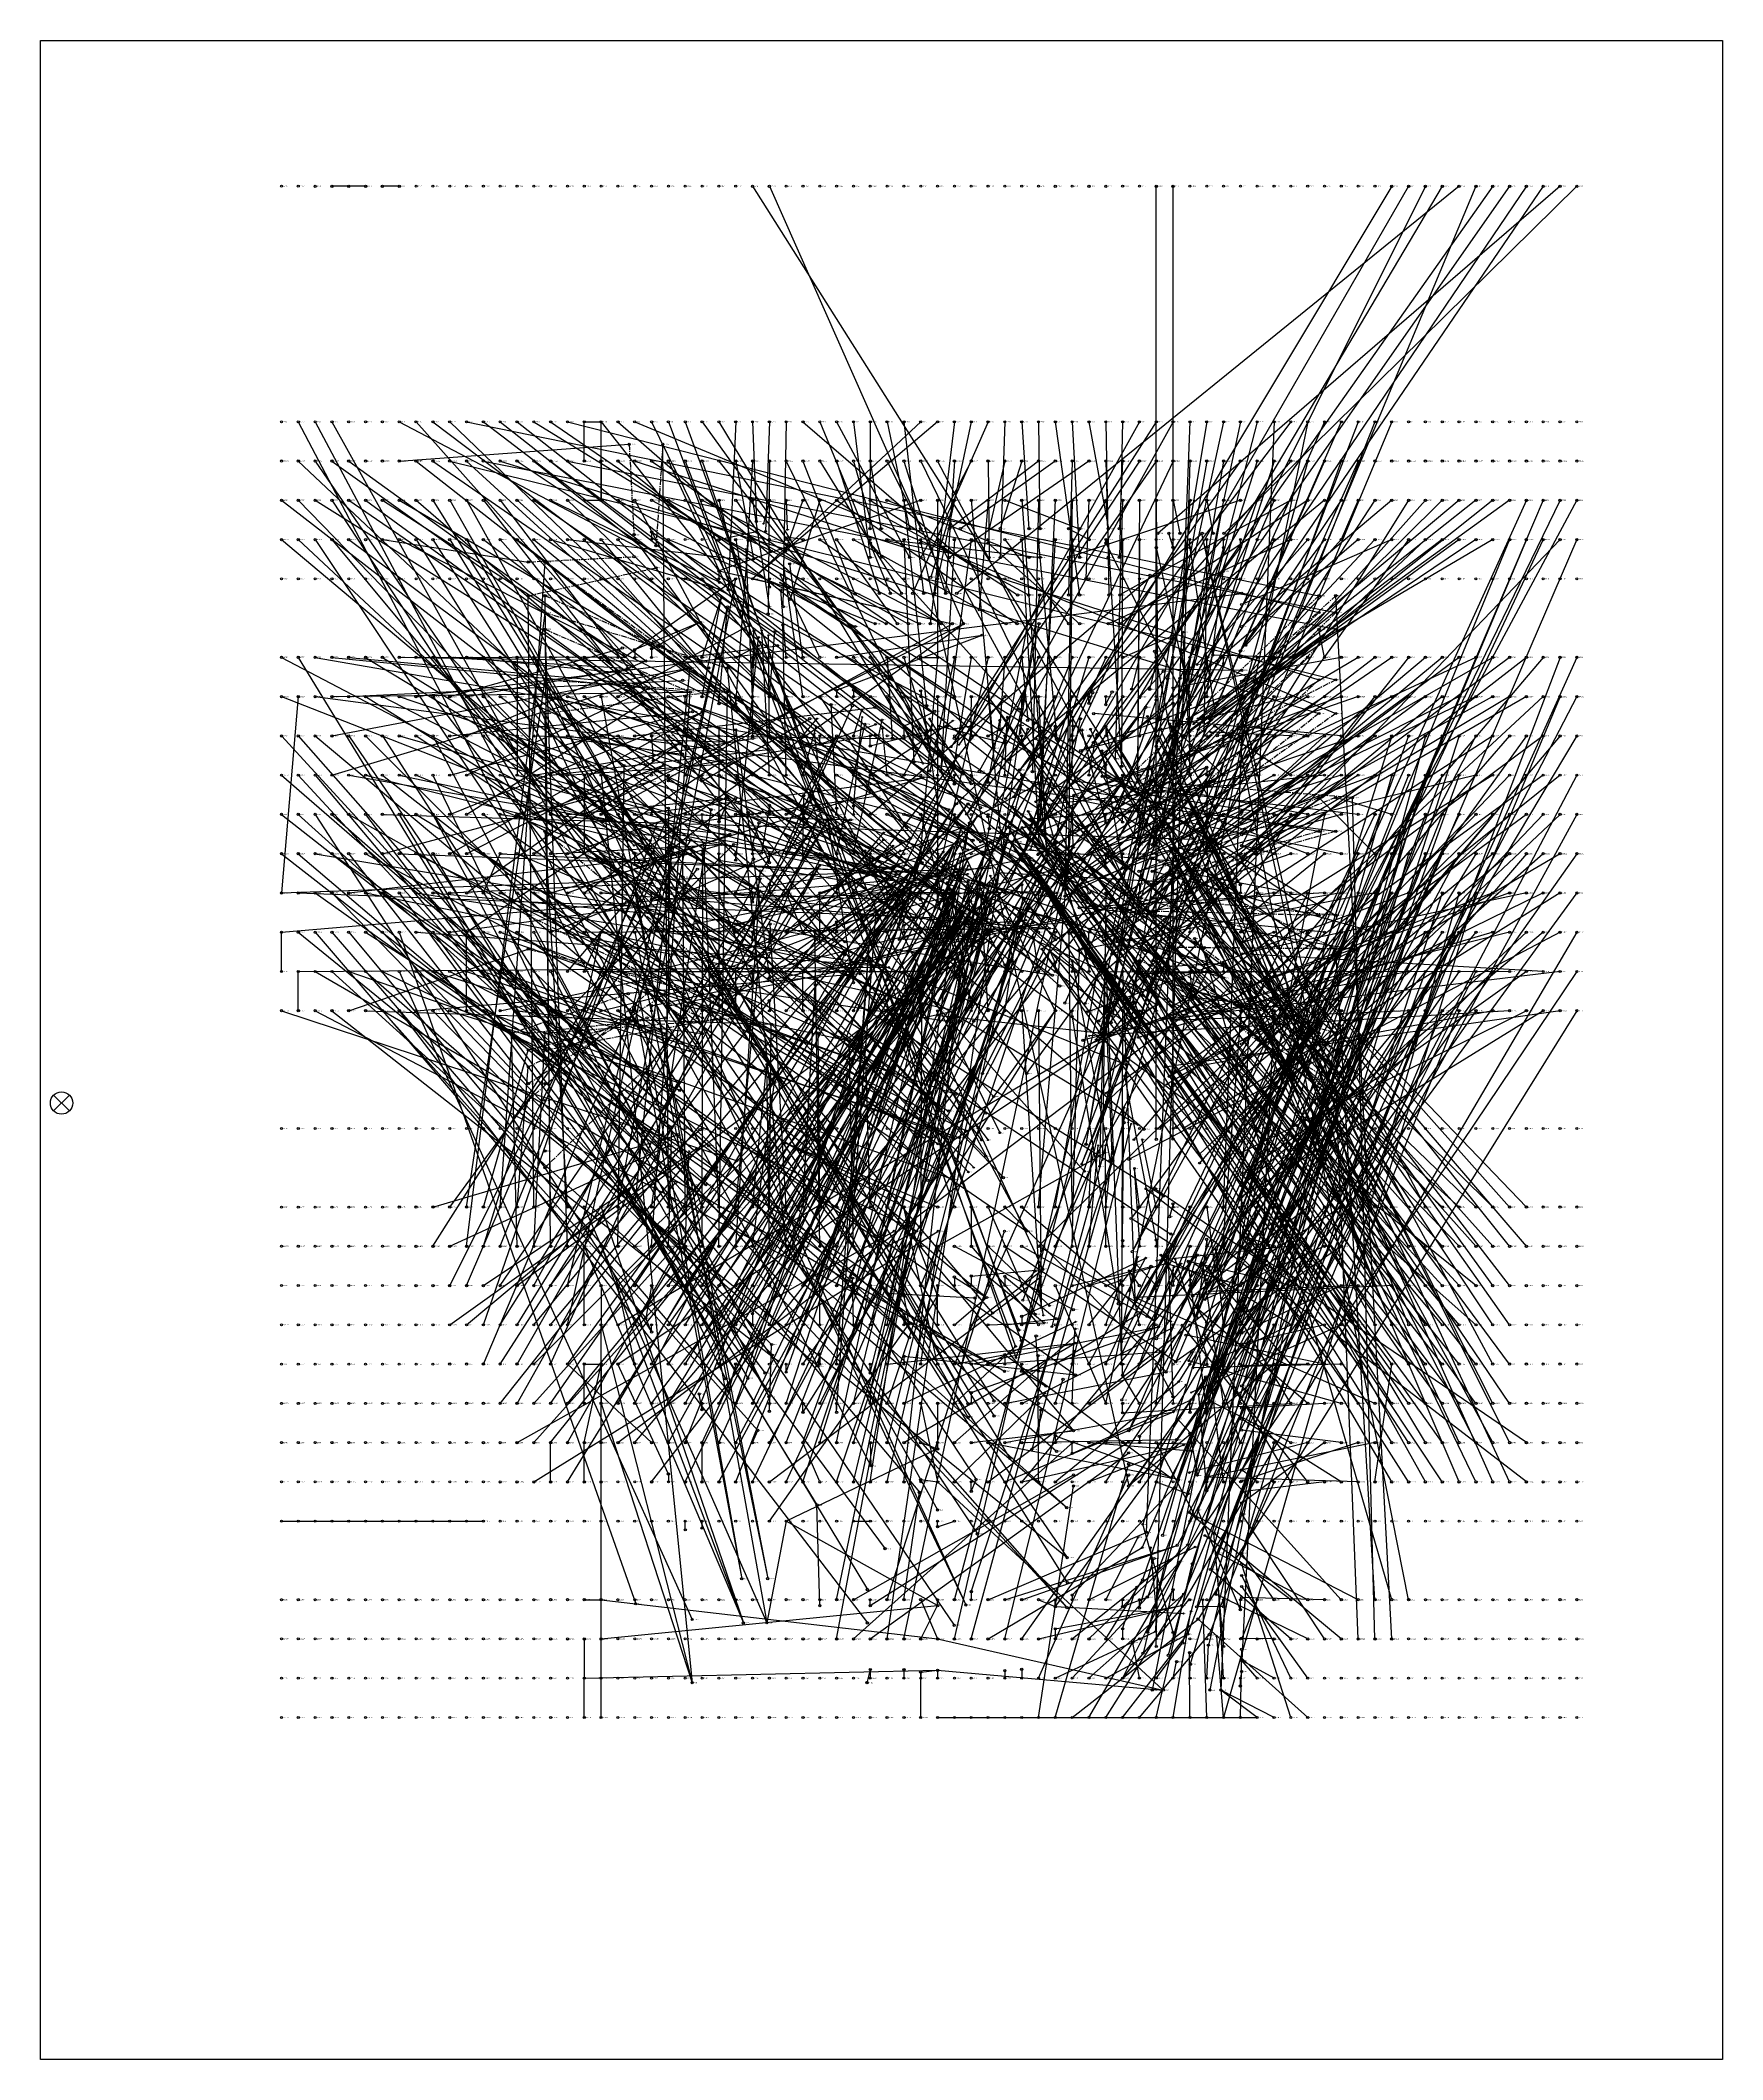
# Model space of a CAD drawing. Extents: x -5 to 376, y -217 to 241.
import ezdxf

# ---------------------------------------------------------------- set-up
doc = ezdxf.new("R2010")
doc.units = 0
doc.linetypes.add('CENTER', pattern=[2, 1.25, -0.25, 0.25, -0.25])
for name, color, linetype in [('BOTTOM_PROBES', 1, 'CONTINUOUS'), ('BOTTOM_PROBES_LABEL', 12, 'CONTINUOUS'), ('BOTTOM_TRANSFER', 2, 'CONTINUOUS'), ('BOTTOM_TRANSFER_LABEL', 50, 'CONTINUOUS'), ('BOTTOM_WIRES_BLACK', 250, 'CONTINUOUS'), ('BOTTOM_WIRES_BLUE', 5, 'CONTINUOUS'), ('BOTTOM_WIRES_RED', 10, 'CONTINUOUS'), ('FIXTURE_INTERFACE_PIN', 4, 'CONTINUOUS'), ('FIXTURE_OUTLINE', 144, 'CONTINUOUS'), ('PIN_OFFSET_ARROW', 144, 'CONTINUOUS'), ('TESTER_INTERFACE_PIN', 144, 'CONTINUOUS'), ('TESTER_INTERFACE_PIN_LABEL', 144, 'CONTINUOUS'), ('TOP_PROBES', 6, 'CONTINUOUS'), ('TOP_PROBES_LABEL', 200, 'CONTINUOUS'), ('TOP_TRANSFER', 2, 'CONTINUOUS'), ('TOP_TRANSFER_LABEL', 50, 'CONTINUOUS'), ('TOP_WIRES_BLUE', 5, 'CENTER')]:
    doc.layers.add(name, color=color, linetype=linetype)
doc.styles.get("Standard").update_dxf_attribs({"font": 'arial.ttf'})

msp = doc.modelspace()

# ---------------------------------------------------------------- linework, layer by layer
at = {"layer": 'BOTTOM_PROBES'}
for centre, radius in [((157.37078, 131.66598), 0.254), ((157.39872, 129.39522), 0.254), ((158.99892, 131.18592), 0.127), ((159.43072, 129.41554), 0.1905), ((164.37102, 129.8067), 0.127), ((164.53866, 128.04648), 0.254), ((183.08066, 130.02514), 0.254), ((185.58002, 130.02514), 0.254), ((192.07988, 130.02514), 0.254), ((194.57924, 130.02514), 0.254), ((201.0791, 130.02514), 0.254), ((203.57846, 130.02514), 0.254), ((210.08086, 130.02514), 0.254), ((212.58022, 130.02514), 0.254), ((219.08008, 130.02514), 0.254), ((221.57944, 130.02514), 0.254), ((228.0793, 130.02514), 0.254), ((230.57866, 130.02514), 0.254), ((237.08106, 130.02514), 0.254), ((239.58042, 130.02514), 0.254), ((248.27992, 128.97612), 0.254), ((250.77928, 128.97612), 0.254), ((253.27864, 128.97612), 0.254), ((258.2799, 128.97612), 0.254), ((260.77926, 128.97612), 0.254), ((263.27862, 128.97612), 0.254), ((155.04922, 125.36424), 0.1905), ((155.5496, 127.4064), 0.254), ((160.74898, 124.88672), 0.254), ((163.89858, 124.9553), 0.254), ((183.10098, 123.52528), 0.254), ((185.60034, 123.52528), 0.254), ((192.07988, 123.52528), 0.254), ((194.57924, 123.52528), 0.254), ((201.10958, 123.50496), 0.254), ((203.60894, 123.50496), 0.254), ((210.08848, 123.50496), 0.254), ((212.59038, 123.50496), 0.254), ((219.08008, 123.52528), 0.254), ((221.57944, 123.52528), 0.254), ((228.0793, 123.52528), 0.254), ((230.57866, 123.52528), 0.254), ((237.08106, 123.52528), 0.254), ((239.58042, 123.52528), 0.254), ((153.49982, 123.17476), 0.254), ((155.15082, 123.25604), 0.127), ((156.71038, 123.14428), 0.1905), ((162.80892, 119.52478), 0.127), ((163.6395, 120.97512), 0.127), ((164.92982, 122.07494), 0.254), ((196.83984, 119.0244), 0.254), ((232.00868, 118.73484), 0.254), ((246.5197, 119.50446), 0.254), ((263.09066, 120.37568), 0.254), ((149.01926, 117.91442), 0.254), ((149.30882, 116.23548), 0.127), ((149.46884, 114.44478), 0.1905), ((151.00046, 116.21516), 0.254), ((162.8902, 116.14658), 0.254), ((162.77082, 117.79504), 0.127), ((179.69992, 115.24488), 0.254), ((185.2295, 115.37442), 0.254), ((187.72886, 115.37442), 0.254), ((190.23076, 115.37442), 0.254), ((192.73012, 115.37442), 0.254), ((195.22948, 115.37442), 0.254), ((197.72884, 115.37442), 0.254), ((200.23074, 115.37442), 0.254), ((202.7301, 115.37442), 0.254), ((216.52992, 115.02644), 0.254), ((219.02928, 115.02644), 0.254), ((221.52864, 115.02644), 0.254), ((228.0793, 115.02644), 0.254), ((230.57866, 115.02644), 0.254), ((237.18012, 115.02644), 0.254), ((239.67948, 115.02644), 0.254), ((267.27912, 115.37442), 0.254), ((150.84044, 112.29594), 0.254), ((155.64866, 109.92612), 0.1905), ((159.99968, 110.71606), 0.254), ((160.23082, 112.38484), 0.127), ((163.37026, 112.38484), 0.254), ((165.00856, 114.01552), 0.254), ((207.84058, 111.71428), 0.254), ((253.92888, 110.17504), 0.254), ((267.27912, 112.87506), 0.254), ((144.57934, 108.8644), 0.254), ((155.64866, 108.14558), 0.127), ((156.79928, 106.85526), 0.1905), ((157.861, 105.40492), 0.1905), ((158.56966, 106.97464), 0.127), ((160.08858, 105.9053), 0.127), ((161.57956, 106.76636), 0.254), ((163.34994, 108.2548), 0.254), ((179.69992, 107.89666), 0.254), ((184.25922, 108.52658), 0.254), ((186.75858, 108.52658), 0.254), ((189.26048, 108.52658), 0.254), ((191.75984, 108.52658), 0.254), ((194.2592, 108.52658), 0.254), ((196.75856, 108.52658), 0.254), ((199.26046, 108.52658), 0.254), ((201.75982, 108.52658), 0.254), ((204.25918, 108.52658), 0.254), ((208.48066, 105.93578), 0.254), ((213.8807, 108.52658), 0.254), ((216.38006, 108.52658), 0.254), ((218.87942, 108.52658), 0.254), ((221.37878, 108.52658), 0.254), ((228.0793, 108.52658), 0.254), ((230.57866, 108.52658), 0.254), ((237.08106, 108.52658), 0.254), ((239.58042, 108.52658), 0.254), ((251.42952, 105.69448), 0.254), ((253.9492, 106.6165), 0.254), ((267.27912, 107.87634), 0.254), ((126.97968, 103.01478), 0.254), ((127.61976, 101.0158), 0.1905), ((157.1498, 101.45522), 0.254), ((157.86862, 103.5558), 0.1905), ((159.73044, 103.54564), 0.1905), ((162.1409, 103.53548), 0.254), ((247.58904, 102.26548), 0.254), ((253.65964, 102.60584), 0.254), ((260.73862, 101.41458), 0.254), ((266.96924, 102.35438), 0.254), ((268.2494, 103.56596), 0.127), ((126.50978, 98.54438), 0.127), ((128.16078, 98.34626), 0.254), ((131.42976, 96.94672), 0.254), ((132.31876, 100.10648), 0.254), ((142.40002, 98.51644), 0.254), ((150.7998, 98.51644), 0.254), ((249.48896, 97.73412), 0.254), ((250.48972, 96.03486), 0.1905), ((253.29896, 96.17456), 0.254), ((255.36906, 98.62566), 0.1905), ((257.1496, 99.28606), 0.1905), ((267.27912, 97.97542), 0.254), ((130.0988, 94.95536), 0.254), ((132.9309, 93.83522), 0.254), ((140.64996, 95.68434), 0.254), ((142.40002, 93.0148), 0.254), ((150.7998, 93.0148), 0.254), ((233.55046, 92.9259), 0.254), ((237.88878, 93.05544), 0.254), ((242.33886, 93.69552), 0.254), ((246.4308, 93.65488), 0.254), ((251.63018, 93.99524), 0.1905), ((253.4285, 93.43644), 0.1905), ((255.2192, 93.17482), 0.1905), ((267.27912, 95.47606), 0.254), ((131.2799, 90.36558), 0.254), ((133.71068, 89.38514), 0.254), ((142.93088, 88.62568), 0.254), ((145.14068, 88.52662), 0.254), ((169.42054, 87.00516), 0.254), ((171.09948, 87.02548), 0.127), ((174.27956, 90.20556), 0.254), ((179.10048, 89.94648), 0.254), ((181.23916, 88.9762), 0.1905), ((181.30012, 87.35568), 0.127), ((184.19064, 89.57564), 0.254), ((185.82894, 86.75624), 0.1905), ((195.92036, 89.94648), 0.254), ((196.6087, 86.96452), 0.1905), ((197.76948, 88.67648), 0.254), ((199.63892, 86.81466), 0.1905), ((214.20074, 87.36584), 0.1905), ((216.76868, 89.22512), 0.254), ((218.82862, 86.6648), 0.254), ((229.10038, 87.45474), 0.127), ((230.759, 86.995), 0.254), ((233.7689, 88.1761), 0.254), ((244.10924, 88.06434), 0.1905), ((245.5291, 89.5858), 0.254), ((245.93042, 87.54618), 0.1905), ((248.32056, 86.78672), 0.254), ((250.91898, 87.49538), 0.127), ((255.06934, 86.9061), 0.254), ((257.41884, 87.00516), 0.1905), ((259.969, 86.92642), 0.1905), ((261.18058, 88.41486), 0.1905), ((267.27912, 90.4748), 0.254), ((156.49956, 82.54492), 0.254), ((170.54068, 83.6549), 0.127), ((170.88104, 85.22462), 0.1905), ((181.93004, 85.73516), 0.254), ((184.39892, 83.33486), 0.254), ((184.36082, 85.725), 0.1905), ((185.9407, 84.81568), 0.1905), ((188.1505, 82.58556), 0.254), ((190.75908, 82.47634), 0.254), ((195.95846, 84.43468), 0.1905), ((197.13956, 85.47608), 0.127), ((198.7296, 85.3567), 0.127), ((200.64984, 85.26526), 0.1905), ((201.82078, 86.55558), 0.127), ((202.21956, 82.5754), 0.254), ((202.3999, 84.6963), 0.1905), ((204.32014, 82.5754), 0.127), ((205.8797, 82.47634), 0.1905), ((212.44052, 84.52612), 0.254), ((212.49894, 86.6648), 0.1905), ((214.09914, 85.56498), 0.1905), ((217.07094, 85.47608), 0.1905), ((217.15984, 83.7946), 0.127), ((218.83878, 84.67598), 0.1905), ((220.62948, 82.50428), 0.254), ((225.38944, 82.35442), 0.254), ((229.0699, 85.37448), 0.254), ((231.04094, 84.43468), 0.254), ((233.0196, 84.63534), 0.1905), ((234.4293, 83.44408), 0.1905), ((248.74982, 82.98434), 0.127), ((248.90984, 84.66582), 0.254), ((250.92914, 85.85454), 0.254), ((253.82982, 83.02498), 0.254), ((255.56972, 84.08416), 0.1905), ((256.35966, 85.80628), 0.127), ((256.98958, 82.9945), 0.127), ((257.429, 84.55406), 0.1905), ((258.699, 83.27644), 0.127), ((260.24078, 83.95462), 0.127), ((261.12978, 85.32622), 0.254), ((261.7597, 83.19516), 0.254), ((267.42898, 85.6361), 0.254), ((133.97992, 77.5462), 0.254), ((139.99972, 81.53654), 0.254), ((140.62964, 79.0067), 0.254), ((142.85976, 78.11516), 0.254), ((146.88058, 81.05648), 0.127), ((149.74062, 77.61478), 0.127), ((149.98954, 81.80578), 0.254), ((159.98952, 80.02524), 0.254), ((193.63944, 80.34528), 0.254), ((196.3801, 81.53654), 0.127), ((196.72046, 78.80604), 0.254), ((198.09968, 81.64576), 0.254), ((199.8091, 81.2165), 0.127), ((201.4601, 80.66532), 0.1905), ((202.9587, 78.56474), 0.254), ((203.23048, 81.1149), 0.127), ((211.07908, 80.3656), 0.254), ((214.4395, 77.71638), 0.254), ((221.70898, 78.77556), 0.254), ((230.8098, 79.78648), 0.254), ((233.68, 81.62544), 0.254), ((235.60024, 79.74584), 0.254), ((237.30966, 80.21574), 0.127), ((238.65078, 77.92466), 0.1905), ((238.96066, 79.77632), 0.1905), ((259.1689, 80.76438), 0.254), ((267.27912, 81.026), 0.254), ((267.27912, 78.52664), 0.254), ((127.4191, 76.42606), 0.254), ((136.32942, 76.48448), 0.254), ((151.30018, 76.90612), 0.254), ((193.04, 77.2541), 0.254), ((194.99072, 73.62444), 0.254), ((195.08978, 76.91628), 0.1905), ((196.64934, 75.18654), 0.254), ((197.9803, 73.48474), 0.1905), ((199.13854, 75.11542), 0.254), ((201.95032, 75.6666), 0.254), ((204.06106, 74.47534), 0.254), ((207.85074, 75.10526), 0.254), ((216.99982, 75.40498), 0.254), ((219.88018, 75.0062), 0.254), ((235.6993, 73.98512), 0.254), ((240.09096, 76.21524), 0.254), ((243.69014, 75.7047), 0.254), ((246.68988, 75.7047), 0.254), ((267.27912, 76.02474), 0.254), ((133.37032, 72.7964), 0.254), ((150.37054, 68.92544), 0.254), ((152.57018, 68.92544), 0.254), ((168.09974, 69.56552), 0.254), ((170.25874, 68.8848), 0.127), ((184.40908, 69.48424), 0.254), ((204.22108, 69.03466), 0.127), ((213.76894, 68.9356), 0.1905), ((215.6587, 69.33438), 0.1905), ((222.22968, 69.8754), 0.254), ((224.5487, 68.39458), 0.1905), ((227.34016, 69.16674), 0.1905), ((229.2096, 72.86498), 0.254), ((229.2604, 69.66458), 0.254), ((232.52938, 71.01586), 0.254), ((243.69014, 72.70496), 0.254), ((243.69014, 69.70522), 0.254), ((246.68988, 72.70496), 0.254), ((246.68988, 69.70522), 0.254), ((253.11862, 72.30618), 0.254), ((259.51942, 72.72528), 0.254), ((147.09902, 66.41592), 0.254), ((150.31974, 66.7258), 0.254), ((155.47086, 65.82664), 0.254), ((158.13024, 65.62598), 0.254), ((170.88104, 67.37604), 0.254), ((171.24934, 64.08674), 0.254), ((173.50994, 64.09436), 0.254), ((178.69916, 64.12484), 0.254), ((197.89902, 65.19672), 0.254), ((200.9902, 66.43624), 0.1905), ((202.63866, 67.74434), 0.254), ((205.01102, 65.405), 0.254), ((205.2701, 67.67576), 0.254), ((207.43926, 64.96558), 0.1905), ((208.07934, 66.84518), 0.254), ((211.36102, 67.49542), 0.1905), ((212.38972, 66.04508), 0.1905), ((215.24976, 67.03568), 0.254), ((218.93022, 66.05524), 0.1905), ((219.30868, 64.2747), 0.1905), ((220.61932, 68.20662), 0.1905), ((221.5388, 64.07658), 0.254), ((222.65894, 67.53606), 0.254), ((236.1692, 66.75628), 0.254), ((239.26038, 66.675), 0.254), ((246.68988, 66.70548), 0.254), ((267.27912, 68.2752), 0.254), ((267.27912, 65.77584), 0.254), ((133.27888, 59.39536), 0.254), ((134.82066, 63.3857), 0.1905), ((136.72058, 63.39586), 0.1905), ((139.18946, 61.0743), 0.254), ((142.48892, 59.53506), 0.254), ((151.35098, 60.82538), 0.254), ((157.97022, 63.42634), 0.254), ((186.1693, 59.59602), 0.1905), ((186.17946, 61.20638), 0.127), ((191.37884, 62.41542), 0.254), ((192.21958, 59.94654), 0.254), ((203.77912, 62.3062), 0.254), ((204.84084, 59.63666), 0.127), ((205.56982, 63.39586), 0.1905), ((206.46898, 59.49442), 0.254), ((210.13928, 62.1157), 0.254), ((212.35924, 62.3951), 0.1905), ((214.51062, 62.3951), 0.254), ((217.51036, 62.3951), 0.1905), ((219.329, 62.3951), 0.1905), ((219.44076, 59.26582), 0.1905), ((221.0308, 62.3951), 0.127), ((221.32036, 59.27598), 0.1905), ((228.64064, 61.3156), 0.254), ((239.28832, 59.78652), 0.254), ((250.62942, 63.22568), 0.254), ((251.02058, 59.74588), 0.1905), ((252.7808, 59.25566), 0.1905), ((256.57048, 59.73572), 0.254), ((267.27912, 63.27648), 0.254), ((267.27912, 60.77458), 0.254), ((129.63906, 56.60644), 0.254), ((129.64922, 58.31586), 0.127), ((133.9596, 56.81472), 0.254), ((134.51078, 54.83606), 0.1905), ((140.73886, 56.33466), 0.254), ((144.02054, 55.17642), 0.254), ((145.20926, 56.97474), 0.1905), ((145.48866, 58.87466), 0.1905), ((149.479, 58.55462), 0.254), ((152.19934, 58.5343), 0.254), ((156.66974, 55.22468), 0.254), ((158.50108, 56.6166), 0.254), ((171.96054, 55.50662), 0.1905), ((171.9707, 57.29478), 0.1905), ((181.89956, 57.06618), 0.254), ((188.32068, 58.20664), 0.1905), ((189.9285, 57.1754), 0.127), ((190.09868, 58.87466), 0.1905), ((199.61098, 55.245), 0.127), ((199.68972, 56.83504), 0.1905), ((201.85888, 57.9247), 0.254), ((203.11872, 59.14644), 0.127), ((203.56068, 56.4261), 0.1905), ((203.52004, 54.75478), 0.127), ((205.25994, 57.37606), 0.1905), ((205.30058, 55.33644), 0.1905), ((208.09966, 59.06516), 0.127), ((208.51876, 56.87568), 0.254), ((210.32978, 59.1566), 0.1905), ((210.33994, 54.81574), 0.1905), ((211.19846, 57.28462), 0.254), ((212.95868, 57.29478), 0.127), ((213.8299, 59.14644), 0.254), ((214.50046, 56.30672), 0.254), ((215.92032, 57.39638), 0.127), ((216.33942, 59.16676), 0.254), ((217.45956, 55.50662), 0.1905), ((217.62974, 57.35574), 0.1905), ((219.30106, 55.50662), 0.1905), ((219.41028, 57.39638), 0.1905), ((221.08922, 56.19496), 0.1905), ((223.14916, 55.21452), 0.254), ((223.12884, 56.88584), 0.127), ((226.30892, 56.38546), 0.254), ((229.0699, 57.85612), 0.254), ((230.17988, 56.49468), 0.127), ((231.52862, 55.12562), 0.1905), ((233.11866, 56.7563), 0.1905), ((234.2896, 58.4962), 0.254), ((237.28934, 58.17616), 0.127), ((238.21898, 56.68518), 0.254), ((244.04066, 58.47588), 0.254), ((244.04066, 55.47614), 0.254), ((247.0404, 58.47588), 0.254), ((247.0404, 55.47614), 0.254), ((251.05106, 57.86628), 0.1905), ((259.76072, 54.84622), 0.1905), ((267.27912, 58.27522), 0.254), ((267.27912, 55.77586), 0.254), ((137.85088, 54.14518), 0.254), ((140.7795, 51.12512), 0.254), ((143.96974, 52.9463), 0.254), ((158.26994, 52.52466), 0.254), ((158.34106, 50.7746), 0.127), ((171.70908, 53.7464), 0.1905), ((186.45886, 52.35448), 0.127), ((187.09894, 50.78476), 0.254), ((188.03874, 53.19522), 0.1905), ((188.7601, 51.74488), 0.127), ((189.60084, 54.05628), 0.1905), ((191.18072, 51.0667), 0.127), ((191.27978, 53.85562), 0.127), ((192.30086, 52.36464), 0.254), ((192.55994, 50.09642), 0.254), ((194.90944, 54.4449), 0.254), ((199.5297, 51.97602), 0.254), ((199.55002, 53.66512), 0.127), ((203.57846, 53.05552), 0.254), ((205.22946, 51.87442), 0.127), ((205.33106, 50.27676), 0.1905), ((205.33106, 53.72608), 0.127), ((210.33994, 53.19522), 0.127), ((210.33994, 51.42484), 0.127), ((212.1789, 52.08524), 0.1905), ((213.90102, 50.8762), 0.254), ((223.55048, 52.46624), 0.254), ((223.62922, 50.7746), 0.127), ((226.34956, 52.88534), 0.1905), ((226.32924, 54.71668), 0.127), ((227.90912, 53.89626), 0.1905), ((227.94976, 51.9557), 0.1905), ((230.16972, 51.51628), 0.127), ((231.44988, 50.52568), 0.1905), ((244.04066, 52.4764), 0.254), ((247.0404, 52.4764), 0.254), ((255.96088, 51.92522), 0.254), ((259.76072, 53.0352), 0.1905), ((260.23062, 50.9143), 0.254), ((127.96012, 45.47616), 0.254), ((133.45922, 49.78654), 0.254), ((158.09976, 47.97552), 0.254), ((187.20054, 48.82642), 0.1905), ((188.71946, 50.12436), 0.127), ((190.40094, 47.37608), 0.1905), ((191.3001, 48.98644), 0.127), ((191.58966, 45.95622), 0.1905), ((192.2907, 47.64532), 0.1905), ((199.71004, 48.1457), 0.1905), ((200.67016, 49.9364), 0.254), ((201.19086, 46.72584), 0.1905), ((202.65898, 47.7647), 0.1905), ((205.08976, 48.48606), 0.1905), ((205.83906, 45.71492), 0.254), ((208.21904, 47.38624), 0.254), ((208.24952, 49.92624), 0.1905), ((210.33994, 49.76622), 0.254), ((210.65998, 46.10608), 0.1905), ((211.19084, 48.30572), 0.127), ((217.7796, 46.23562), 0.254), ((221.48038, 47.89678), 0.254), ((221.48038, 49.87544), 0.1905), ((223.35998, 48.9966), 0.254), ((224.46996, 46.94428), 0.254), ((226.34956, 49.37506), 0.254), ((227.23856, 46.8249), 0.254), ((230.07066, 49.14646), 0.1905), ((244.04066, 46.47438), 0.254), ((247.0404, 49.47666), 0.254), ((247.0404, 46.47438), 0.254), ((252.51918, 47.33544), 0.254), ((267.27912, 46.27626), 0.254), ((135.77062, 42.70502), 0.254), ((137.74928, 45.39488), 0.254), ((184.45988, 43.42638), 0.254), ((201.72934, 44.48556), 0.254), ((203.93914, 43.31462), 0.254), ((204.7494, 41.24452), 0.254), ((206.19974, 43.38574), 0.254), ((208.81086, 41.5544), 0.254), ((209.83956, 44.4246), 0.1905), ((210.51012, 41.5544), 0.127), ((213.84006, 44.34586), 0.254), ((215.54948, 44.31538), 0.127), ((216.8398, 41.4655), 0.1905), ((217.28938, 44.32554), 0.127), ((218.42984, 41.39438), 0.127), ((218.9607, 44.2849), 0.254), ((226.38004, 43.74642), 0.254), ((230.52024, 44.2468), 0.254), ((240.5888, 43.2562), 0.254), ((244.04066, 43.47464), 0.254), ((247.0404, 43.47464), 0.254), ((267.27912, 43.77436), 0.254), ((267.27912, 41.275), 0.254), ((160.45942, 40.5257), 0.254), ((170.5991, 38.70452), 0.254), ((177.45964, 36.50488), 0.254), ((189.6999, 37.02558), 0.254), ((198.29018, 40.8051), 0.254), ((206.86014, 40.70604), 0.1905), ((207.6704, 39.116), 0.1905), ((209.45094, 39.14648), 0.1905), ((210.56854, 36.42614), 0.1905), ((211.21878, 39.43604), 0.1905), ((211.32038, 37.78504), 0.127), ((214.5792, 40.68572), 0.254), ((219.97924, 40.8051), 0.254), ((220.14942, 37.5158), 0.1905), ((220.72854, 39.29634), 0.127), ((223.77908, 39.51478), 0.1905), ((228.20884, 38.39464), 0.254), ((232.90022, 39.3065), 0.254), ((235.89996, 36.64458), 0.254), ((237.98022, 38.81628), 0.254), ((256.61874, 37.24656), 0.254), ((267.27912, 38.77564), 0.254), ((158.0007, 33.24606), 0.254), ((177.36058, 33.5661), 0.254), ((222.01886, 34.86658), 0.1905), ((223.7994, 34.62528), 0.1905), ((230.51008, 34.67608), 0.254), ((237.89894, 33.71596), 0.254), ((244.18036, 35.26536), 0.254), ((247.1801, 35.26536), 0.254), ((258.8387, 35.15614), 0.254), ((267.27912, 36.27628), 0.254), ((267.27912, 33.77438), 0.254), ((136.81964, 29.0449), 0.254), ((157.80004, 29.80436), 0.254), ((180.87086, 29.30652), 0.254), ((181.1401, 30.93466), 0.127), ((182.499, 29.74594), 0.127), ((185.78068, 31.09468), 0.254), ((187.37072, 30.7467), 0.127), ((204.30998, 28.49626), 0.254), ((224.3709, 28.93568), 0.254), ((229.9589, 29.67482), 0.254), ((234.29976, 28.14574), 0.254), ((235.17098, 29.62656), 0.127), ((244.18036, 29.26588), 0.254), ((247.1801, 29.26588), 0.254), ((251.06884, 29.1846), 0.254), ((251.05106, 30.89656), 0.127), ((263.11098, 28.31592), 0.254), ((170.68038, 26.77668), 0.254), ((226.04984, 26.5049), 0.254), ((227.22078, 22.62632), 0.254), ((241.46002, 26.90622), 0.254), ((242.54968, 22.75586), 0.254), ((253.90856, 24.21636), 0.1905), ((255.3589, 24.89454), 0.127), ((256.11836, 23.43404), 0.1905), ((257.1496, 24.91486), 0.1905), ((191.33058, 22.52472), 0.254), ((194.8307, 22.52472), 0.254), ((198.33082, 22.52472), 0.254), ((200.57872, 18.52422), 0.254), ((203.57846, 18.52422), 0.254), ((206.58074, 18.52422), 0.254), ((231.82072, 22.54504), 0.1905), ((232.29062, 20.60448), 0.254), ((234.86872, 18.54454), 0.254), ((237.7186, 18.20672), 0.254), ((249.21972, 18.82648), 0.254), ((251.43968, 18.71472), 0.254), ((267.27912, 22.37486), 0.254), ((136.72058, 15.69466), 0.254), ((145.13052, 15.72514), 0.254), ((160.72866, 17.82572), 0.254), ((171.38904, 15.86484), 0.254), ((178.34864, 14.10462), 0.254), ((231.30002, 14.20622), 0.254), ((232.7402, 15.20444), 0.127), ((234.2388, 14.34592), 0.127), ((235.04906, 15.90548), 0.254), ((235.91012, 13.68552), 0.1905), ((243.5606, 16.71574), 0.1905), ((243.82984, 14.83614), 0.1905), ((245.63832, 14.8844), 0.1905), ((256.80924, 16.78432), 0.254), ((142.2908, 11.76528), 0.1905), ((232.77068, 13.29436), 0.127), ((267.27912, 13.37564), 0.254), ((267.27912, 10.87628), 0.254), ((139.95908, 4.55676), 0.127), ((159.75076, 8.71474), 0.254), ((161.4805, 4.70408), 0.254), ((182.19928, 7.9248), 0.254), ((188.56452, 6.68528), 0.254), ((198.5645, 6.68528), 0.254), ((208.56448, 6.68528), 0.254), ((218.56446, 6.68528), 0.254), ((240.8301, 6.11632), 0.254), ((241.1603, 8.65632), 0.254), ((250.28906, 8.18642), 0.254), ((250.90882, 6.06552), 0.254), ((257.2004, 8.26516), 0.254), ((267.27912, 8.37438), 0.254), ((267.27912, 5.87502), 0.254), ((139.99972, 2.8448), 0.254), ((196.17944, 1.97612), 0.254), ((202.47864, 1.97612), 0.254), ((211.08924, 1.46558), 0.254), ((236.47908, 2.19456), 0.1905), ((236.66958, 0.27432), 0.1905), ((250.2789, 4.20624), 0.127), ((251.98832, 4.00558), 0.254), ((194.59956, -1.93548), 0.254), ((200.89876, -1.83388), 0.254), ((209.3087, -2.24536), 0.254), ((240.64976, -4.43484), 0.254), ((240.59896, -1.0541), 0.1905), ((267.27912, -3.72364), 0.254), ((131.67106, -6.66496), 0.254), ((138.22934, -5.40512), 0.254), ((139.6492, -7.18566), 0.254), ((144.5895, -6.0452), 0.254), ((163.85032, -9.04494), 0.254), ((171.35094, -9.04494), 0.254), ((193.65976, -7.79526), 0.1905), ((195.20916, -7.84352), 0.127), ((196.7103, -7.79526), 0.1905), ((198.3994, -6.33476), 0.254), ((198.50862, -9.23544), 0.254), ((200.10882, -7.81558), 0.1905), ((201.67092, -7.80542), 0.127), ((203.22032, -7.81558), 0.1905), ((204.84084, -6.3246), 0.254), ((208.3308, -8.3947), 0.1905), ((209.8294, -8.3947), 0.127), ((212.5091, -6.7437), 0.1905), ((232.00106, -9.37514), 0.254), ((242.27028, -4.74472), 0.127), ((242.85956, -8.28548), 0.1905), ((243.75872, -4.97586), 0.127), ((244.76964, -8.31596), 0.1905), ((245.1608, -5.93344), 0.254), ((248.71934, -5.715), 0.254), ((252.44044, -5.53466), 0.254), ((254.10922, -5.74548), 0.127), ((267.27912, -6.22554), 0.254), ((267.27912, -8.7249), 0.254), ((134.51078, -12.87526), 0.254), ((137.5791, -9.63422), 0.254), ((140.41882, -10.85342), 0.254), ((142.12062, -10.92454), 0.127), ((143.83004, -10.31494), 0.1905), ((146.55038, -9.63422), 0.254), ((152.97912, -13.10386), 0.1905), ((191.83858, -10.414), 0.254), ((209.3087, -12.04468), 0.254), ((231.03078, -13.82522), 0.1905), ((233.37012, -10.37336), 0.127), ((234.7087, -11.24458), 0.1905), ((234.77982, -9.6139), 0.127), ((235.7501, -12.85494), 0.127), ((236.32922, -11.25474), 0.127), ((236.44098, -9.59358), 0.127), ((237.47984, -13.07592), 0.254), ((237.89894, -11.50366), 0.127), ((238.02086, -9.91362), 0.1905), ((241.74958, -12.78382), 0.254), ((257.63982, -11.67384), 0.1905), ((257.71094, -13.60424), 0.1905), ((267.27912, -11.22426), 0.254), ((134.71906, -15.11554), 0.254), ((139.05992, -17.97558), 0.254), ((143.01978, -18.45564), 0.254), ((145.92046, -18.47596), 0.254), ((148.32076, -14.54404), 0.254), ((151.37892, -14.2748), 0.254), ((196.14896, -17.48536), 0.254), ((202.03922, -17.3355), 0.254), ((205.37932, -15.62354), 0.1905), ((206.58074, -14.62532), 0.127), ((213.31936, -16.88592), 0.254), ((231.70896, -15.47368), 0.1905), ((235.0897, -14.33576), 0.1905), ((243.01958, -14.82344), 0.1905), ((267.27912, -16.22552), 0.254), ((245.5799, -19.42592), 0.1905), ((247.63984, -19.4056), 0.254), ((249.54992, -21.05406), 0.254), ((267.27912, -18.72488), 0.254), ((267.27912, -21.22424), 0.254), ((242.22964, -26.14422), 0.254), ((250.95454, -25.75052), 0.254), ((266.93876, -26.1747), 0.254), ((188.56452, -29.01442), 0.254), ((193.56324, -29.01442), 0.254), ((198.5645, -29.01442), 0.254), ((213.5632, -29.01442), 0.254), ((218.56446, -29.01442), 0.254), ((251.22886, -29.68498), 0.254), ((267.27912, -30.0736), 0.254), ((242.52936, -33.655), 0.254), ((243.35994, -36.5633), 0.254), ((243.72062, -34.88436), 0.127), ((245.5291, -35.1155), 0.1905), ((248.01068, -35.6743), 0.127), ((248.9708, -34.43478), 0.1905), ((250.09856, -36.34486), 0.1905), ((250.67006, -34.5948), 0.127), ((252.22962, -35.36442), 0.127), ((253.54026, -36.36518), 0.127), ((255.18872, -35.85464), 0.254), ((256.70002, -36.48456), 0.127), ((257.15976, -34.41446), 0.254), ((258.40944, -36.195), 0.254), ((261.50062, -33.19526), 0.254), ((267.27912, -32.5755), 0.254), ((267.27912, -35.07486), 0.254), ((179.16906, -39.66464), 0.254), ((220.54058, -38.13556), 0.127), ((221.79026, -39.32428), 0.127), ((222.21952, -37.66566), 0.254), ((239.95888, -40.12438), 0.254), ((241.81054, -37.97554), 0.1905), ((246.74068, -37.00526), 0.254), ((251.94006, -37.14496), 0.1905), ((259.78866, -37.19322), 0.127), ((261.239, -38.11524), 0.254), ((206.90332, -44.13504), 0.254), ((209.50428, -44.03344), 0.254), ((217.7034, -44.64558), 0.254), ((223.71304, -45.86478), 0.1905), ((239.32896, -45.42536), 0.254), ((241.8207, -42.58564), 0.1905), ((243.0399, -44.0055), 0.1905), ((246.11076, -44.32554), 0.254), ((251.8791, -43.70578), 0.254), ((256.18948, -43.7134), 0.254), ((258.9403, -44.5135), 0.1905), ((259.99948, -42.66438), 0.254), ((267.27912, -44.57446), 0.254), ((132.29336, -48.73498), 0.254), ((146.60372, -47.64532), 0.254), ((156.27096, -50.2539), 0.254), ((191.86906, -50.0634), 0.254), ((210.84032, -47.5742), 0.254), ((220.43898, -47.80534), 0.254), ((220.9546, -49.79416), 0.127), ((221.8944, -46.34484), 0.1905), ((222.34398, -48.07458), 0.127), ((222.51416, -49.77384), 0.1905), ((225.26244, -48.85436), 0.254), ((229.12832, -46.7741), 0.254), ((229.61854, -49.53508), 0.127), ((240.32972, -49.62398), 0.254), ((244.3099, -47.50562), 0.254), ((245.75008, -48.38446), 0.127), ((247.3198, -49.14392), 0.1905), ((251.19076, -49.44364), 0.127), ((253.78918, -50.32502), 0.254), ((257.0099, -48.50384), 0.254), ((257.04038, -46.37532), 0.1905), ((267.27912, -47.07382), 0.254), ((267.27912, -49.57572), 0.254), ((148.26488, -55.01386), 0.254), ((156.30906, -53.21554), 0.254), ((160.81248, -54.68366), 0.254), ((192.02908, -53.13426), 0.254), ((216.8144, -51.41468), 0.254), ((217.31478, -53.81498), 0.1905), ((220.69044, -52.76596), 0.254), ((224.2947, -50.65522), 0.1905), ((229.5906, -54.37378), 0.1905), ((229.60076, -51.13528), 0.1905), ((229.58044, -52.74564), 0.127), ((240.05032, -54.07406), 0.254), ((247.94972, -53.33492), 0.254), ((248.43994, -50.6857), 0.1905), ((251.47016, -50.9651), 0.1905), ((254.67056, -52.57546), 0.254), ((258.71932, -52.39512), 0.254), ((267.27912, -52.07508), 0.254), ((267.27912, -54.57444), 0.254), ((161.04362, -57.04586), 0.1905), ((162.30092, -58.4454), 0.1905), ((171.34332, -59.56554), 0.254), ((216.06256, -55.11546), 0.1905), ((216.15908, -57.65546), 0.1905), ((216.96426, -56.36514), 0.127), ((221.15272, -57.18556), 0.254), ((229.30866, -56.17464), 0.1905), ((240.07064, -56.89346), 0.254), ((240.07064, -59.08548), 0.254), ((249.02922, -56.3245), 0.254), ((252.349, -58.55462), 0.254), ((255.25984, -58.37428), 0.1905), ((255.95072, -56.36514), 0.254), ((261.13994, -59.54522), 0.254), ((267.22832, -59.5249), 0.254), ((150.33498, -62.4459), 0.254), ((155.43276, -62.33414), 0.254), ((159.33928, -61.15558), 0.254), ((213.5505, -60.75426), 0.254), ((222.90024, -64.135), 0.1905), ((226.82454, -62.54496), 0.254), ((229.61854, -61.58484), 0.254), ((250.14936, -60.90412), 0.254), ((253.0094, -63.07582), 0.1905), ((254.69088, -63.84544), 0.1905), ((256.21996, -59.9948), 0.1905), ((259.12064, -62.03442), 0.254), ((260.53034, -64.10452), 0.254), ((267.27912, -64.07404), 0.254), ((144.41424, -65.89522), 0.254), ((151.01316, -65.32372), 0.254), ((160.23336, -66.51498), 0.254), ((205.24978, -68.07454), 0.254), ((211.15274, -67.45478), 0.254), ((222.75038, -65.72504), 0.127), ((240.12906, -67.22364), 0.254), ((255.81102, -67.20586), 0.1905), ((255.83896, -65.56502), 0.127), ((257.57886, -65.99428), 0.1905), ((260.17982, -67.54368), 0.254), ((267.27912, -66.57594), 0.254), ((205.29042, -71.15556), 0.254), ((211.19338, -70.87362), 0.254), ((221.79026, -69.50456), 0.254), ((251.80036, -69.93382), 0.1905), ((252.74016, -71.5137), 0.1905), ((267.27912, -69.0753), 0.254), ((267.27912, -71.57466), 0.254), ((157.69336, -74.13498), 0.254), ((229.18928, -74.21372), 0.254), ((229.18928, -76.71562), 0.254), ((241.68862, -74.21372), 0.254), ((241.68862, -76.71562), 0.254), ((252.52934, -76.2254), 0.254), ((254.1397, -77.42428), 0.1905), ((256.58064, -77.14488), 0.127), ((267.27912, -74.07402), 0.254), ((183.2991, -82.12582), 0.254), ((214.7697, -80.4545), 0.254), ((219.75064, -78.4352), 0.254), ((225.35896, -78.8543), 0.254), ((241.68862, -79.21498), 0.254), ((241.68862, -81.71434), 0.254), ((252.33884, -77.88402), 0.127), ((255.97866, -78.77556), 0.254), ((207.12938, -85.2551), 0.254), ((229.18928, -84.2137), 0.254), ((229.18928, -86.7156), 0.254), ((241.68862, -84.2137), 0.254), ((241.68862, -86.7156), 0.254), ((251.23902, -84.83346), 0.1905), ((252.07976, -87.00516), 0.1905), ((252.98908, -85.344), 0.1905), ((255.43002, -83.67522), 0.1905), ((257.24104, -84.33562), 0.1905), ((259.17906, -84.70392), 0.254), ((267.27912, -83.07578), 0.254), ((267.27912, -85.57514), 0.254), ((171.069, -91.01328), 0.254), ((194.27952, -88.1253), 0.254), ((227.64496, -91.6051), 0.254), ((255.16078, -88.47328), 0.254), ((267.27912, -88.0745), 0.254), ((267.27912, -90.57386), 0.254), ((198.37908, -92.14358), 0.254), ((244.86108, -95.38462), 0.1905), ((255.3208, -92.6846), 0.254), ((257.05054, -94.13494), 0.254), ((257.37058, -92.19438), 0.1905), ((267.27912, -93.07322), 0.254), ((207.4291, -97.58426), 0.254), ((243.79936, -98.31324), 0.1905), ((244.74932, -100.67544), 0.1905), ((245.65864, -97.23374), 0.254), ((246.62892, -100.67544), 0.1905), ((249.3899, -97.86366), 0.254), ((252.66904, -100.15474), 0.254), ((255.00076, -100.05568), 0.1905), ((256.7305, -100.52558), 0.1905), ((258.91998, -97.93478), 0.1905), ((261.00024, -97.42424), 0.254), ((186.50966, -100.93452), 0.254), ((227.75418, -102.92334), 0.254), ((247.39092, -103.13416), 0.254), ((248.38914, -101.4349), 0.1905), ((252.77064, -102.15372), 0.1905), ((253.26848, -103.89362), 0.1905), ((256.0701, -104.33558), 0.254), ((261.78002, -101.89464), 0.254), ((267.27912, -101.97338), 0.254), ((267.27912, -104.47528), 0.254), ((154.03576, -107.72902), 0.254), ((159.9311, -107.67568), 0.254), ((227.76434, -108.56468), 0.254), ((243.5098, -109.5756), 0.1905), ((244.8306, -107.98556), 0.254), ((260.17982, -105.63352), 0.254), ((261.83082, -105.62336), 0.127), ((267.27912, -106.97464), 0.254), ((267.27912, -109.474), 0.254), ((130.03022, -113.40338), 0.254), ((182.50916, -110.16488), 0.254), ((204.81036, -113.65484), 0.254), ((227.71354, -114.26444), 0.254), ((245.92026, -111.8743), 0.254), ((253.619, -113.76406), 0.1905), ((254.16002, -111.20374), 0.254), ((255.38938, -112.38484), 0.127), ((257.0988, -114.07394), 0.254), ((258.4704, -112.47374), 0.1905), ((261.4295, -111.22406), 0.254), ((267.27912, -111.97336), 0.254), ((142.82928, -116.9543), 0.254), ((154.42438, -117.72138), 0.254), ((159.7279, -117.67312), 0.254), ((182.50916, -117.72392), 0.254), ((202.16368, -118.26494), 0.254), ((254.10922, -115.57508), 0.127), ((255.7907, -115.08486), 0.127), ((257.40868, -116.85524), 0.254), ((242.61064, -122.14352), 0.254), ((245.83898, -119.84482), 0.1905), ((247.74906, -119.69496), 0.1905), ((253.90856, -122.28322), 0.254), ((255.03886, -120.2436), 0.254), ((259.7404, -122.75566), 0.254), ((259.92836, -120.37568), 0.254), ((261.62, -120.73382), 0.127), ((267.27912, -121.22404), 0.254), ((244.94998, -124.5743), 0.254), ((250.6599, -125.0442), 0.254), ((252.5395, -126.48438), 0.254), ((255.48082, -124.4346), 0.254), ((255.63068, -127.07366), 0.254), ((267.27912, -123.7234), 0.254), ((267.27912, -126.2253), 0.254), ((142.82928, -131.27482), 0.254), ((182.39232, -131.26466), 0.254), ((267.27912, -128.72466), 0.254), ((247.02008, -132.92328), 0.254), ((249.51944, -132.92328), 0.254), ((260.06044, -132.92328), 0.254), ((262.5598, -132.92328), 0.254)]:
    msp.add_circle(centre, radius, dxfattribs=at)
at = {"layer": 'BOTTOM_TRANSFER'}
for centre in [(128.55194, 149.1615), (136.17194, 149.1615), (105.69194, 122.4915), (109.50194, 122.4915), (105.69194, 114.8715), (109.50194, 114.8715), (284.76194, 114.8715), (288.57194, 114.8715), (109.50194, 111.0615), (284.76194, 111.0615), (288.57194, 111.0615), (109.50194, 107.2515), (284.76194, 107.2515), (288.57194, 107.2515), (109.50194, 95.8215), (284.76194, 95.8215), (288.57194, 95.8215), (109.50194, 88.2015), (284.76194, 88.2015), (288.57194, 88.2015), (284.76194, 69.1515), (288.57194, 69.1515), (292.38194, 69.1515), (109.50194, 61.5315), (284.76194, 61.5315), (288.57194, 61.5315), (105.69194, 42.4815), (109.50194, 42.4815), (284.76194, 42.4815), (288.57194, 42.4815), (105.69194, 34.8615), (109.50194, 34.8615), (284.76194, 34.8615), (288.57194, 34.8615), (292.38194, 34.8615), (101.88194, 15.8115), (105.69194, 15.8115), (109.50194, 15.8115), (284.76194, 15.8115), (288.57194, 15.8115), (105.69194, 12.0015), (109.50194, 12.0015), (288.57194, 12.0015), (105.69194, 8.1915), (105.69194, 4.3815), (109.50194, 4.3815), (284.76194, 8.1915), (284.76194, 4.3815), (288.57194, 8.1915), (288.57194, 4.3815), (105.69194, 0.5715), (109.50194, 0.5715), (284.76194, 0.5715), (288.57194, 0.5715), (109.50194, -10.8585), (284.76194, -10.8585), (109.50194, -14.6685), (284.76194, -14.6685)]:
    msp.add_circle(centre, 0.254, dxfattribs=at)
at = {"layer": 'BOTTOM_WIRES_BLACK'}
for p, q in [((156.49194, 207.5815), (243.69014, 69.70522)), ((160.30194, 207.5815), (204.25918, 108.52658)), ((305.08194, 207.5815), (198.33082, 22.52472)), ((327.94194, 207.5815), (198.33082, 22.52472)), ((316.51194, 207.5815), (202.7301, 115.37442)), ((316.51194, 207.5815), (202.7301, 115.37442)), ((247.93194, -8.22452), (247.93194, 207.5815)), ((339.37194, 207.5815), (248.27992, 128.97612)), ((339.37194, 207.5815), (248.27992, 128.97612)), ((251.74194, -8.14832), (251.74194, 207.5815)), ((343.18194, 207.5815), (263.27862, 128.97612)), ((343.18194, 207.5815), (263.27862, 128.97612)), ((320.32194, 207.5815), (267.27912, 81.026)), ((320.32194, 207.5815), (267.27912, 81.026)), ((118.39194, 145.3515), (118.39194, 154.2415)), ((118.39194, 154.2415), (122.20194, 154.2415)), ((122.20194, 136.4615), (122.20194, 154.2415)), ((122.20194, 154.2415), (148.87194, 120.46204)), ((194.59194, 154.2415), (156.49194, 118.6815)), ((198.40194, 154.2415), (156.49194, 118.6815)), ((270.79194, 154.2415), (235.04906, 15.90548)), ((274.60194, 154.2415), (262.5598, -132.92328)), ((122.20194, 145.3515), (122.20194, 136.4615)), ((194.59194, 145.3515), (244.04066, 43.47464)), ((198.40194, 145.3515), (244.04066, 58.47588)), ((270.79194, 145.3515), (246.68988, 69.70522)), ((274.60194, 145.3515), (247.0404, 58.47588)), ((118.39194, 136.4615), (122.20194, 136.4615)), ((194.59194, 136.4615), (148.87194, 120.46204)), ((198.40194, 136.4615), (198.40194, 100.9015)), ((270.79194, 136.4615), (244.04066, 58.47588)), ((274.60194, 136.4615), (270.79194, 127.5715)), ((118.39194, 127.5715), (198.40194, 37.1983)), ((122.20194, 127.5715), (194.59194, 38.6715)), ((194.59194, 126.77394), (241.68862, -86.7156)), ((198.40194, 127.5715), (244.04066, 43.47464)), ((270.79194, 127.5715), (246.68988, 69.70522)), ((274.60194, 127.5715), (247.0404, 58.47588)), ((148.87194, 120.46204), (201.75982, 108.52658)), ((156.49194, 118.6815), (201.75982, 108.52658)), ((118.39194, 47.5615), (204.25918, 108.52658)), ((118.39194, 65.3415), (204.25918, 108.52658)), ((122.20194, 65.3415), (201.75982, 108.52658)), ((118.39194, 100.9015), (198.40194, 45.60062)), ((122.20194, 100.9015), (194.59194, 46.06544)), ((194.59194, 100.9015), (198.40194, 100.9015)), ((198.40194, 100.9015), (194.59194, 57.97804)), ((274.60194, 100.9015), (244.04066, 43.47464)), ((270.79194, 100.9015), (247.0404, 43.47464)), ((118.39194, 92.0115), (198.40194, 37.1983)), ((122.20194, 92.0115), (159.7279, -117.67312)), ((194.59194, 93.32976), (198.40194, 67.78244)), ((198.40194, 92.0115), (198.40194, 45.60062)), ((270.79194, 92.0115), (243.69014, 69.70522)), ((274.60194, 92.0115), (247.0404, 58.47588)), ((118.39194, 83.1215), (194.59194, 46.06544)), ((122.20194, 83.1215), (194.59194, 57.97804)), ((274.60194, 83.1215), (235.04906, 15.90548)), ((270.79194, 83.1215), (247.0404, 43.47464)), ((118.39194, 74.2315), (118.39194, 56.4515)), ((122.20194, 74.2315), (142.82928, -131.27482)), ((270.79194, 74.2315), (243.69014, 69.70522)), ((274.60194, 74.2315), (244.04066, 58.47588)), ((274.60194, 65.3415), (246.68988, 69.70522)), ((194.59194, 65.3415), (204.30998, 28.49626)), ((198.40194, 67.78244), (223.77908, 39.51478)), ((270.79194, 65.3415), (267.27912, 58.27522)), ((118.39194, 56.4515), (191.33058, 22.52472)), ((122.20194, 56.4515), (191.33058, 22.52472)), ((194.59194, 57.97804), (189.6999, 37.02558)), ((270.79194, 56.4515), (267.27912, 58.27522)), ((274.60194, 56.4515), (267.27912, 58.27522)), ((122.20194, 47.5615), (223.77908, 39.51478)), ((194.59194, 46.06544), (204.30998, 28.49626)), ((274.60194, 47.5615), (247.0404, 43.47464)), ((270.79194, 47.5615), (267.27912, 36.27628)), ((198.40194, 45.60062), (204.30998, 28.49626)), ((118.39194, 38.6715), (223.77908, 39.51478)), ((118.39194, 20.8915), (122.20194, 38.6715)), ((118.39194, 29.7815), (122.20194, 38.6715)), ((122.20194, 20.8915), (194.59194, 38.6715)), ((122.20194, 38.6715), (194.8307, 22.52472)), ((194.59194, 38.6715), (189.6999, 37.02558)), ((198.40194, 37.1983), (189.6999, 37.02558)), ((274.60194, 38.6715), (267.27912, 36.27628)), ((270.79194, 38.6715), (267.27912, 36.27628)), ((122.20194, 29.7815), (190.78194, 29.7815)), ((194.59194, 29.7815), (190.78194, 29.7815)), ((190.78194, 29.7815), (191.33058, 22.52472)), ((202.21194, 31.12516), (198.33082, 22.52472)), ((198.40194, 29.7815), (202.21194, 31.12516)), ((274.60194, 29.7815), (244.18036, 29.26588)), ((270.79194, 29.7815), (244.18036, 29.26588)), ((270.79194, 20.8915), (244.18036, 29.26588)), ((194.59194, -32.4485), (194.8307, 22.52472)), ((194.59194, 19.17192), (202.21194, 20.8915)), ((202.21194, 20.8915), (194.8307, 22.52472)), ((198.40194, 19.90852), (235.04906, 15.90548)), ((274.60194, 20.8915), (267.27912, -126.2253)), ((190.78194, -23.5585), (163.85032, -9.04494)), ((194.59194, -23.5585), (163.85032, -9.04494)), ((198.40194, -23.5585), (163.85032, -9.04494)), ((198.40194, -32.4485), (236.32922, -11.25474)), ((118.39194, -23.5585), (159.7279, -117.67312)), ((122.20194, -23.5585), (154.42438, -117.72138)), ((198.40194, -43.55084), (190.78194, -23.5585)), ((198.40194, -59.1185), (190.78194, -23.5585)), ((274.60194, -23.5585), (267.27912, -44.57446)), ((270.79194, -23.5585), (267.27912, -30.0736)), ((274.60194, -32.4485), (267.27912, -30.0736)), ((270.79194, -32.4485), (267.27912, -30.0736)), ((118.39194, -50.2285), (118.39194, -32.4485)), ((118.39194, -41.3385), (118.39194, -32.4485)), ((118.39194, -32.4485), (154.42438, -117.72138)), ((122.20194, -32.4485), (154.42438, -117.72138)), ((194.59194, -41.3385), (198.40194, -32.4485)), ((194.59194, -59.1185), (198.40194, -32.4485)), ((122.20194, -41.3385), (122.20194, -50.2285)), ((194.59194, -50.2285), (198.40194, -43.55084)), ((198.40194, -50.2285), (198.40194, -43.55084)), ((274.60194, -41.3385), (241.68862, -86.7156)), ((270.79194, -41.3385), (267.27912, -44.57446)), ((270.79194, -50.2285), (267.27912, -44.57446)), ((122.20194, -76.8985), (122.20194, -50.2285)), ((122.20194, -50.2285), (142.82928, -131.27482)), ((274.60194, -50.2285), (267.27912, -64.07404)), ((118.39194, -68.0085), (118.39194, -59.1185)), ((118.39194, -76.8985), (122.20194, -59.1185)), ((118.39194, -59.1185), (122.20194, -59.1185)), ((122.20194, -59.1185), (122.20194, -68.0085)), ((274.60194, -59.1185), (241.68862, -86.7156)), ((270.79194, -59.1185), (267.27912, -64.07404)), ((122.20194, -130.2385), (122.20194, -68.0085)), ((122.20194, -68.0085), (142.82928, -131.27482)), ((194.59194, -68.0085), (198.40194, -85.7885)), ((198.40194, -68.0085), (198.40194, -78.32852)), ((270.79194, -68.0085), (267.27912, -64.07404)), ((274.60194, -68.0085), (267.27912, -83.07578)), ((118.39194, -85.7885), (118.39194, -76.8985)), ((122.20194, -85.7885), (122.20194, -76.8985)), ((194.59194, -76.8985), (198.40194, -78.32852)), ((270.79194, -76.8985), (267.27912, -83.07578)), ((274.60194, -76.8985), (267.27912, -101.97338)), ((198.40194, -78.32852), (164.11194, -94.6785)), ((194.59194, -85.27288), (198.40194, -85.7885)), ((198.40194, -85.7885), (249.51944, -132.92328)), ((270.79194, -85.7885), (267.27912, -83.07578)), ((274.60194, -85.7885), (267.27912, -101.97338)), ((49.81194, -94.6785), (57.43194, -94.6785)), ((57.43194, -94.6785), (61.24194, -94.6785)), ((61.24194, -94.6785), (65.05194, -94.6785)), ((65.05194, -94.6785), (68.86194, -94.6785)), ((68.86194, -94.6785), (72.67194, -94.6785)), ((72.67194, -94.6785), (80.29194, -94.6785)), ((80.29194, -94.6785), (87.91194, -94.6785)), ((87.91194, -94.6785), (95.53194, -94.6785)), ((164.11194, -94.6785), (159.7279, -117.67312)), ((198.40194, -113.792), (164.11194, -94.6785)), ((179.35194, -94.6785), (183.16194, -94.6785)), ((198.40194, -95.95104), (202.21194, -94.6785)), ((274.60194, -112.4585), (267.27912, -101.97338)), ((118.39194, -112.4585), (122.20194, -112.4585)), ((122.20194, -112.4585), (198.40194, -121.3485)), ((122.20194, -121.3485), (198.40194, -113.792)), ((194.59194, -112.4585), (198.40194, -121.3485)), ((194.59194, -121.3485), (198.40194, -113.792)), ((270.79194, -112.4585), (267.27912, -121.22404)), ((118.39194, -121.3485), (118.39194, -130.2385)), ((198.40194, -121.3485), (249.51944, -132.92328)), ((274.60194, -121.3485), (267.27912, -121.22404)), ((270.79194, -121.3485), (267.27912, -121.22404)), ((270.79194, -130.2385), (267.27912, -126.2253)), ((274.60194, -130.2385), (267.27912, -126.2253)), ((118.39194, -130.2385), (198.40194, -128.44018)), ((118.39194, -139.1285), (118.39194, -130.2385)), ((122.20194, -139.1285), (122.20194, -130.2385)), ((194.59194, -128.83642), (198.40194, -128.44018)), ((194.59194, -139.1285), (194.59194, -128.83642)), ((198.40194, -128.44018), (249.51944, -132.92328)), ((270.79194, -139.1285), (262.5598, -132.92328)), ((274.60194, -139.1285), (262.5598, -132.92328)), ((198.40194, -139.1285), (270.79194, -139.1285))]:
    msp.add_line(p, q, dxfattribs=at)
at = {"layer": 'BOTTOM_WIRES_BLUE'}
for p, q in [((65.05194, 207.5815), (61.24194, 207.5815)), ((68.86194, 207.5815), (65.05194, 207.5815)), ((76.48194, 207.5815), (72.67194, 207.5815)), ((53.62194, 154.2415), (140.41882, -10.85342)), ((57.43194, 154.2415), (183.2991, -82.12582)), ((61.24194, 154.2415), (198.37908, -92.14358)), ((76.48194, 154.2415), (256.57048, 59.73572)), ((80.29194, 154.2415), (231.70896, -15.47368)), ((84.10194, 154.2415), (223.35998, 48.9966)), ((87.91194, 154.2415), (207.6704, 39.116)), ((91.72194, 154.2415), (284.76194, 114.8715)), ((95.53194, 154.2415), (231.44988, 50.52568)), ((99.34194, 154.2415), (231.44988, 50.52568)), ((103.15194, 154.2415), (288.57194, 8.1915)), ((106.96194, 154.2415), (288.57194, 42.4815)), ((110.77194, 154.2415), (284.76194, 34.8615)), ((114.58194, 154.2415), (284.76194, 111.0615)), ((126.01194, 154.2415), (284.76194, 15.8115)), ((129.82194, 154.2415), (288.57194, 88.2015)), ((133.63194, 154.2415), (212.5091, -6.7437)), ((137.44194, 154.2415), (216.06256, -55.11546)), ((141.25194, 154.2415), (217.31478, -53.81498)), ((145.06194, 154.2415), (208.07934, 66.84518)), ((148.87194, 154.2415), (193.63944, 80.34528)), ((152.68194, 154.2415), (151.00046, 116.21516)), ((156.49194, 154.2415), (157.37078, 131.66598)), ((160.30194, 154.2415), (159.43072, 129.41554)), ((164.11194, 154.2415), (163.37026, 112.38484)), ((167.92194, 154.2415), (203.60894, 123.50496)), ((171.73194, 154.2415), (187.72886, 115.37442)), ((175.54194, 154.2415), (192.07988, 123.52528)), ((179.35194, 154.2415), (183.10098, 123.52528)), ((183.16194, 154.2415), (183.08066, 130.02514)), ((186.97194, 154.2415), (192.07988, 130.02514)), ((190.78194, 154.2415), (195.22948, 115.37442)), ((209.83194, 154.2415), (192.73012, 115.37442)), ((202.21194, 154.2415), (196.75856, 108.52658)), ((206.02194, 154.2415), (197.72884, 115.37442)), ((247.93194, 154.2415), (202.21956, 82.5754)), ((244.12194, 154.2415), (204.32014, 82.5754)), ((251.74194, 154.2415), (207.85074, 75.10526)), ((213.64194, 154.2415), (212.59038, 123.50496)), ((278.41194, 154.2415), (213.76894, 68.9356)), ((217.45194, 154.2415), (219.08008, 130.02514)), ((293.65194, 154.2415), (217.7034, -44.64558)), ((221.26194, 154.2415), (221.57944, 130.02514)), ((225.07194, 154.2415), (230.57866, 115.02644)), ((286.03194, 154.2415), (227.22078, 22.62632)), ((228.88194, 154.2415), (230.57866, 123.52528)), ((297.46194, 154.2415), (231.03078, -13.82522)), ((301.27194, 154.2415), (231.03078, -13.82522)), ((289.84194, 154.2415), (231.82072, 22.54504)), ((259.36194, 154.2415), (232.00106, -9.37514)), ((232.69194, 154.2415), (237.08106, 130.02514)), ((236.50194, 154.2415), (237.18012, 115.02644)), ((266.98194, 154.2415), (237.7186, 18.20672)), ((263.17194, 154.2415), (237.98022, 38.81628)), ((240.31194, 154.2415), (239.58042, 123.52528)), ((282.22194, 154.2415), (241.8207, -42.58564)), ((255.55194, 154.2415), (245.65864, -97.23374)), ((76.48194, 145.3515), (128.55194, 149.1615)), ((137.44194, -23.5585), (136.17194, 149.1615)), ((53.62194, 145.3515), (145.48866, 58.87466)), ((57.43194, 145.3515), (227.75418, -102.92334)), ((61.24194, 145.3515), (224.3709, 28.93568)), ((65.05194, 145.3515), (245.63832, 14.8844)), ((80.29194, 145.3515), (199.5297, 51.97602)), ((84.10194, 145.3515), (223.35998, 48.9966)), ((87.91194, 145.3515), (288.57194, 95.8215)), ((91.72194, 145.3515), (207.6704, 39.116)), ((95.53194, 145.3515), (288.57194, 107.2515)), ((99.34194, 145.3515), (284.76194, 88.2015)), ((103.15194, 145.3515), (247.0404, 49.47666)), ((106.96194, 145.3515), (288.57194, 0.5715)), ((110.77194, 145.3515), (288.57194, 12.0015)), ((114.58194, 145.3515), (288.57194, 111.0615)), ((126.01194, 145.3515), (288.57194, 15.8115)), ((129.82194, 145.3515), (284.76194, 95.8215)), ((133.63194, 145.3515), (284.76194, 42.4815)), ((137.44194, 145.3515), (222.21952, -37.66566)), ((141.25194, 145.3515), (216.8144, -51.41468)), ((145.06194, 145.3515), (216.15908, -57.65546)), ((148.87194, 145.3515), (199.8091, 81.2165)), ((152.68194, 145.3515), (156.71038, 123.14428)), ((156.49194, 145.3515), (155.15082, 123.25604)), ((160.30194, 145.3515), (159.99968, 110.71606)), ((164.11194, 145.3515), (196.72046, 78.80604)), ((167.92194, 145.3515), (179.69992, 115.24488)), ((171.73194, 145.3515), (190.23076, 115.37442)), ((175.54194, 145.3515), (185.2295, 115.37442)), ((179.35194, 145.3515), (185.60034, 123.52528)), ((183.16194, 145.3515), (185.58002, 130.02514)), ((186.97194, 145.3515), (194.57924, 130.02514)), ((190.78194, 145.3515), (200.23074, 115.37442)), ((206.02194, 145.3515), (194.57924, 123.52528)), ((202.21194, 145.3515), (200.23074, 115.37442)), ((221.26194, 145.3515), (201.0791, 130.02514)), ((232.69194, 145.3515), (201.10958, 123.50496)), ((244.12194, 145.3515), (201.4601, 80.66532)), ((293.65194, 145.3515), (202.21194, -59.1185)), ((247.93194, 145.3515), (203.23048, 81.1149)), ((225.07194, 145.3515), (203.57846, 130.02514)), ((209.83194, 145.3515), (210.08848, 123.50496)), ((213.64194, 145.3515), (210.08086, 130.02514)), ((266.98194, 145.3515), (211.36102, 67.49542)), ((217.45194, 145.3515), (212.58022, 130.02514)), ((251.74194, 145.3515), (215.6587, 69.33438)), ((289.84194, 145.3515), (216.15908, -57.65546)), ((278.41194, 145.3515), (216.99982, 75.40498)), ((282.22194, 145.3515), (219.75064, -78.4352)), ((228.88194, 145.3515), (228.0793, 115.02644)), ((286.03194, 145.3515), (231.82072, 22.54504)), ((259.36194, 145.3515), (232.00106, -9.37514)), ((236.50194, 145.3515), (237.08106, 123.52528)), ((240.31194, 145.3515), (239.58042, 130.02514)), ((263.17194, 145.3515), (242.54968, 22.75586)), ((255.55194, 145.3515), (247.74906, -119.69496)), ((49.81194, 136.4615), (127.4191, 76.42606)), ((53.62194, 136.4615), (129.64922, 58.31586)), ((57.43194, 136.4615), (208.81086, 41.5544)), ((61.24194, 136.4615), (207.12938, -85.2551)), ((65.05194, 136.4615), (133.71068, 89.38514)), ((68.86194, 136.4615), (267.27912, -8.7249)), ((72.67194, 136.4615), (127.61976, 101.0158)), ((76.48194, 136.4615), (263.11098, 28.31592)), ((80.29194, 136.4615), (245.1608, -5.93344)), ((84.10194, 136.4615), (211.15274, -67.45478)), ((87.91194, 136.4615), (205.29042, -71.15556)), ((91.72194, 136.4615), (205.24978, -68.07454)), ((95.53194, 136.4615), (208.3308, -8.3947)), ((99.34194, 136.4615), (209.8294, -8.3947)), ((103.15194, 136.4615), (226.04984, 26.5049)), ((106.96194, 136.4615), (197.9803, 73.48474)), ((110.77194, 136.4615), (149.01926, 117.91442)), ((114.58194, 136.4615), (214.5792, 40.68572)), ((126.01194, 136.4615), (179.69992, 107.89666)), ((129.82194, 136.4615), (218.56446, -29.01442)), ((133.63194, 136.4615), (186.75858, 108.52658)), ((137.44194, 136.4615), (194.2592, 108.52658)), ((141.25194, 136.4615), (191.75984, 108.52658)), ((145.06194, 136.4615), (199.26046, 108.52658)), ((148.87194, 136.4615), (155.64866, 109.92612)), ((152.68194, 136.4615), (160.74898, 124.88672)), ((156.49194, 136.4615), (160.23082, 112.38484)), ((160.30194, 136.4615), (158.99892, 131.18592)), ((167.92194, 136.4615), (163.89858, 124.9553)), ((164.11194, 136.4615), (164.37102, 129.8067)), ((171.73194, 136.4615), (165.00856, 114.01552)), ((175.54194, 136.4615), (216.38006, 108.52658)), ((179.35194, 136.4615), (219.02928, 115.02644)), ((183.16194, 136.4615), (216.52992, 115.02644)), ((186.97194, 136.4615), (219.08008, 123.52528)), ((190.78194, 136.4615), (195.92036, 89.94648)), ((202.21194, 136.4615), (196.83984, 119.0244)), ((206.02194, 136.4615), (211.07908, 80.3656)), ((209.83194, 136.4615), (207.84058, 111.71428)), ((213.64194, 136.4615), (230.57866, 130.02514)), ((286.03194, 136.4615), (214.4395, 77.71638)), ((312.70194, 136.4615), (216.8398, 41.4655)), ((217.45194, 136.4615), (221.70898, 78.77556)), ((221.26194, 136.4615), (219.88018, 75.0062)), ((225.07194, 136.4615), (221.5388, 64.07658)), ((228.88194, 136.4615), (227.23856, 46.8249)), ((266.98194, 136.4615), (228.0793, 123.52528)), ((232.69194, 136.4615), (232.00868, 118.73484)), ((236.50194, 136.4615), (240.09096, 76.21524)), ((240.31194, 136.4615), (238.65078, 77.92466)), ((282.22194, 136.4615), (239.58042, 108.52658)), ((278.41194, 136.4615), (239.67948, 115.02644)), ((244.12194, 136.4615), (243.69014, 75.7047)), ((343.18194, 136.4615), (246.11076, -44.32554)), ((331.75194, 136.4615), (247.3198, -49.14392)), ((247.93194, 136.4615), (248.32056, 86.78672)), ((339.37194, 136.4615), (248.43994, -50.6857)), ((251.74194, 136.4615), (253.27864, 128.97612)), ((335.56194, 136.4615), (252.349, -58.55462)), ((255.55194, 136.4615), (253.92888, 110.17504)), ((263.17194, 136.4615), (255.2192, 93.17482)), ((327.94194, 136.4615), (255.56972, 84.08416)), ((320.32194, 136.4615), (256.35966, 85.80628)), ((324.13194, 136.4615), (256.98958, 82.9945)), ((316.51194, 136.4615), (257.41884, 87.00516)), ((308.89194, 136.4615), (259.1689, 80.76438)), ((259.36194, 136.4615), (260.77926, 128.97612)), ((289.84194, 136.4615), (266.96924, 102.35438)), ((301.27194, 136.4615), (267.27912, 107.87634)), ((297.46194, 136.4615), (267.27912, 90.4748)), ((305.08194, 136.4615), (267.27912, 76.02474)), ((293.65194, 136.4615), (289.84194, 127.5715)), ((133.63194, 129.3114), (199.63892, 86.81466)), ((148.87194, 127.5715), (157.39872, 129.39522)), ((167.92194, 127.5715), (164.53866, 128.04648)), ((183.16194, 65.3415), (258.2799, 128.97612)), ((232.69194, 127.5715), (228.0793, 130.02514)), ((251.74194, 125.82906), (250.77928, 128.97612)), ((293.65194, -23.5585), (258.2799, 128.97612)), ((293.65194, -32.4485), (258.2799, 128.97612)), ((49.81194, 127.5715), (140.7795, 51.12512)), ((53.62194, 127.5715), (129.63906, 56.60644)), ((57.43194, 127.5715), (207.4291, -97.58426)), ((61.24194, 127.5715), (229.18928, -74.21372)), ((65.05194, 127.5715), (147.09902, 66.41592)), ((72.67194, 127.5715), (105.69194, 122.4915)), ((76.48194, 127.5715), (258.8387, 35.15614)), ((80.29194, 127.5715), (227.76434, -108.56468)), ((84.10194, 127.5715), (211.19338, -70.87362)), ((87.91194, 127.5715), (214.7697, -80.4545)), ((91.72194, 127.5715), (205.24978, -68.07454)), ((95.53194, 127.5715), (132.31876, 100.10648)), ((99.34194, 127.5715), (211.08924, 1.46558)), ((103.15194, 127.5715), (229.9589, 29.67482)), ((106.96194, 127.5715), (190.09868, 58.87466)), ((110.77194, 127.5715), (149.30882, 116.23548)), ((114.58194, 127.5715), (153.49982, 123.17476)), ((126.01194, 127.5715), (205.08976, 48.48606)), ((129.82194, 127.5715), (218.56446, 6.68528)), ((137.44194, 127.5715), (184.25922, 108.52658)), ((152.68194, 127.5715), (155.64866, 109.92612)), ((152.68194, 90.38844), (155.5496, 127.4064)), ((156.49194, 92.0115), (155.04922, 125.36424)), ((171.73194, 127.5715), (199.26046, 108.52658)), ((175.54194, 127.5715), (189.26048, 108.52658)), ((179.35194, 127.5715), (213.8807, 108.52658)), ((183.16194, 126.77648), (216.76868, 89.22512)), ((186.97194, 127.5715), (221.57944, 123.52528)), ((190.78194, 127.5715), (193.04, 77.2541)), ((202.21194, 127.5715), (199.13854, 75.11542)), ((206.02194, 127.5715), (199.13854, 75.11542)), ((209.83194, 126.76378), (230.57866, 108.52658)), ((213.64194, 127.5715), (228.0793, 108.52658)), ((217.45194, 127.5715), (221.32036, 59.27598)), ((305.08194, 127.5715), (218.56446, 6.68528)), ((225.07194, 127.5715), (221.0308, 62.3951)), ((221.26194, 126.77394), (225.38944, 82.35442)), ((293.65194, 127.5715), (224.5487, 68.39458)), ((228.88194, 127.5715), (227.94976, 51.9557)), ((266.98194, 125.88494), (233.68, 81.62544)), ((339.37194, 127.5715), (234.86872, 18.54454)), ((236.50194, 126.77394), (253.4285, 93.43644)), ((278.41194, 127.5715), (237.08106, 108.52658)), ((240.31194, 127.5715), (240.09096, 76.21524)), ((244.12194, 127.5715), (243.69014, 72.70496)), ((343.18194, 127.5715), (244.74932, -100.67544)), ((247.93194, 125.74524), (255.2192, 93.17482)), ((335.56194, 127.5715), (249.02922, -56.3245)), ((327.94194, 127.5715), (250.14936, -60.90412)), ((263.17194, 125.73508), (253.4285, 93.43644)), ((312.70194, 127.5715), (253.82982, 83.02498)), ((324.13194, 127.5715), (255.06934, 86.9061)), ((255.55194, 125.73762), (261.18058, 88.41486)), ((282.22194, 127.5715), (257.1496, 99.28606)), ((316.51194, 127.5715), (257.429, 84.55406)), ((259.36194, 125.85446), (258.699, 83.27644)), ((320.32194, 127.5715), (259.969, 86.92642)), ((331.75194, 127.5715), (259.99948, -42.66438)), ((308.89194, 127.5715), (261.7597, 83.19516)), ((286.03194, 127.5715), (266.96924, 102.35438)), ((297.46194, 127.5715), (267.27912, 95.47606)), ((301.27194, 127.5715), (267.27912, 112.87506)), ((289.84194, 127.5715), (268.2494, 103.56596)), ((99.34194, -23.5585), (109.50194, 122.4915)), ((171.73194, 100.9015), (162.80892, 119.52478)), ((167.92194, 92.0115), (163.6395, 120.97512)), ((167.92194, 100.9015), (164.92982, 122.07494)), ((213.64194, 47.5615), (246.5197, 119.50446)), ((259.36194, 92.0115), (263.09066, 120.37568)), ((80.29194, 92.0115), (267.27912, 115.37442)), ((106.96194, -23.5585), (105.69194, 114.8715)), ((110.77194, -32.4485), (109.50194, 114.8715)), ((126.01194, -23.5585), (152.68194, 118.6815)), ((152.68194, 118.6815), (127.61976, 101.0158)), ((145.06194, 118.6815), (192.21958, 59.94654)), ((145.06194, 92.0115), (149.46884, 114.44478)), ((145.06194, 100.9015), (149.46884, 114.44478)), ((202.21194, 92.0115), (162.77082, 117.79504)), ((164.11194, 100.9015), (162.8902, 116.14658)), ((186.97194, -121.3485), (221.52864, 115.02644)), ((301.27194, -121.3485), (288.57194, 114.8715)), ((91.72194, -32.4485), (109.50194, 111.0615)), ((114.58194, -41.3385), (150.84044, 112.29594)), ((114.58194, -50.2285), (150.84044, 112.29594)), ((148.87194, 90.41638), (150.84044, 112.29594)), ((114.58194, -32.4485), (109.50194, 107.2515)), ((126.01194, 92.0115), (155.64866, 108.14558)), ((129.82194, 102.6541), (144.57934, 108.8644)), ((133.63194, 102.85984), (144.57934, 108.8644)), ((152.68194, 54.97576), (157.861, 105.40492)), ((156.49194, 85.37194), (156.79928, 106.85526)), ((160.30194, 74.2315), (158.56966, 106.97464)), ((160.30194, 83.1215), (160.08858, 105.9053)), ((160.30194, 92.0115), (161.57956, 106.76636)), ((164.11194, 74.2315), (163.34994, 108.2548)), ((175.54194, -112.4585), (221.37878, 108.52658)), ((175.54194, -121.3485), (218.87942, 108.52658)), ((175.54194, 93.47962), (208.48066, 105.93578)), ((175.54194, 100.9015), (208.48066, 105.93578)), ((240.31194, 100.9015), (251.42952, 105.69448)), ((255.55194, 80.86852), (253.9492, 106.6165)), ((286.03194, 100.9015), (284.76194, 107.2515)), ((49.81194, 100.9015), (133.9596, 56.81472)), ((53.62194, 100.9015), (171.069, -91.01328)), ((57.43194, 100.9015), (284.76194, 61.5315)), ((61.24194, 100.9015), (142.40002, 93.0148)), ((65.05194, 100.9015), (130.0988, 94.95536)), ((68.86194, 100.9015), (243.75872, -4.97586)), ((72.67194, 100.9015), (158.09976, 47.97552)), ((76.48194, 100.9015), (127.61976, 101.0158)), ((80.29194, 100.9015), (267.27912, 97.97542)), ((84.10194, 100.9015), (210.84032, -47.5742)), ((87.91194, 92.0115), (126.97968, 103.01478)), ((87.91194, 100.9015), (126.50978, 98.54438)), ((91.72194, 100.9015), (131.42976, 96.94672)), ((95.53194, 100.9015), (193.65976, -7.79526)), ((99.34194, 100.9015), (177.45964, 36.50488)), ((103.15194, 100.9015), (103.15194, 74.2315)), ((106.96194, 100.9015), (204.81036, -113.65484)), ((110.77194, 100.9015), (159.98952, 80.02524)), ((114.58194, 100.9015), (140.62964, 79.0067)), ((137.44194, 100.9015), (224.46996, 46.94428)), ((141.25194, 100.9015), (162.1409, 103.53548)), ((148.87194, 100.9015), (210.33994, 54.81574)), ((152.68194, 100.9015), (157.86862, 103.5558)), ((156.49194, 98.68154), (157.1498, 101.45522)), ((164.11194, 92.0115), (159.73044, 103.54564)), ((179.35194, 100.9015), (204.06106, 74.47534)), ((183.16194, 100.9015), (213.90102, 50.8762)), ((186.97194, 100.9015), (188.1505, 82.58556)), ((190.78194, 100.9015), (195.95846, 84.43468)), ((202.21194, 100.9015), (196.64934, 75.18654)), ((209.83194, 100.9015), (199.68972, 56.83504)), ((206.02194, 100.9015), (201.95032, 75.6666)), ((225.07194, 100.9015), (205.01102, 65.405)), ((221.26194, 100.9015), (205.56982, 63.39586)), ((228.88194, 100.9015), (211.19846, 57.28462)), ((213.64194, 100.9015), (212.44052, 84.52612)), ((217.45194, 100.9015), (218.82862, 86.6648)), ((236.50194, 100.9015), (219.329, 62.3951)), ((232.69194, 100.9015), (219.41028, 57.39638)), ((282.22194, 100.9015), (220.72854, 39.29634)), ((301.27194, 100.9015), (226.34956, 49.37506)), ((297.46194, 100.9015), (230.07066, 49.14646)), ((316.51194, 100.9015), (232.90022, 39.3065)), ((305.08194, 100.9015), (235.91012, 13.68552)), ((293.65194, 100.9015), (236.1692, 66.75628)), ((244.12194, 100.9015), (242.33886, 93.69552)), ((335.56194, 100.9015), (242.85956, -8.28548)), ((308.89194, 100.9015), (244.04066, 46.47438)), ((320.32194, 100.9015), (246.68988, 66.70548)), ((312.70194, 100.9015), (247.0404, 46.47438)), ((331.75194, 100.9015), (247.1801, 35.26536)), ((251.74194, 81.07934), (247.58904, 102.26548)), ((251.74194, 100.9015), (250.48972, 96.03486)), ((289.84194, 100.9015), (251.63018, 93.99524)), ((255.55194, 90.15222), (253.65964, 102.60584)), ((339.37194, 100.9015), (255.03886, -120.2436)), ((343.18194, 100.9015), (259.17906, -84.70392)), ((278.41194, 100.9015), (260.73862, 101.41458)), ((324.13194, 100.9015), (267.27912, 68.2752)), ((327.94194, 100.9015), (267.27912, 55.77586)), ((61.24194, 83.1215), (142.40002, 98.51644)), ((61.24194, 74.2315), (142.40002, 98.51644)), ((91.72194, 83.1215), (132.31876, 100.10648)), ((91.72194, 92.0115), (128.16078, 98.34626)), ((129.82194, -23.5585), (142.40002, 98.51644)), ((164.11194, -32.4485), (150.7998, 98.51644)), ((263.17194, 99.52228), (239.28832, 59.78652)), ((259.36194, 98.40976), (239.28832, 59.78652)), ((244.12194, 91.79306), (249.48896, 97.73412)), ((247.93194, 99.74326), (246.4308, 93.65488)), ((251.74194, 75.60564), (253.29896, 96.17456)), ((255.55194, 74.2315), (255.36906, 98.62566)), ((53.62194, 92.0115), (49.81194, 47.5615)), ((49.81194, 92.0115), (133.27888, 59.39536)), ((57.43194, 92.0115), (288.57194, 61.5315)), ((61.24194, 92.0115), (142.40002, 93.0148)), ((65.05194, 92.0115), (140.64996, 95.68434)), ((68.86194, 92.0115), (249.54992, -21.05406)), ((72.67194, 92.0115), (158.09976, 47.97552)), ((76.48194, 92.0115), (263.11098, 28.31592)), ((84.10194, 92.0115), (190.78194, -47.72914)), ((91.72194, -23.5585), (109.50194, 95.8215)), ((91.72194, 74.2315), (132.9309, 93.83522)), ((95.53194, 92.0115), (206.58074, -14.62532)), ((99.34194, 92.0115), (177.36058, 33.5661)), ((103.15194, 92.0115), (188.03874, 53.19522)), ((106.96194, 92.0115), (204.81036, -113.65484)), ((110.77194, 92.0115), (149.98954, 81.80578)), ((114.58194, 92.0115), (146.88058, 81.05648)), ((133.63194, -32.4485), (142.40002, 93.0148)), ((137.44194, 92.0115), (200.9902, 66.43624)), ((148.87194, -32.4485), (150.7998, 93.0148)), ((171.73194, 92.0115), (191.37884, 62.41542)), ((179.35194, 93.51264), (204.06106, 74.47534)), ((183.16194, 92.0115), (204.06106, 74.47534)), ((186.97194, 92.0115), (195.08978, 76.91628)), ((190.78194, 92.0115), (196.3801, 81.53654)), ((213.64194, 92.0115), (202.9587, 78.56474)), ((225.07194, 92.0115), (205.01102, 65.405)), ((206.02194, 92.0115), (205.8797, 82.47634)), ((209.83194, 92.0115), (212.95868, 57.29478)), ((308.89194, -41.3385), (209.83194, 92.0115)), ((308.89194, -50.2285), (209.83194, 92.0115)), ((217.45194, 92.0115), (217.15984, 83.7946)), ((228.88194, 92.0115), (217.45956, 55.50662)), ((240.31194, 92.0115), (219.44076, 59.26582)), ((282.22194, 92.0115), (221.08922, 56.19496)), ((221.26194, 92.0115), (223.14916, 55.21452)), ((301.27194, 92.0115), (226.34956, 49.37506)), ((320.32194, 92.0115), (227.23856, 46.8249)), ((293.65194, 92.0115), (229.2604, 69.66458)), ((263.17194, 92.0115), (230.8098, 79.78648)), ((278.41194, 92.0115), (230.8098, 79.78648)), ((289.84194, 92.0115), (232.52938, 71.01586)), ((232.69194, 90.50528), (233.55046, 92.9259)), ((297.46194, 92.0115), (234.2388, 14.34592)), ((286.03194, 92.0115), (234.2896, 58.4962)), ((331.75194, 92.0115), (235.89996, 36.64458)), ((236.50194, 90.19794), (237.88878, 93.05544)), ((335.56194, 92.0115), (236.66958, 0.27432)), ((316.51194, 92.0115), (244.04066, 55.47614)), ((305.08194, 92.0115), (244.04066, 46.47438)), ((312.70194, 92.0115), (244.18036, 35.26536)), ((308.89194, 92.0115), (247.0404, 46.47438)), ((343.18194, 92.0115), (251.23902, -84.83346)), ((339.37194, 92.0115), (254.16002, -111.20374)), ((324.13194, 92.0115), (267.27912, 60.77458)), ((327.94194, 92.0115), (267.27912, 55.77586)), ((87.91194, 74.2315), (142.93088, 88.62568)), ((87.91194, 83.1215), (142.93088, 88.62568)), ((87.91194, 56.4515), (145.14068, 88.52662)), ((87.91194, 65.3415), (145.14068, 88.52662)), ((91.72194, 65.3415), (131.2799, 90.36558)), ((110.77194, -23.5585), (109.50194, 88.2015)), ((129.82194, 83.1215), (184.19064, 89.57564)), ((141.25194, 90.6399), (212.38972, 66.04508)), ((145.06194, 72.88022), (169.42054, 87.00516)), ((164.11194, 56.4515), (179.10048, 89.94648)), ((167.92194, 83.1215), (171.09948, 87.02548)), ((175.54194, 66.74866), (174.27956, 90.20556)), ((179.35194, 83.1215), (181.23916, 88.9762)), ((179.35194, 67.22872), (181.30012, 87.35568)), ((190.78194, 85.33892), (197.76948, 88.67648)), ((206.02194, 72.2757), (196.6087, 86.96452)), ((213.64194, 74.2315), (214.20074, 87.36584)), ((251.74194, 90.5129), (220.61932, 68.20662)), ((225.07194, 58.79592), (230.759, 86.995)), ((228.88194, 82.14106), (229.10038, 87.45474)), ((289.84194, 83.1215), (233.7689, 88.1761)), ((247.93194, 91.26474), (239.26038, 66.675)), ((240.31194, 83.1215), (244.10924, 88.06434)), ((244.12194, 83.1215), (245.5291, 89.5858)), ((327.94194, -76.8985), (245.93042, 87.54618)), ((247.93194, 80.78216), (250.91898, 87.49538)), ((49.81194, 83.1215), (143.01978, -18.45564)), ((53.62194, 83.1215), (227.71354, -114.26444)), ((57.43194, 83.1215), (209.50428, -44.03344)), ((65.05194, 83.1215), (202.16368, -118.26494)), ((68.86194, 83.1215), (109.50194, 42.4815)), ((72.67194, 83.1215), (134.51078, -12.87526)), ((76.48194, 83.1215), (199.71004, 48.1457)), ((80.29194, 83.1215), (251.22886, -29.68498)), ((84.10194, 83.1215), (156.30906, -53.21554)), ((95.53194, 83.1215), (196.14896, -17.48536)), ((99.34194, 83.1215), (187.09894, 50.78476)), ((103.15194, 83.1215), (188.56452, 6.68528)), ((106.96194, 83.1215), (149.98954, 81.80578)), ((106.96194, -41.3385), (175.54194, 83.1215)), ((106.96194, 74.2315), (156.49956, 82.54492)), ((110.77194, 83.1215), (140.62964, 79.0067)), ((110.77194, -59.1185), (175.54194, 83.1215)), ((114.58194, 83.1215), (151.30018, 76.90612)), ((126.01194, 83.1215), (209.3087, -2.24536)), ((129.82194, 74.2315), (184.39892, 83.33486)), ((133.63194, 83.1215), (133.97992, 77.5462)), ((137.44194, 83.1215), (210.56854, 36.42614)), ((141.25194, 84.70392), (184.45988, 43.42638)), ((145.06194, 83.1215), (190.75908, 82.47634)), ((148.87194, 84.8741), (148.87194, 22.02434)), ((152.68194, 84.50072), (160.30194, 28.30322)), ((164.11194, 83.1215), (170.88104, 67.37604)), ((167.92194, 74.2315), (170.88104, 85.22462)), ((171.73194, 74.2315), (170.54068, 83.6549)), ((171.73194, 81.2165), (184.36082, 85.725)), ((175.54194, 56.4515), (181.93004, 85.73516)), ((175.54194, 83.1215), (204.22108, 69.03466)), ((179.35194, 56.4515), (185.82894, 86.75624)), ((183.16194, 74.2315), (201.82078, 86.55558)), ((183.16194, 80.8482), (200.64984, 85.26526)), ((186.97194, 74.2315), (185.9407, 84.81568)), ((190.78194, 74.2315), (197.13956, 85.47608)), ((213.64194, 81.43494), (198.7296, 85.3567)), ((206.02194, 85.33638), (202.3999, 84.6963)), ((221.26194, 85.31352), (202.63866, 67.74434)), ((209.83194, 72.60336), (212.49894, 86.6648)), ((209.83194, 83.1215), (214.09914, 85.56498)), ((225.07194, 85.2678), (214.50046, 56.30672)), ((236.50194, 54.36108), (217.07094, 85.47608)), ((217.45194, 81.11744), (218.83878, 84.67598)), ((240.31194, 63.58128), (220.62948, 82.50428)), ((293.65194, 83.1215), (228.64064, 61.3156)), ((228.88194, 76.07808), (229.0699, 85.37448)), ((236.50194, 63.52032), (231.04094, 84.43468)), ((232.69194, 74.2315), (234.4293, 83.44408)), ((236.50194, 76.58354), (233.0196, 84.63534)), ((297.46194, 83.1215), (234.29976, 28.14574)), ((236.50194, 85.28558), (237.30966, 80.21574)), ((305.08194, -23.5585), (236.50194, 85.28558)), ((305.08194, -32.4485), (236.50194, 85.28558)), ((301.27194, 83.1215), (244.86108, -95.38462)), ((324.13194, -85.7885), (248.74982, 82.98434)), ((327.94194, -85.7885), (248.90984, 84.66582)), ((335.56194, 83.1215), (249.21972, 18.82648)), ((263.17194, 74.2315), (250.92914, 85.85454)), ((308.89194, -23.5585), (250.92914, 85.85454)), ((305.08194, -50.2285), (250.92914, 85.85454)), ((320.32194, 83.1215), (251.47016, -50.9651)), ((343.18194, 83.1215), (251.80036, -69.93382)), ((312.70194, 83.1215), (252.07976, -87.00516)), ((308.89194, 83.1215), (253.90856, -122.28322)), ((316.51194, 83.1215), (256.0701, -104.33558)), ((305.08194, 83.1215), (257.0099, -48.50384)), ((339.37194, 83.1215), (257.71094, -13.60424)), ((278.41194, 83.1215), (260.24078, 83.95462)), ((278.41194, 74.2315), (261.12978, 85.32622)), ((263.17194, -23.5585), (267.42898, 85.6361)), ((266.98194, 72.59574), (267.42898, 85.6361)), ((286.03194, 83.1215), (267.27912, 65.77584)), ((324.13194, 83.1215), (267.27912, 46.27626)), ((327.94194, 83.1215), (267.27912, 13.37564)), ((331.75194, 83.1215), (267.27912, -6.22554)), ((282.22194, 83.1215), (267.42898, 85.6361)), ((91.72194, 56.4515), (139.99972, 81.53654)), ((91.72194, 47.5615), (139.99972, 81.53654)), ((110.77194, 74.2315), (159.98952, 80.02524)), ((110.77194, -41.3385), (202.9587, 78.56474)), ((114.58194, -76.8985), (202.9587, 78.56474)), ((141.25194, 74.2315), (142.85976, 78.11516)), ((202.21194, 72.2122), (198.09968, 81.64576)), ((263.17194, 80.83296), (206.19974, 43.38574)), ((240.31194, 54.57698), (235.60024, 79.74584)), ((301.27194, -32.4485), (235.60024, 79.74584)), ((301.27194, -23.5585), (235.60024, 79.74584)), ((324.13194, -76.8985), (238.96066, 79.77632)), ((301.27194, -50.2285), (247.93194, 80.78216)), ((305.08194, -41.3385), (247.93194, 80.78216)), ((305.08194, -112.4585), (267.27912, 78.52664)), ((49.81194, 74.2315), (146.55038, -9.63422)), ((53.62194, 74.2315), (227.71354, -114.26444)), ((57.43194, 74.2315), (194.27952, -88.1253)), ((65.05194, 74.2315), (292.38194, 34.8615)), ((68.86194, 74.2315), (140.73886, 56.33466)), ((72.67194, 74.2315), (161.4805, 4.70408)), ((76.48194, 74.2315), (199.71004, 48.1457)), ((80.29194, 74.2315), (241.1603, 8.65632)), ((84.10194, 74.2315), (150.33498, -62.4459)), ((91.72194, 38.6715), (149.74062, 77.61478)), ((95.53194, 74.2315), (196.17944, 1.97612)), ((99.34194, 74.2315), (187.09894, 50.78476)), ((103.15194, 74.2315), (188.7601, 51.74488)), ((106.96194, 65.3415), (136.32942, 76.48448)), ((106.96194, 56.4515), (136.32942, 76.48448)), ((114.58194, 74.2315), (151.30018, 76.90612)), ((126.01194, -32.4485), (127.4191, 76.42606)), ((126.01194, 74.2315), (209.3087, -12.04468)), ((129.82194, -76.8985), (259.36194, 76.01458)), ((129.82194, -68.0085), (201.95032, 75.6666)), ((129.82194, 53.99278), (194.99072, 73.62444)), ((129.82194, 65.3415), (194.99072, 73.62444)), ((133.63194, -85.7885), (259.36194, 76.01458)), ((141.25194, -76.8985), (201.95032, 75.6666)), ((148.87194, 74.2315), (181.89956, 57.06618)), ((152.68194, 74.2315), (192.30086, 52.36464)), ((156.49194, 74.2315), (231.52862, 55.12562)), ((175.54194, 74.2315), (208.51876, 56.87568)), ((179.35194, 74.2315), (197.89902, 65.19672)), ((259.36194, 76.01458), (203.52004, 54.75478)), ((225.07194, 74.2315), (207.43926, 64.96558)), ((286.03194, 74.2315), (222.65894, 67.53606)), ((297.46194, 74.2315), (230.07066, 49.14646)), ((293.65194, 74.2315), (230.51008, 34.67608)), ((282.22194, 56.4515), (235.6993, 73.98512)), ((282.22194, 65.3415), (235.6993, 73.98512)), ((335.56194, 74.2315), (236.47908, 2.19456)), ((289.84194, 74.2315), (237.28934, 58.17616)), ((320.32194, 74.2315), (244.04066, 55.47614)), ((301.27194, 74.2315), (245.83898, -119.84482)), ((301.27194, -112.4585), (246.68988, 75.7047)), ((339.37194, 74.2315), (251.98832, 4.00558)), ((316.51194, 74.2315), (252.77064, -102.15372)), ((312.70194, 74.2315), (252.98908, -85.344)), ((308.89194, 74.2315), (255.00076, -100.05568)), ((343.18194, 74.2315), (255.3208, -92.6846)), ((305.08194, 74.2315), (257.04038, -46.37532)), ((282.22194, 74.2315), (267.27912, 63.27648)), ((324.13194, 74.2315), (267.27912, 38.77564)), ((327.94194, 74.2315), (267.27912, 10.87628)), ((331.75194, 74.2315), (267.27912, -3.72364)), ((72.67194, 56.4515), (133.37032, 72.7964)), ((114.58194, 56.4515), (150.37054, 68.92544)), ((114.58194, 65.3415), (150.37054, 68.92544)), ((114.58194, 38.6715), (152.57018, 68.92544)), ((126.01194, -41.3385), (240.31194, 72.68718)), ((133.63194, -68.0085), (240.31194, 72.68718)), ((137.44194, 72.94626), (226.38004, 43.74642)), ((145.06194, 63.85052), (184.40908, 69.48424)), ((164.11194, 65.3415), (170.25874, 68.8848)), ((167.92194, 56.4515), (168.09974, 69.56552)), ((240.31194, 72.68718), (199.55002, 53.66512)), ((202.21194, -121.3485), (246.68988, 72.70496)), ((217.45194, 72.29856), (210.65998, 46.10608)), ((221.26194, 72.55002), (223.12884, 56.88584)), ((232.69194, 31.2166), (221.26194, 72.55002)), ((221.26194, -23.5585), (229.2604, 69.66458)), ((232.69194, 47.5615), (222.22968, 69.8754)), ((289.84194, 56.4515), (227.34016, 69.16674)), ((293.65194, 65.3415), (229.2096, 72.86498)), ((266.98194, 49.44872), (253.11862, 72.30618)), ((324.13194, -68.0085), (253.11862, 72.30618)), ((324.13194, -59.1185), (253.11862, 72.30618)), ((259.36194, 58.08218), (259.51942, 72.72528)), ((297.46194, 56.4515), (284.76194, 69.1515)), ((301.27194, 65.3415), (288.57194, 69.1515)), ((297.46194, -121.3485), (292.38194, 69.1515)), ((49.81194, 65.3415), (151.37892, -14.2748)), ((53.62194, 65.3415), (227.64496, -91.6051)), ((57.43194, 65.3415), (133.63194, -51.83124)), ((61.24194, 65.3415), (225.35896, -78.8543)), ((65.05194, 65.3415), (105.69194, 42.4815)), ((68.86194, 65.3415), (109.50194, 12.0015)), ((72.67194, 65.3415), (256.57048, 59.73572)), ((76.48194, 65.3415), (182.50916, -110.16488)), ((80.29194, 65.3415), (198.3994, -6.33476)), ((84.10194, 65.3415), (148.26488, -55.01386)), ((95.53194, 65.3415), (200.10882, -7.81558)), ((99.34194, 65.3415), (188.03874, 53.19522)), ((99.34194, -41.3385), (171.24934, 64.08674)), ((99.34194, -50.2285), (171.24934, 64.08674)), ((103.15194, 65.3415), (158.0007, 33.24606)), ((103.15194, -50.2285), (173.50994, 64.09436)), ((103.15194, -59.1185), (173.50994, 64.09436)), ((106.96194, -50.2285), (205.2701, 67.67576)), ((110.77194, -68.0085), (205.2701, 67.67576)), ((110.77194, 65.3415), (151.35098, 60.82538)), ((110.77194, -50.2285), (207.43926, 64.96558)), ((114.58194, -85.7885), (207.43926, 64.96558)), ((126.01194, 65.3415), (194.59956, -1.93548)), ((129.82194, -41.3385), (202.63866, 67.74434)), ((129.82194, -50.2285), (202.63866, 67.74434)), ((133.63194, 66.75628), (213.31936, -16.88592)), ((133.63194, -23.5585), (147.09902, 66.41592)), ((137.44194, 66.7639), (137.44194, 22.02434)), ((141.25194, 65.3415), (178.69916, 64.12484)), ((141.25194, 47.5615), (178.69916, 64.12484)), ((148.87194, 63.69812), (150.31974, 66.7258)), ((152.68194, 65.3415), (158.13024, 65.62598)), ((152.68194, -68.0085), (197.89902, 65.19672)), ((160.30194, 54.43728), (155.47086, 65.82664)), ((156.49194, -59.1185), (197.89902, 65.19672)), ((160.30194, 67.4116), (158.50108, 56.6166)), ((160.30194, 49.5554), (170.88104, 67.37604)), ((160.30194, 36.43884), (171.24934, 64.08674)), ((167.92194, 65.3415), (171.9707, 57.29478)), ((179.35194, 27.25674), (173.50994, 64.09436)), ((186.97194, 65.3415), (205.25994, 57.37606)), ((190.78194, 65.3415), (206.46898, 59.49442)), ((202.21194, 64.35852), (208.09966, 59.06516)), ((225.07194, 65.3415), (203.56068, 56.4261)), ((240.31194, 47.5615), (205.2701, 67.67576)), ((209.83194, 64.8208), (210.13928, 62.1157)), ((251.74194, 38.6715), (215.24976, 67.03568)), ((316.51194, -68.0085), (215.24976, 67.03568)), ((316.51194, -59.1185), (215.24976, 67.03568)), ((232.69194, 36.45154), (218.93022, 66.05524)), ((301.27194, -68.0085), (218.93022, 66.05524)), ((305.08194, -59.1185), (218.93022, 66.05524)), ((251.74194, 66.69532), (219.30868, 64.2747)), ((316.51194, -41.3385), (219.30868, 64.2747)), ((316.51194, -50.2285), (219.30868, 64.2747)), ((320.32194, 65.3415), (221.26194, -32.4485)), ((228.88194, 65.3415), (229.0699, 57.85612)), ((232.69194, 65.3415), (238.21898, 56.68518)), ((278.41194, 65.3415), (234.7087, -11.24458)), ((297.46194, 65.3415), (240.05032, -54.07406)), ((289.84194, 65.3415), (244.04066, 52.4764)), ((286.03194, 65.3415), (247.02008, -132.92328)), ((255.55194, 65.3415), (250.62942, 63.22568)), ((331.75194, 65.3415), (250.90882, 6.06552)), ((324.13194, 65.3415), (252.44044, -5.53466)), ((343.18194, 65.3415), (252.66904, -100.15474)), ((263.17194, 65.3415), (252.7808, 59.25566)), ((259.36194, 65.3415), (252.7808, 59.25566)), ((316.51194, 65.3415), (256.21996, -59.9948)), ((339.37194, 65.3415), (257.63982, -11.67384)), ((305.08194, 65.3415), (259.7404, -122.75566)), ((312.70194, 65.3415), (260.17982, -67.54368)), ((308.89194, 65.3415), (260.53034, -64.10452)), ((327.94194, 65.3415), (267.27912, 8.37438)), ((335.56194, 65.3415), (267.27912, -6.22554)), ((84.10194, -32.4485), (142.48892, 59.53506)), ((87.91194, -41.3385), (139.18946, 61.0743)), ((91.72194, -41.3385), (136.72058, 63.39586)), ((95.53194, -50.2285), (134.82066, 63.3857)), ((114.58194, -23.5585), (109.50194, 61.5315)), ((114.58194, 47.5615), (151.35098, 60.82538)), ((156.49194, 58.58002), (157.97022, 63.42634)), ((164.11194, 38.6715), (186.1693, 59.59602)), ((167.92194, 38.6715), (186.17946, 61.20638)), ((171.73194, 47.5615), (204.84084, 59.63666)), ((175.54194, -76.8985), (205.56982, 63.39586)), ((175.54194, -23.5585), (203.77912, 62.3062)), ((179.35194, -43.03776), (203.77912, 62.3062)), ((183.16194, -85.7885), (205.56982, 63.39586)), ((183.16194, 54.38648), (192.21958, 59.94654)), ((186.97194, 55.78348), (203.77912, 62.3062)), ((308.89194, -59.1185), (212.35924, 62.3951)), ((308.89194, -68.0085), (212.35924, 62.3951)), ((301.27194, -76.8985), (214.51062, 62.3951)), ((301.27194, -85.7885), (214.51062, 62.3951)), ((312.70194, -59.1185), (217.51036, 62.3951)), ((312.70194, -68.0085), (217.51036, 62.3951)), ((247.93194, 63.64478), (226.34956, 52.88534)), ((244.12194, 63.50254), (233.11866, 56.7563)), ((255.55194, 56.4515), (250.62942, 63.22568)), ((263.17194, 38.6715), (251.02058, 59.74588)), ((324.13194, -50.2285), (251.02058, 59.74588)), ((324.13194, -41.3385), (251.02058, 59.74588)), ((49.81194, 56.4515), (145.92046, -18.47596)), ((53.62194, 56.4515), (227.64496, -91.6051)), ((57.43194, 56.4515), (224.3709, 28.93568)), ((61.24194, 56.4515), (229.61854, -61.58484)), ((65.05194, 56.4515), (105.69194, 4.3815)), ((65.05194, 47.5615), (140.73886, 56.33466)), ((68.86194, 56.4515), (109.50194, 34.8615)), ((76.48194, 56.4515), (199.5297, 51.97602)), ((80.29194, 56.4515), (204.84084, -6.3246)), ((84.10194, 56.4515), (155.43276, -62.33414)), ((95.53194, 56.4515), (195.20916, -7.84352)), ((95.53194, 47.5615), (99.34194, 56.4515)), ((95.53194, -59.1185), (144.02054, 55.17642)), ((99.34194, 56.4515), (186.45886, 52.35448)), ((103.15194, 56.4515), (158.0007, 33.24606)), ((110.77194, 56.4515), (149.479, 58.55462)), ((110.77194, 47.5615), (149.479, 58.55462)), ((114.58194, 20.8915), (152.19934, 58.5343)), ((114.58194, -59.1185), (199.68972, 56.83504)), ((126.01194, -68.0085), (199.68972, 56.83504)), ((126.01194, 56.4515), (191.83858, -10.414)), ((133.63194, 38.6715), (219.30106, 55.50662)), ((137.44194, 57.82056), (205.37932, -15.62354)), ((141.25194, -23.5585), (140.73886, 56.33466)), ((145.06194, -32.4485), (145.20926, 56.97474)), ((148.87194, -23.5585), (145.48866, 58.87466)), ((148.87194, -76.8985), (210.32978, 59.1566)), ((148.87194, 54.99862), (187.20054, 48.82642)), ((152.68194, -85.7885), (210.32978, 59.1566)), ((152.68194, -41.3385), (201.85888, 57.9247)), ((152.68194, 29.7815), (189.9285, 57.1754)), ((152.68194, 47.5615), (156.66974, 55.22468)), ((152.68194, -76.8985), (223.14916, 55.21452)), ((156.49194, -47.70628), (201.85888, 57.9247)), ((156.49194, -41.3385), (205.30058, 55.33644)), ((156.49194, -85.7885), (223.14916, 55.21452)), ((160.30194, -50.2285), (205.30058, 55.33644)), ((164.11194, -41.3385), (203.56068, 56.4261)), ((167.92194, -50.2285), (203.56068, 56.4261)), ((167.92194, -41.3385), (226.30892, 56.38546)), ((167.92194, 47.5615), (171.96054, 55.50662)), ((171.73194, -76.8985), (213.8299, 59.14644)), ((175.54194, 49.24298), (188.32068, 58.20664)), ((175.54194, 40.99814), (208.51876, 56.87568)), ((175.54194, -50.2285), (226.30892, 56.38546)), ((179.35194, -85.7885), (213.8299, 59.14644)), ((179.35194, -59.1185), (229.0699, 57.85612)), ((186.97194, 38.6715), (201.85888, 57.9247)), ((186.97194, -68.0085), (229.0699, 57.85612)), ((186.97194, 45.74794), (205.30058, 55.33644)), ((247.93194, 22.22246), (199.61098, 55.245)), ((202.21194, -112.4585), (247.0404, 55.47614)), ((213.64194, 37.22878), (203.11872, 59.14644)), ((308.89194, -32.4485), (214.50046, 56.30672)), ((305.08194, -85.7885), (214.50046, 56.30672)), ((301.27194, -59.1185), (215.92032, 57.39638)), ((305.08194, -68.0085), (216.33942, 59.16676)), ((305.08194, -76.8985), (216.33942, 59.16676)), ((251.74194, 54.75986), (217.62974, 57.35574)), ((312.70194, -76.8985), (217.62974, 57.35574)), ((312.70194, -85.7885), (217.62974, 57.35574)), ((244.12194, 38.6715), (230.17988, 56.49468)), ((320.32194, -59.1185), (231.52862, 55.12562)), ((320.32194, -68.0085), (231.52862, 55.12562)), ((312.70194, -32.4485), (233.11866, 56.7563)), ((312.70194, -23.5585), (233.11866, 56.7563)), ((293.65194, 56.4515), (240.07064, -56.89346)), ((278.41194, 56.4515), (240.5888, 43.2562)), ((301.27194, 56.4515), (244.8306, -107.98556)), ((324.13194, 56.4515), (248.71934, -5.715)), ((339.37194, 56.4515), (250.2789, 4.20624)), ((263.17194, 56.4515), (251.05106, 57.86628)), ((320.32194, -85.7885), (251.05106, 57.86628)), ((320.32194, -76.8985), (251.05106, 57.86628)), ((343.18194, 56.4515), (252.74016, -71.5137)), ((316.51194, 56.4515), (255.25984, -58.37428)), ((312.70194, 56.4515), (255.97866, -78.77556)), ((305.08194, 56.4515), (257.0988, -114.07394)), ((320.32194, 56.4515), (258.9403, -44.5135)), ((308.89194, 56.4515), (261.13994, -59.54522)), ((286.03194, 56.4515), (267.27912, 41.275)), ((327.94194, 56.4515), (267.27912, 5.87502)), ((335.56194, 56.4515), (267.27912, -3.72364)), ((331.75194, 56.4515), (267.27912, -18.72488)), ((49.81194, 47.5615), (210.33994, 53.19522)), ((49.81194, 38.6715), (205.22946, 51.87442)), ((87.91194, -23.5585), (143.96974, 52.9463)), ((99.34194, -32.4485), (134.51078, 54.83606)), ((99.34194, -59.1185), (171.70908, 53.7464)), ((103.15194, -68.0085), (171.70908, 53.7464)), ((133.63194, 29.7815), (223.55048, 52.46624)), ((137.44194, -76.8985), (210.33994, 54.81574)), ((137.44194, 38.6715), (137.85088, 54.14518)), ((141.25194, -85.7885), (210.33994, 54.81574)), ((145.06194, 29.7815), (194.90944, 54.4449)), ((145.06194, -76.8985), (205.33106, 53.72608)), ((145.06194, -41.3385), (203.57846, 53.05552)), ((148.87194, 38.6715), (189.60084, 54.05628)), ((148.87194, 47.51578), (191.27978, 53.85562)), ((152.68194, 38.6715), (171.70908, 53.7464)), ((156.49194, 20.8915), (189.60084, 54.05628)), ((156.49194, 36.87572), (158.26994, 52.52466)), ((156.49194, 45.51426), (158.34106, 50.7746)), ((160.30194, 23.18766), (192.30086, 52.36464)), ((160.30194, 28.30322), (191.18072, 51.0667)), ((164.11194, -68.0085), (203.57846, 53.05552)), ((179.35194, 38.6715), (203.57846, 53.05552)), ((186.97194, 27.93238), (212.1789, 52.08524)), ((190.78194, -121.3485), (227.90912, 53.89626)), ((190.78194, -32.4485), (223.62922, 50.7746)), ((225.07194, 20.8915), (210.33994, 51.42484)), ((251.74194, 49.92624), (212.1789, 52.08524)), ((240.31194, 36.9697), (226.32924, 54.71668)), ((312.70194, -50.2285), (226.34956, 52.88534)), ((312.70194, -41.3385), (226.34956, 52.88534)), ((247.93194, 38.6715), (230.16972, 51.51628)), ((297.46194, 38.6715), (247.0404, 52.4764)), ((255.55194, 47.5615), (259.76072, 54.84622)), ((278.41194, 47.5615), (255.96088, 51.92522)), ((327.94194, -41.3385), (255.96088, 51.92522)), ((327.94194, -50.2285), (255.96088, 51.92522)), ((259.36194, 47.5615), (259.76072, 54.84622)), ((263.17194, 47.5615), (259.76072, 53.0352)), ((327.94194, -23.5585), (259.76072, 53.0352)), ((327.94194, -32.4485), (259.76072, 53.0352)), ((278.41194, 29.7815), (260.23062, 50.9143)), ((331.75194, -23.5585), (260.23062, 50.9143)), ((331.75194, -32.4485), (260.23062, 50.9143)), ((53.62194, 47.5615), (208.81086, 41.5544)), ((57.43194, 47.5615), (229.18928, -74.21372)), ((61.24194, 47.5615), (160.81248, -54.68366)), ((68.86194, 47.5615), (157.80004, 29.80436)), ((72.67194, 47.5615), (186.97194, -32.4485)), ((76.48194, 47.5615), (186.50966, -100.93452)), ((80.29194, 47.5615), (185.78068, 31.09468)), ((84.10194, 47.5615), (135.77062, 42.70502)), ((87.91194, 47.5615), (133.45922, 49.78654)), ((99.34194, 47.5615), (136.81964, 29.0449)), ((103.15194, 47.5615), (145.13052, 15.72514)), ((106.96194, 47.5615), (218.56446, -29.01442)), ((110.77194, -76.8985), (211.19084, 48.30572)), ((126.01194, 47.5615), (200.89876, -1.83388)), ((129.82194, 47.5615), (159.9311, -107.67568)), ((133.63194, 46.13656), (221.48038, 47.89678)), ((137.44194, 49.0093), (184.45988, 43.42638)), ((141.25194, -59.1185), (208.21904, 47.38624)), ((145.06194, 38.6715), (187.20054, 48.82642)), ((145.06194, 47.5615), (191.58966, 45.95622)), ((148.87194, 22.02434), (188.71946, 50.12436)), ((148.87194, -85.7885), (221.48038, 49.87544)), ((156.49194, 27.43454), (148.87194, 47.51578)), ((148.87194, -68.0085), (208.21904, 47.38624)), ((148.87194, -59.1185), (210.65998, 46.10608)), ((148.87194, 29.7815), (191.58966, 45.95622)), ((152.68194, -32.4485), (158.09976, 47.97552)), ((156.49194, -68.0085), (210.65998, 46.10608)), ((164.11194, 20.8915), (192.55994, 50.09642)), ((164.11194, 29.7815), (192.55994, 50.09642)), ((164.11194, -60.94222), (202.65898, 47.7647)), ((164.11194, 47.5615), (167.92194, 38.6715)), ((167.92194, 29.7815), (191.3001, 48.98644)), ((167.92194, -32.4485), (201.19086, 46.72584)), ((171.73194, 36.28136), (171.73194, 47.5615)), ((171.73194, 20.8915), (190.40094, 47.37608)), ((171.73194, 29.7815), (252.51918, 47.33544)), ((171.73194, -41.3385), (201.19086, 46.72584)), ((175.54194, -41.3385), (210.33994, 49.76622)), ((175.54194, 29.7815), (192.2907, 47.64532)), ((175.54194, 20.8915), (190.40094, 47.37608)), ((179.35194, -68.0085), (208.24952, 49.92624)), ((179.35194, 20.8915), (192.2907, 47.64532)), ((179.35194, 47.5615), (198.29018, 40.8051)), ((183.16194, -65.54216), (208.24952, 49.92624)), ((183.16194, -50.2285), (210.33994, 49.76622)), ((183.16194, 47.5615), (202.65898, 47.7647)), ((183.16194, -41.3385), (202.65898, 47.7647)), ((186.97194, -76.8985), (217.7796, 46.23562)), ((186.97194, -85.7885), (217.7796, 46.23562)), ((190.78194, 40.26662), (201.19086, 46.72584)), ((209.83194, 31.2039), (200.67016, 49.9364)), ((206.02194, 31.34614), (200.67016, 49.9364)), ((202.21194, 38.6715), (205.33106, 50.27676)), ((206.02194, 36.77666), (205.33106, 50.27676)), ((209.83194, 20.8915), (208.21904, 47.38624)), ((221.26194, 45.36186), (208.24952, 49.92624)), ((217.45194, 49.4284), (209.83956, 44.4246)), ((225.07194, 36.97224), (217.7796, 46.23562)), ((297.46194, -59.1185), (221.48038, 49.87544)), ((244.12194, 49.47412), (222.01886, 34.86658)), ((343.18194, 47.5615), (225.07194, -114.03076)), ((297.46194, 47.5615), (230.51008, 34.67608)), ((286.03194, 47.5615), (230.52024, 44.2468)), ((305.08194, 47.5615), (232.29062, 20.60448)), ((327.94194, 47.5615), (232.77068, 13.29436)), ((236.50194, 47.5615), (235.7501, -12.85494)), ((293.65194, 47.5615), (241.68862, -74.21372)), ((282.22194, 47.5615), (242.52936, -33.655)), ((324.13194, 47.5615), (243.5606, 16.71574)), ((301.27194, 47.5615), (244.3099, -47.50562)), ((335.56194, 47.5615), (250.90882, 6.06552)), ((324.13194, -32.4485), (252.51918, 47.33544)), ((324.13194, -23.5585), (252.51918, 47.33544)), ((339.37194, 47.5615), (254.10922, -5.74548)), ((308.89194, 47.5615), (257.24104, -84.33562)), ((312.70194, 47.5615), (261.4295, -111.22406)), ((316.51194, 47.5615), (263.17194, -139.1285)), ((289.84194, 47.5615), (267.27912, 43.77436)), ((331.75194, 47.5615), (267.27912, 33.77438)), ((320.32194, 47.5615), (289.84194, -50.2285)), ((87.91194, 38.6715), (137.74928, 45.39488)), ((110.77194, 38.6715), (127.96012, 45.47616)), ((114.58194, 29.7815), (127.96012, 45.47616)), ((114.58194, -68.0085), (206.19974, 43.38574)), ((133.63194, -59.1185), (204.7494, 41.24452)), ((137.44194, -68.0085), (205.83906, 45.71492)), ((137.44194, -41.3385), (201.72934, 44.48556)), ((137.44194, -50.2285), (203.93914, 43.31462)), ((137.44194, -59.1185), (203.93914, 43.31462)), ((141.25194, -68.0085), (205.83906, 45.71492)), ((145.06194, -59.1185), (201.72934, 44.48556)), ((152.68194, -50.2285), (209.83956, 44.4246)), ((167.92194, -76.8985), (210.51012, 41.5544)), ((175.54194, -85.7885), (218.9607, 44.2849)), ((179.35194, -76.8985), (218.9607, 44.2849)), ((179.35194, -23.5585), (184.45988, 43.42638)), ((183.16194, -61.11748), (209.83956, 44.4246)), ((183.16194, 32.05988), (213.84006, 44.34586)), ((183.16194, 38.6715), (218.42984, 41.39438)), ((190.78194, 19.19732), (203.93914, 43.31462)), ((190.78194, -85.7885), (204.7494, 41.24452)), ((206.02194, 22.21484), (201.72934, 44.48556)), ((217.45194, 29.7815), (204.7494, 41.24452)), ((213.64194, 31.28772), (205.83906, 45.71492)), ((255.55194, 20.8915), (206.19974, 43.38574)), ((213.64194, 20.8915), (217.28938, 44.32554)), ((320.32194, -50.2285), (213.84006, 44.34586)), ((320.32194, -41.3385), (213.84006, 44.34586)), ((266.98194, 29.7815), (215.54948, 44.31538)), ((286.03194, 38.6715), (230.52024, 44.2468)), ((49.81194, 29.7815), (49.81194, 38.6715)), ((53.62194, 38.6715), (227.75418, -102.92334)), ((57.43194, 38.6715), (132.29336, -48.73498)), ((61.24194, 38.6715), (151.01316, -65.32372)), ((65.05194, 38.6715), (109.50194, -14.6685)), ((68.86194, 38.6715), (138.22934, -5.40512)), ((72.67194, 38.6715), (156.27096, -50.2539)), ((76.48194, 38.6715), (130.03022, -113.40338)), ((80.29194, 38.6715), (185.78068, 31.09468)), ((84.10194, 38.6715), (159.33928, -61.15558)), ((91.72194, 20.8915), (91.72194, 38.6715)), ((95.53194, 38.6715), (202.47864, 1.97612)), ((99.34194, 38.6715), (188.56452, 6.68528)), ((103.15194, -41.3385), (211.21878, 39.43604)), ((103.15194, 38.6715), (136.72058, 15.69466)), ((106.96194, -76.8985), (211.21878, 39.43604)), ((106.96194, 38.6715), (131.67106, -6.66496)), ((126.01194, 38.6715), (198.50862, -9.23544)), ((129.82194, 38.6715), (159.9311, -107.67568)), ((133.63194, 22.02434), (219.97924, 40.8051)), ((137.44194, 31.9151), (141.25194, 38.6715)), ((141.25194, -50.2285), (198.29018, 40.8051)), ((141.25194, -41.3385), (198.29018, 40.8051)), ((141.25194, 38.6715), (182.499, 29.74594)), ((183.16194, -32.4485), (141.25194, 38.6715)), ((148.87194, -50.2285), (206.86014, 40.70604)), ((148.87194, -41.3385), (206.86014, 40.70604)), ((160.30194, -41.3385), (213.64194, 37.22878)), ((164.11194, -23.5585), (160.45942, 40.5257)), ((164.11194, -76.8985), (209.45094, 39.14648)), ((164.11194, -50.2285), (213.64194, 37.22878)), ((167.92194, -85.7885), (209.45094, 39.14648)), ((171.73194, -32.4485), (170.5991, 38.70452)), ((175.54194, -70.0278), (183.16194, 38.6715)), ((175.54194, -59.1185), (183.16194, 38.6715)), ((183.16194, 20.8915), (211.21878, 39.43604)), ((186.97194, 20.8915), (211.32038, 37.78504)), ((217.45194, 38.6715), (206.86014, 40.70604)), ((228.88194, 41.02608), (209.45094, 39.14648)), ((320.32194, 38.6715), (217.45194, -85.7885)), ((221.26194, 29.7815), (220.14942, 37.5158)), ((228.88194, -23.5585), (228.20884, 38.39464)), ((327.94194, 38.6715), (231.30002, 14.20622)), ((236.50194, 41.0464), (235.0897, -14.33576)), ((312.70194, 38.6715), (236.50194, -76.8985)), ((255.55194, 40.38092), (237.89894, 33.71596)), ((293.65194, 38.6715), (240.12906, -67.22364)), ((308.89194, -76.8985), (240.31194, 36.9697)), ((308.89194, -85.7885), (240.31194, 36.9697)), ((339.37194, 38.6715), (241.74958, -12.78382)), ((289.84194, 38.6715), (242.22964, -26.14422)), ((282.22194, 38.6715), (242.52936, -33.655)), ((324.13194, 38.6715), (243.82984, 14.83614)), ((297.46194, -23.5585), (244.12194, 38.6715)), ((297.46194, -32.4485), (244.12194, 38.6715)), ((316.51194, -23.5585), (247.93194, 38.6715)), ((316.51194, -32.4485), (247.93194, 38.6715)), ((259.36194, 38.6715), (251.06884, 29.1846)), ((316.51194, 38.6715), (253.0094, -63.07582)), ((343.18194, 38.6715), (253.619, -113.76406)), ((305.08194, 38.6715), (255.63068, -127.07366)), ((327.94194, -59.1185), (256.61874, 37.24656)), ((327.94194, -68.0085), (256.61874, 37.24656)), ((308.89194, 38.6715), (257.57886, -65.99428)), ((301.27194, 38.6715), (267.27912, 22.37486)), ((335.56194, 38.6715), (267.27912, -18.72488)), ((331.75194, 38.6715), (267.27912, -21.22424)), ((65.05194, 20.8915), (105.69194, 34.8615)), ((171.73194, -68.0085), (223.7994, 34.62528)), ((293.65194, -59.1185), (222.01886, 34.86658)), ((293.65194, -68.0085), (222.01886, 34.86658)), ((225.07194, 31.84906), (223.7994, 34.62528)), ((293.65194, -50.2285), (223.7994, 34.62528)), ((244.12194, 32.06242), (224.2947, -50.65522)), ((228.88194, -32.4485), (230.51008, 34.67608)), ((228.88194, 32.14878), (237.47984, -13.07592)), ((247.93194, 32.00654), (256.80924, 16.78432)), ((335.56194, 29.7815), (267.27912, 33.77438)), ((297.46194, -112.4585), (288.57194, 34.8615)), ((53.62194, 29.7815), (187.37072, 30.7467)), ((53.62194, 20.8915), (53.62194, 29.7815)), ((57.43194, 29.7815), (213.5505, -60.75426)), ((61.24194, 29.7815), (146.60372, -47.64532)), ((65.05194, 29.7815), (105.69194, 15.8115)), ((68.86194, 29.7815), (171.34332, -59.56554)), ((72.67194, 29.7815), (193.56324, -29.01442)), ((76.48194, 29.7815), (142.82928, -116.9543)), ((80.29194, 29.7815), (190.78194, -43.71848)), ((80.29194, 20.8915), (180.87086, 29.30652)), ((84.10194, 29.7815), (142.2908, 11.76528)), ((87.91194, 29.7815), (139.99972, 2.8448)), ((91.72194, 29.7815), (203.22032, -7.81558)), ((95.53194, 29.7815), (201.67092, -7.80542)), ((99.34194, 29.7815), (136.72058, 15.69466)), ((99.34194, 20.8915), (136.81964, 29.0449)), ((103.15194, 29.7815), (131.67106, -6.66496)), ((106.96194, 29.7815), (192.02908, -53.13426)), ((110.77194, 29.7815), (160.23336, -66.51498)), ((129.82194, 29.7815), (154.03576, -107.72902)), ((137.44194, 22.02434), (181.1401, 30.93466)), ((141.25194, 29.7815), (178.34864, 14.10462)), ((152.68194, -23.5585), (157.80004, 29.80436)), ((152.68194, 22.02434), (152.68194, 29.7815)), ((167.92194, 20.8915), (167.92194, 29.7815)), ((206.02194, -121.3485), (247.1801, 29.26588)), ((225.07194, -23.5585), (234.29976, 28.14574)), ((327.94194, 29.7815), (235.17098, 29.62656)), ((236.50194, 31.46044), (240.07064, -59.08548)), ((240.31194, 29.7815), (243.0399, -44.0055)), ((320.32194, 29.7815), (240.31194, -130.2385)), ((289.84194, 29.7815), (240.32972, -49.62398)), ((297.46194, 29.7815), (241.68862, -74.21372)), ((282.22194, 29.7815), (244.94998, -124.5743)), ((301.27194, 29.7815), (245.92026, -111.8743)), ((339.37194, 29.7815), (249.21972, 18.82648)), ((286.03194, 29.7815), (249.3899, -97.86366)), ((293.65194, 29.7815), (250.6599, -125.0442)), ((263.17194, 31.58744), (251.05106, 30.89656)), ((266.98194, 19.1008), (251.06884, 29.1846)), ((305.08194, 29.7815), (251.43968, 18.71472)), ((343.18194, 29.7815), (253.26848, -103.89362)), ((255.55194, 29.7815), (256.11836, 23.43404)), ((259.36194, 29.7815), (257.1496, 24.91486)), ((316.51194, 29.7815), (258.71932, -52.39512)), ((312.70194, 29.7815), (260.17982, -105.63352)), ((308.89194, 29.7815), (261.00024, -97.42424)), ((320.32194, -23.5585), (263.17194, 31.58744)), ((320.32194, -32.4485), (263.17194, 31.58744)), ((324.13194, 29.7815), (266.93876, -26.1747)), ((316.51194, -76.8985), (266.98194, 29.7815)), ((316.51194, -85.7885), (266.98194, 29.7815)), ((331.75194, 29.7815), (267.27912, -16.22552)), ((167.92194, -23.5585), (170.68038, 26.77668)), ((244.12194, 19.88566), (241.46002, 26.90622)), ((251.74194, 22.06244), (257.1496, 24.91486)), ((282.22194, 20.8915), (253.90856, 24.21636)), ((263.17194, 20.8915), (255.3589, 24.89454)), ((297.46194, -41.3385), (256.11836, 23.43404)), ((297.46194, -50.2285), (256.11836, 23.43404)), ((49.81194, 20.8915), (152.97912, -13.10386)), ((57.43194, 20.8915), (213.5505, -60.75426)), ((61.24194, 20.8915), (162.30092, -58.4454)), ((68.86194, 20.8915), (160.72866, 17.82572)), ((72.67194, 20.8915), (157.69336, -74.13498)), ((76.48194, 20.8915), (182.50916, -117.72392)), ((84.10194, 20.8915), (161.04362, -57.04586)), ((87.91194, 20.8915), (139.95908, 4.55676)), ((95.53194, 20.8915), (202.03922, -17.3355)), ((103.15194, 20.8915), (145.13052, 15.72514)), ((106.96194, -68.0085), (186.97194, 20.8915)), ((106.96194, -59.1185), (186.97194, 20.8915)), ((106.96194, 20.8915), (192.02908, -53.13426)), ((110.77194, 20.8915), (160.23336, -66.51498)), ((126.01194, -50.2285), (247.93194, 22.22246)), ((126.01194, -59.1185), (247.93194, 22.22246)), ((126.01194, -76.8985), (255.55194, 20.8915)), ((129.82194, 22.02434), (154.03576, -107.72902)), ((175.54194, -32.4485), (137.44194, 22.02434)), ((141.25194, 22.02434), (178.34864, 14.10462)), ((145.06194, 22.02434), (196.7103, -7.79526)), ((160.30194, -76.8985), (213.64194, 20.8915)), ((164.11194, -85.7885), (213.64194, 20.8915)), ((167.92194, -70.05828), (225.07194, 20.8915)), ((167.92194, -59.1185), (225.07194, 20.8915)), ((217.45194, 20.8915), (221.8944, -46.34484)), ((221.26194, 20.8915), (221.8944, -46.34484)), ((228.88194, 19.52752), (239.32896, -45.42536)), ((327.94194, 20.8915), (232.7402, 15.20444)), ((236.50194, 20.8915), (237.89894, -11.50366)), ((240.31194, 20.8915), (240.07064, -59.08548)), ((286.03194, 20.8915), (240.32972, -49.62398)), ((301.27194, 20.8915), (247.94972, -53.33492)), ((339.37194, 20.8915), (250.28906, 8.18642)), ((305.08194, 20.8915), (251.43968, 18.71472)), ((320.32194, 20.8915), (252.52934, -76.2254)), ((324.13194, 20.8915), (257.2004, 8.26516)), ((308.89194, 20.8915), (257.37058, -92.19438)), ((343.18194, 20.8915), (257.40868, -116.85524)), ((259.36194, 20.8915), (263.17194, 20.8915)), ((316.51194, 20.8915), (259.92836, -120.37568)), ((289.84194, 20.8915), (260.06044, -132.92328)), ((312.70194, 20.8915), (261.78002, -101.89464)), ((263.17194, -30.59684), (267.27912, 22.37486)), ((293.65194, 20.8915), (267.27912, -32.5755)), ((297.46194, 20.8915), (267.27912, -35.07486)), ((335.56194, 20.8915), (267.27912, -21.22424)), ((331.75194, 20.8915), (267.27912, -11.22426)), ((103.15194, -32.4485), (101.88194, 15.8115)), ((106.96194, -32.4485), (109.50194, 15.8115)), ((160.30194, -23.5585), (160.72866, 17.82572)), ((171.73194, -23.5585), (171.38904, 15.86484)), ((179.35194, -32.4485), (178.34864, 14.10462)), ((95.53194, -23.5585), (105.69194, 12.0015)), ((103.15194, -23.5585), (105.69194, 8.1915)), ((156.49194, -23.5585), (159.75076, 8.71474)), ((156.49194, -32.4485), (161.4805, 4.70408)), ((160.30194, -32.4485), (159.75076, 8.71474)), ((183.16194, -23.5585), (182.19928, 7.9248)), ((247.93194, -31.0134), (240.8301, 6.11632)), ((95.53194, -32.4485), (105.69194, 0.5715)), ((293.65194, -121.3485), (288.57194, 4.3815)), ((206.02194, -110.67034), (240.64976, -4.43484)), ((240.31194, -23.5585), (240.59896, -1.0541)), ((240.31194, -31.16326), (240.59896, -1.0541)), ((84.10194, -23.5585), (139.6492, -7.18566)), ((91.72194, -50.2285), (144.5895, -6.0452)), ((137.44194, -32.4485), (138.22934, -5.40512)), ((202.21194, -23.5585), (196.7103, -7.79526)), ((213.64194, -121.3485), (242.27028, -4.74472)), ((247.93194, -23.5585), (244.76964, -8.31596)), ((87.91194, -32.4485), (137.5791, -9.63422)), ((87.91194, -50.2285), (143.83004, -10.31494)), ((145.06194, -23.5585), (140.41882, -10.85342)), ((141.25194, -32.4485), (142.12062, -10.92454)), ((225.07194, -32.4485), (234.7087, -11.24458)), ((232.69194, -32.4485), (234.77982, -9.6139)), ((232.69194, -23.5585), (233.37012, -10.37336)), ((236.50194, -32.4485), (236.44098, -9.59358)), ((236.50194, -23.5585), (238.02086, -9.91362)), ((95.53194, -41.3385), (134.71906, -15.11554)), ((99.34194, -68.0085), (139.05992, -17.97558)), ((129.82194, -32.4485), (148.32076, -14.54404)), ((244.12194, -23.5585), (243.01958, -14.82344)), ((244.12194, -30.79242), (243.01958, -14.82344)), ((331.75194, -85.7885), (245.5799, -19.42592)), ((331.75194, -76.8985), (247.63984, -19.4056)), ((251.74194, -22.83714), (250.95454, -25.75052)), ((186.97194, -23.5585), (193.56324, -29.01442)), ((206.02194, -23.5585), (206.02194, -32.4485)), ((209.83194, -23.5585), (220.43898, -47.80534)), ((213.64194, -23.5585), (250.14936, -60.90412)), ((217.45194, -23.5585), (247.3198, -49.14392)), ((251.74194, -32.2326), (242.22964, -26.14422)), ((255.55194, -23.5585), (245.75008, -48.38446)), ((282.22194, -23.5585), (256.18948, -43.7134)), ((259.36194, -23.5585), (261.239, -38.11524)), ((289.84194, -23.5585), (259.99948, -42.66438)), ((278.41194, -23.5585), (261.239, -38.11524)), ((286.03194, -23.5585), (267.27912, -47.07382)), ((103.15194, -76.8985), (188.56452, -29.01442)), ((106.96194, -85.7885), (198.5645, -29.01442)), ((186.97194, -32.4485), (193.56324, -29.01442)), ((186.97194, -112.4585), (213.5632, -29.01442)), ((259.36194, -30.86862), (257.0099, -48.50384)), ((186.97194, -50.2285), (190.78194, -32.4485)), ((202.21194, -32.4485), (229.12832, -46.7741)), ((206.02194, -32.4485), (220.9546, -49.79416)), ((209.83194, -32.4485), (223.71304, -45.86478)), ((213.64194, -32.4485), (252.349, -58.55462)), ((217.45194, -32.4485), (247.3198, -49.14392)), ((217.45194, -48.3235), (245.5291, -35.1155)), ((221.26194, -32.4485), (251.19076, -49.44364)), ((232.69194, -68.0085), (278.41194, -32.4485)), ((232.69194, -59.1185), (245.5291, -35.1155)), ((232.69194, -41.3385), (250.09856, -36.34486)), ((232.69194, -50.2285), (243.35994, -36.5633)), ((236.50194, -68.0085), (243.72062, -34.88436)), ((240.31194, -61.63564), (253.54026, -36.36518)), ((247.93194, -41.3385), (243.35994, -36.5633)), ((278.41194, -32.4485), (248.01068, -35.6743)), ((259.36194, -40.0177), (248.9708, -34.43478)), ((259.36194, -49.70272), (248.9708, -34.43478)), ((266.98194, -41.3385), (250.09856, -36.34486)), ((251.74194, -66.52006), (250.67006, -34.5948)), ((251.74194, -40.3352), (257.15976, -34.41446)), ((255.55194, -32.4485), (251.8791, -43.70578)), ((259.36194, -57.15508), (252.22962, -35.36442)), ((289.84194, -32.4485), (252.349, -58.55462)), ((278.41194, -41.3385), (255.18872, -35.85464)), ((259.36194, -70.24878), (255.18872, -35.85464)), ((255.55194, -40.02786), (257.15976, -34.41446)), ((278.41194, -50.2285), (256.70002, -36.48456)), ((263.17194, -68.0085), (258.40944, -36.195)), ((278.41194, -59.1185), (258.40944, -36.195)), ((286.03194, -32.4485), (258.9403, -44.5135)), ((263.17194, -50.2285), (261.50062, -33.19526)), ((263.17194, -41.3385), (261.50062, -33.19526)), ((282.22194, -32.4485), (267.27912, -49.57572)), ((282.22194, -41.3385), (267.27912, -32.5755)), ((282.22194, -50.2285), (267.27912, -35.07486)), ((160.30194, -85.7885), (221.79026, -39.32428)), ((179.35194, -50.2285), (179.16906, -39.66464)), ((202.21194, -39.40048), (209.50428, -44.03344)), ((206.02194, -50.2285), (222.21952, -37.66566)), ((206.02194, -39.18966), (222.21952, -37.66566)), ((209.83194, -39.3192), (222.51416, -49.77384)), ((213.64194, -39.24808), (225.26244, -48.85436)), ((217.45194, -41.3385), (220.54058, -38.13556)), ((228.88194, -41.3385), (246.74068, -37.00526)), ((236.50194, -59.1185), (246.74068, -37.00526)), ((236.50194, -50.2285), (239.95888, -40.12438)), ((236.50194, -41.3385), (239.95888, -40.12438)), ((244.12194, -50.2285), (241.81054, -37.97554)), ((244.12194, -41.3385), (241.81054, -37.97554)), ((244.12194, -59.1185), (251.94006, -37.14496)), ((247.93194, -68.0085), (251.94006, -37.14496)), ((278.41194, -68.0085), (259.78866, -37.19322)), ((129.82194, -59.1185), (126.01194, -41.3385)), ((133.63194, -41.3385), (132.29336, -48.73498)), ((171.73194, -50.2285), (171.73194, -41.3385)), ((186.97194, -43.03268), (206.90332, -44.13504)), ((190.78194, -43.71848), (191.86906, -50.0634)), ((202.21194, -50.2285), (209.50428, -44.03344)), ((221.26194, -42.64914), (222.34398, -48.07458)), ((225.07194, -41.3385), (236.50194, -68.0085)), ((301.27194, -41.3385), (243.0399, -44.0055)), ((297.46194, -68.0085), (243.0399, -44.0055)), ((293.65194, -41.3385), (259.99948, -42.66438)), ((289.84194, -41.3385), (267.27912, -52.07508)), ((286.03194, -41.3385), (267.27912, -66.57594)), ((133.63194, -51.83124), (132.29336, -48.73498)), ((145.06194, -50.2285), (146.60372, -47.64532)), ((160.30194, -94.6785), (191.86906, -50.0634)), ((190.78194, -47.72914), (191.86906, -50.0634)), ((190.78194, -68.0085), (229.61854, -49.53508)), ((209.83194, -50.2285), (222.51416, -49.77384)), ((213.64194, -50.2285), (225.26244, -48.85436)), ((225.07194, -59.1185), (244.3099, -47.50562)), ((289.84194, -50.2285), (255.83896, -65.56502)), ((282.22194, -68.0085), (257.04038, -46.37532)), ((263.17194, -57.29986), (278.41194, -50.2285)), ((286.03194, -50.2285), (267.27912, -54.57444)), ((160.30194, -69.80174), (160.81248, -54.68366)), ((186.97194, -59.1185), (229.5906, -54.37378)), ((190.78194, -76.8985), (229.5906, -54.37378)), ((202.21194, -76.8985), (229.58044, -52.74564)), ((206.02194, -59.1185), (248.43994, -50.6857)), ((206.02194, -65.56248), (248.43994, -50.6857)), ((217.45194, -68.0085), (251.47016, -50.9651)), ((221.26194, -60.69076), (220.69044, -52.76596)), ((228.88194, -59.1185), (229.60076, -51.13528)), ((282.22194, -85.7885), (253.78918, -50.32502)), ((286.03194, -59.1185), (254.67056, -52.57546)), ((278.41194, -85.7885), (258.71932, -52.39512)), ((133.63194, -76.8985), (114.58194, -59.1185)), ((137.44194, -84.00288), (126.01194, -59.1185)), ((152.68194, -59.1185), (151.01316, -65.32372)), ((171.73194, -56.81726), (171.34332, -59.56554)), ((190.78194, -57.35574), (229.61854, -61.58484)), ((202.21194, -68.0085), (216.06256, -55.11546)), ((202.21194, -59.1185), (216.96426, -56.36514)), ((209.83194, -59.1185), (249.02922, -56.3245)), ((209.83194, -85.7885), (249.02922, -56.3245)), ((213.64194, -56.9468), (251.23902, -84.83346)), ((221.26194, -85.7885), (221.15272, -57.18556)), ((228.88194, -68.0085), (229.30866, -56.17464)), ((236.50194, -85.7885), (255.95072, -56.36514)), ((247.93194, -59.1185), (251.74194, -66.52006)), ((289.84194, -68.0085), (255.25984, -58.37428)), ((255.55194, -70.05066), (259.36194, -57.15508)), ((289.84194, -59.1185), (256.21996, -59.9948)), ((282.22194, -59.1185), (267.22832, -59.5249)), ((297.46194, -85.7885), (301.27194, -59.1185)), ((213.64194, -68.0085), (250.14936, -60.90412)), ((217.45194, -60.75172), (222.90024, -64.135)), ((225.07194, -68.0085), (226.82454, -62.54496)), ((225.07194, -85.7885), (253.0094, -63.07582)), ((244.12194, -68.0085), (240.31194, -61.63564)), ((244.12194, -85.7885), (259.12064, -62.03442)), ((244.12194, -75.46594), (254.69088, -63.84544)), ((266.98194, -76.8985), (261.13994, -59.54522)), ((145.06194, -69.45122), (144.41424, -65.89522)), ((202.21194, -85.7885), (222.75038, -65.72504)), ((228.88194, -79.33944), (255.81102, -67.20586)), ((240.31194, -70.15226), (278.41194, -68.0085)), ((259.36194, -87.7824), (257.57886, -65.99428)), ((278.41194, -76.8985), (260.17982, -67.54368)), ((263.17194, -85.7885), (260.53034, -64.10452)), ((286.03194, -68.0085), (267.27912, -69.0753)), ((213.64194, -85.7885), (251.80036, -69.93382)), ((213.64194, -76.8985), (251.80036, -69.93382)), ((217.45194, -121.3485), (252.74016, -71.5137)), ((221.26194, -75.37704), (221.79026, -69.50456)), ((289.84194, -112.4585), (252.74016, -71.5137)), ((289.84194, -85.7885), (267.27912, -71.57466)), ((110.77194, -85.7885), (110.77194, -76.8985)), ((145.06194, -85.7885), (145.06194, -76.8985)), ((156.49194, -76.8985), (157.69336, -74.13498)), ((171.73194, -85.7885), (167.92194, -76.8985)), ((179.35194, -121.3485), (229.18928, -76.71562)), ((183.16194, -113.80978), (241.68862, -76.71562)), ((183.16194, -76.8985), (183.2991, -82.12582)), ((206.02194, -76.8985), (229.18928, -74.21372)), ((209.83194, -76.8985), (251.23902, -84.83346)), ((217.45194, -76.8985), (252.52934, -76.2254)), ((225.07194, -75.34402), (252.98908, -85.344)), ((232.69194, -76.8985), (255.97866, -78.77556)), ((232.69194, -85.7885), (254.1397, -77.42428)), ((236.50194, -76.8985), (256.58064, -77.14488)), ((247.93194, -76.8985), (257.05054, -94.13494)), ((282.22194, -76.8985), (255.43002, -83.67522)), ((255.55194, -74.803), (257.24104, -84.33562)), ((297.46194, -76.8985), (259.17906, -84.70392)), ((289.84194, -76.8985), (267.27912, -74.07402)), ((286.03194, -76.8985), (267.27912, -90.57386)), ((293.65194, -76.8985), (267.27912, -85.57514)), ((183.16194, -121.3485), (241.68862, -79.21498)), ((217.45194, -85.7885), (252.33884, -77.88402)), ((225.07194, -139.1285), (241.68862, -81.71434)), ((179.35194, -112.4585), (229.18928, -84.2137)), ((206.02194, -87.9348), (207.12938, -85.2551)), ((221.26194, -130.2385), (241.68862, -84.2137)), ((221.26194, -139.1285), (229.18928, -86.7156)), ((247.93194, -85.7885), (255.16078, -88.47328)), ((293.65194, -85.7885), (259.17906, -84.70392)), ((286.03194, -85.7885), (267.27912, -88.0745)), ((171.73194, -113.80216), (171.069, -91.01328)), ((190.78194, -112.4585), (194.27952, -88.1253)), ((228.88194, -111.42726), (252.07976, -87.00516)), ((251.74194, -119.88292), (244.86108, -95.38462)), ((293.65194, -112.4585), (255.3208, -92.6846)), ((289.84194, -121.3485), (255.3208, -92.6846)), ((266.98194, -114.74704), (257.37058, -92.19438)), ((286.03194, -121.3485), (267.27912, -93.07322)), ((209.83194, -112.4585), (245.65864, -97.23374)), ((213.64194, -112.4585), (252.66904, -100.15474)), ((217.45194, -112.4585), (252.66904, -100.15474)), ((232.69194, -121.3485), (255.00076, -100.05568)), ((232.69194, -112.4585), (256.7305, -100.52558)), ((236.50194, -112.4585), (243.79936, -98.31324)), ((278.41194, -112.4585), (258.91998, -97.93478)), ((263.17194, -123.063), (261.00024, -97.42424)), ((209.83194, -121.3485), (244.74932, -100.67544)), ((228.88194, -121.3485), (252.77064, -102.15372)), ((228.88194, -130.2385), (253.26848, -103.89362)), ((232.69194, -139.1285), (253.26848, -103.89362)), ((244.12194, -114.33302), (247.39092, -103.13416)), ((247.93194, -114.21364), (246.62892, -100.67544)), ((247.93194, -123.05792), (248.38914, -101.4349)), ((247.93194, -139.1285), (256.0701, -104.33558)), ((282.22194, -112.4585), (261.78002, -101.89464)), ((278.41194, -139.1285), (267.27912, -104.47528)), ((236.50194, -121.3485), (244.8306, -107.98556)), ((240.31194, -119.06758), (243.5098, -109.5756)), ((278.41194, -121.3485), (260.17982, -105.63352)), ((263.17194, -130.2385), (261.83082, -105.62336)), ((278.41194, -130.2385), (267.27912, -106.97464)), ((282.22194, -130.2385), (267.27912, -109.474)), ((221.26194, -112.4585), (225.07194, -114.03076)), ((221.26194, -121.3485), (253.619, -113.76406)), ((225.07194, -119.06758), (253.619, -113.76406)), ((225.07194, -114.03076), (254.10922, -115.57508)), ((232.69194, -130.2385), (254.16002, -111.20374)), ((236.50194, -139.1285), (254.16002, -111.20374)), ((240.31194, -114.03076), (245.92026, -111.8743)), ((240.31194, -130.2385), (255.38938, -112.38484)), ((251.74194, -110.1725), (245.83898, -119.84482)), ((263.17194, -114.03584), (257.0988, -114.07394)), ((259.36194, -139.1285), (258.4704, -112.47374)), ((282.22194, -121.3485), (261.4295, -111.22406)), ((286.03194, -112.4585), (267.27912, -111.97336)), ((228.88194, -139.1285), (257.40868, -116.85524)), ((251.74194, -139.1285), (255.7907, -115.08486)), ((282.22194, -139.1285), (257.40868, -116.85524)), ((225.07194, -130.2385), (247.74906, -119.69496)), ((236.50194, -130.2385), (255.03886, -120.2436)), ((240.31194, -139.1285), (255.03886, -120.2436)), ((244.12194, -130.2385), (242.61064, -122.14352)), ((244.12194, -139.1285), (259.92836, -120.37568)), ((247.93194, -130.2385), (253.90856, -122.28322)), ((259.36194, -130.2385), (259.7404, -122.75566)), ((263.17194, -139.1285), (261.62, -120.73382)), ((251.74194, -130.2385), (252.5395, -126.48438)), ((255.55194, -139.1285), (255.48082, -124.4346)), ((255.55194, -130.2385), (255.63068, -127.07366)), ((266.98194, -139.1285), (267.27912, -123.7234)), ((183.16194, -128.27254), (182.39232, -131.26466)), ((266.98194, -132.01396), (267.27912, -128.72466))]:
    msp.add_line(p, q, dxfattribs=at)
at = {"layer": 'BOTTOM_WIRES_RED'}
for p, q in [((301.27194, 207.5815), (171.35094, -9.04494)), ((324.13194, 207.5815), (171.35094, -9.04494)), ((335.56194, 207.5815), (198.5645, 6.68528)), ((312.70194, 207.5815), (200.57872, 18.52422)), ((312.70194, 207.5815), (200.57872, 18.52422)), ((331.75194, 207.5815), (203.57846, 18.52422)), ((331.75194, 207.5815), (203.57846, 18.52422)), ((335.56194, 207.5815), (206.58074, 18.52422)), ((308.89194, 207.5815), (208.56448, 6.68528)), ((308.89194, 207.5815), (208.56448, 6.68528)), ((126.01194, 29.7815), (200.57872, 18.52422)), ((126.01194, 20.8915), (171.35094, -9.04494))]:
    msp.add_line(p, q, dxfattribs=at)
at = {"layer": 'FIXTURE_INTERFACE_PIN'}
for centre in [(57.43194, 207.5815), (61.24194, 207.5815), (65.05194, 207.5815), (68.86194, 207.5815), (72.67194, 207.5815), (76.48194, 207.5815), (156.49194, 207.5815), (160.30194, 207.5815), (225.07194, 207.5815), (232.69194, 207.5815), (236.50194, 207.5815), (247.93194, 207.5815), (251.74194, 207.5815), (301.27194, 207.5815), (305.08194, 207.5815), (308.89194, 207.5815), (312.70194, 207.5815), (316.51194, 207.5815), (320.32194, 207.5815), (324.13194, 207.5815), (327.94194, 207.5815), (331.75194, 207.5815), (335.56194, 207.5815), (339.37194, 207.5815), (343.18194, 207.5815), (49.81194, 154.2415), (53.62194, 154.2415), (57.43194, 154.2415), (61.24194, 154.2415), (65.05194, 154.2415), (68.86194, 154.2415), (72.67194, 154.2415), (76.48194, 154.2415), (80.29194, 154.2415), (84.10194, 154.2415), (87.91194, 154.2415), (91.72194, 154.2415), (95.53194, 154.2415), (99.34194, 154.2415), (103.15194, 154.2415), (106.96194, 154.2415), (110.77194, 154.2415), (114.58194, 154.2415), (118.39194, 154.2415), (122.20194, 154.2415), (126.01194, 154.2415), (129.82194, 154.2415), (133.63194, 154.2415), (137.44194, 154.2415), (141.25194, 154.2415), (145.06194, 154.2415), (148.87194, 154.2415), (152.68194, 154.2415), (156.49194, 154.2415), (160.30194, 154.2415), (164.11194, 154.2415), (167.92194, 154.2415), (171.73194, 154.2415), (175.54194, 154.2415), (179.35194, 154.2415), (183.16194, 154.2415), (186.97194, 154.2415), (190.78194, 154.2415), (194.59194, 154.2415), (198.40194, 154.2415), (202.21194, 154.2415), (206.02194, 154.2415), (209.83194, 154.2415), (213.64194, 154.2415), (217.45194, 154.2415), (221.26194, 154.2415), (225.07194, 154.2415), (228.88194, 154.2415), (232.69194, 154.2415), (236.50194, 154.2415), (240.31194, 154.2415), (244.12194, 154.2415), (247.93194, 154.2415), (251.74194, 154.2415), (255.55194, 154.2415), (259.36194, 154.2415), (263.17194, 154.2415), (266.98194, 154.2415), (270.79194, 154.2415), (274.60194, 154.2415), (278.41194, 154.2415), (282.22194, 154.2415), (286.03194, 154.2415), (289.84194, 154.2415), (293.65194, 154.2415), (297.46194, 154.2415), (301.27194, 154.2415), (305.08194, 154.2415), (308.89194, 154.2415), (312.70194, 154.2415), (316.51194, 154.2415), (320.32194, 154.2415), (324.13194, 154.2415), (327.94194, 154.2415), (331.75194, 154.2415), (335.56194, 154.2415), (339.37194, 154.2415), (343.18194, 154.2415), (49.81194, 145.3515), (53.62194, 145.3515), (57.43194, 145.3515), (61.24194, 145.3515), (65.05194, 145.3515), (68.86194, 145.3515), (72.67194, 145.3515), (76.48194, 145.3515), (80.29194, 145.3515), (84.10194, 145.3515), (87.91194, 145.3515), (91.72194, 145.3515), (95.53194, 145.3515), (99.34194, 145.3515), (103.15194, 145.3515), (106.96194, 145.3515), (110.77194, 145.3515), (114.58194, 145.3515), (118.39194, 145.3515), (122.20194, 145.3515), (126.01194, 145.3515), (129.82194, 145.3515), (133.63194, 145.3515), (137.44194, 145.3515), (141.25194, 145.3515), (145.06194, 145.3515), (148.87194, 145.3515), (152.68194, 145.3515), (156.49194, 145.3515), (160.30194, 145.3515), (164.11194, 145.3515), (167.92194, 145.3515), (171.73194, 145.3515), (175.54194, 145.3515), (179.35194, 145.3515), (183.16194, 145.3515), (186.97194, 145.3515), (190.78194, 145.3515), (194.59194, 145.3515), (198.40194, 145.3515), (202.21194, 145.3515), (206.02194, 145.3515), (209.83194, 145.3515), (213.64194, 145.3515), (217.45194, 145.3515), (221.26194, 145.3515), (225.07194, 145.3515), (228.88194, 145.3515), (232.69194, 145.3515), (236.50194, 145.3515), (240.31194, 145.3515), (244.12194, 145.3515), (247.93194, 145.3515), (251.74194, 145.3515), (255.55194, 145.3515), (259.36194, 145.3515), (263.17194, 145.3515), (266.98194, 145.3515), (270.79194, 145.3515), (274.60194, 145.3515), (278.41194, 145.3515), (282.22194, 145.3515), (286.03194, 145.3515), (289.84194, 145.3515), (293.65194, 145.3515), (297.46194, 145.3515), (301.27194, 145.3515), (305.08194, 145.3515), (308.89194, 145.3515), (312.70194, 145.3515), (316.51194, 145.3515), (320.32194, 145.3515), (324.13194, 145.3515), (327.94194, 145.3515), (331.75194, 145.3515), (335.56194, 145.3515), (339.37194, 145.3515), (343.18194, 145.3515), (49.81194, 136.4615), (53.62194, 136.4615), (57.43194, 136.4615), (61.24194, 136.4615), (65.05194, 136.4615), (68.86194, 136.4615), (72.67194, 136.4615), (76.48194, 136.4615), (80.29194, 136.4615), (84.10194, 136.4615), (87.91194, 136.4615), (91.72194, 136.4615), (95.53194, 136.4615), (99.34194, 136.4615), (103.15194, 136.4615), (106.96194, 136.4615), (110.77194, 136.4615), (114.58194, 136.4615), (118.39194, 136.4615), (122.20194, 136.4615), (126.01194, 136.4615), (129.82194, 136.4615), (133.63194, 136.4615), (137.44194, 136.4615), (141.25194, 136.4615), (145.06194, 136.4615), (148.87194, 136.4615), (152.68194, 136.4615), (156.49194, 136.4615), (160.30194, 136.4615), (164.11194, 136.4615), (167.92194, 136.4615), (171.73194, 136.4615), (175.54194, 136.4615), (179.35194, 136.4615), (183.16194, 136.4615), (186.97194, 136.4615), (190.78194, 136.4615), (194.59194, 136.4615), (198.40194, 136.4615), (202.21194, 136.4615), (206.02194, 136.4615), (209.83194, 136.4615), (213.64194, 136.4615), (217.45194, 136.4615), (221.26194, 136.4615), (225.07194, 136.4615), (228.88194, 136.4615), (232.69194, 136.4615), (236.50194, 136.4615), (240.31194, 136.4615), (244.12194, 136.4615), (247.93194, 136.4615), (251.74194, 136.4615), (255.55194, 136.4615), (259.36194, 136.4615), (263.17194, 136.4615), (266.98194, 136.4615), (270.79194, 136.4615), (274.60194, 136.4615), (278.41194, 136.4615), (282.22194, 136.4615), (286.03194, 136.4615), (289.84194, 136.4615), (293.65194, 136.4615), (297.46194, 136.4615), (301.27194, 136.4615), (305.08194, 136.4615), (308.89194, 136.4615), (312.70194, 136.4615), (316.51194, 136.4615), (320.32194, 136.4615), (324.13194, 136.4615), (327.94194, 136.4615), (331.75194, 136.4615), (335.56194, 136.4615), (339.37194, 136.4615), (343.18194, 136.4615), (133.63194, 129.3114), (49.81194, 127.5715), (53.62194, 127.5715), (57.43194, 127.5715), (61.24194, 127.5715), (65.05194, 127.5715), (68.86194, 127.5715), (72.67194, 127.5715), (76.48194, 127.5715), (80.29194, 127.5715), (84.10194, 127.5715), (87.91194, 127.5715), (91.72194, 127.5715), (95.53194, 127.5715), (99.34194, 127.5715), (103.15194, 127.5715), (106.96194, 127.5715), (110.77194, 127.5715), (114.58194, 127.5715), (118.39194, 127.5715), (122.20194, 127.5715), (126.01194, 127.5715), (129.82194, 127.5715), (137.44194, 127.5715), (148.87194, 127.5715), (152.68194, 127.5715), (167.92194, 127.5715), (171.73194, 127.5715), (175.54194, 127.5715), (179.35194, 127.5715), (183.16194, 126.77648), (186.97194, 127.5715), (190.78194, 127.5715), (194.59194, 126.77394), (198.40194, 127.5715), (202.21194, 127.5715), (206.02194, 127.5715), (209.83194, 126.76378), (213.64194, 127.5715), (217.45194, 127.5715), (221.26194, 126.77394), (225.07194, 127.5715), (228.88194, 127.5715), (232.69194, 127.5715), (236.50194, 126.77394), (240.31194, 127.5715), (244.12194, 127.5715), (247.93194, 125.74524), (251.74194, 125.82906), (255.55194, 125.73762), (259.36194, 125.85446), (263.17194, 125.73508), (266.98194, 125.88494), (270.79194, 127.5715), (274.60194, 127.5715), (278.41194, 127.5715), (282.22194, 127.5715), (286.03194, 127.5715), (289.84194, 127.5715), (293.65194, 127.5715), (297.46194, 127.5715), (301.27194, 127.5715), (305.08194, 127.5715), (308.89194, 127.5715), (312.70194, 127.5715), (316.51194, 127.5715), (320.32194, 127.5715), (324.13194, 127.5715), (327.94194, 127.5715), (331.75194, 127.5715), (335.56194, 127.5715), (339.37194, 127.5715), (343.18194, 127.5715), (106.96194, 118.6815), (110.77194, 118.6815), (114.58194, 118.6815), (118.39194, 118.6815), (122.20194, 118.6815), (126.01194, 118.6815), (129.82194, 118.6815), (133.63194, 118.6815), (137.44194, 118.6815), (141.25194, 118.6815), (145.06194, 118.6815), (148.87194, 120.46204), (152.68194, 118.6815), (156.49194, 118.6815), (259.36194, 118.6815), (266.98194, 118.6815), (274.60194, 118.6815), (278.41194, 118.6815), (286.03194, 118.6815), (289.84194, 118.6815), (335.56194, 118.6815), (339.37194, 118.6815), (343.18194, 118.6815), (160.30194, 116.84), (49.81194, 100.9015), (53.62194, 100.9015), (57.43194, 100.9015), (61.24194, 100.9015), (65.05194, 100.9015), (68.86194, 100.9015), (72.67194, 100.9015), (76.48194, 100.9015), (80.29194, 100.9015), (84.10194, 100.9015), (87.91194, 100.9015), (91.72194, 100.9015), (95.53194, 100.9015), (99.34194, 100.9015), (103.15194, 100.9015), (106.96194, 100.9015), (110.77194, 100.9015), (114.58194, 100.9015), (118.39194, 100.9015), (122.20194, 100.9015), (129.82194, 102.6541), (133.63194, 102.85984), (137.44194, 100.9015), (141.25194, 100.9015), (145.06194, 100.9015), (148.87194, 100.9015), (152.68194, 100.9015), (164.11194, 100.9015), (167.92194, 100.9015), (171.73194, 100.9015), (175.54194, 100.9015), (179.35194, 100.9015), (183.16194, 100.9015), (186.97194, 100.9015), (190.78194, 100.9015), (194.59194, 100.9015), (198.40194, 100.9015), (202.21194, 100.9015), (206.02194, 100.9015), (209.83194, 100.9015), (213.64194, 100.9015), (217.45194, 100.9015), (221.26194, 100.9015), (225.07194, 100.9015), (228.88194, 100.9015), (232.69194, 100.9015), (236.50194, 100.9015), (240.31194, 100.9015), (244.12194, 100.9015), (251.74194, 100.9015), (270.79194, 100.9015), (274.60194, 100.9015), (278.41194, 100.9015), (282.22194, 100.9015), (286.03194, 100.9015), (289.84194, 100.9015), (293.65194, 100.9015), (297.46194, 100.9015), (301.27194, 100.9015), (305.08194, 100.9015), (308.89194, 100.9015), (312.70194, 100.9015), (316.51194, 100.9015), (320.32194, 100.9015), (324.13194, 100.9015), (327.94194, 100.9015), (331.75194, 100.9015), (335.56194, 100.9015), (339.37194, 100.9015), (343.18194, 100.9015), (156.49194, 98.68154), (247.93194, 99.74326), (259.36194, 98.40976), (263.17194, 99.52228), (49.81194, 92.0115), (53.62194, 92.0115), (57.43194, 92.0115), (61.24194, 92.0115), (65.05194, 92.0115), (68.86194, 92.0115), (72.67194, 92.0115), (76.48194, 92.0115), (80.29194, 92.0115), (84.10194, 92.0115), (87.91194, 92.0115), (91.72194, 92.0115), (95.53194, 92.0115), (99.34194, 92.0115), (103.15194, 92.0115), (106.96194, 92.0115), (110.77194, 92.0115), (114.58194, 92.0115), (118.39194, 92.0115), (122.20194, 92.0115), (126.01194, 92.0115), (137.44194, 92.0115), (145.06194, 92.0115), (156.49194, 92.0115), (160.30194, 92.0115), (164.11194, 92.0115), (167.92194, 92.0115), (171.73194, 92.0115), (175.54194, 93.47962), (179.35194, 93.51264), (183.16194, 92.0115), (186.97194, 92.0115), (190.78194, 92.0115), (194.59194, 93.32976), (198.40194, 92.0115), (202.21194, 92.0115), (206.02194, 92.0115), (209.83194, 92.0115), (213.64194, 92.0115), (217.45194, 92.0115), (221.26194, 92.0115), (225.07194, 92.0115), (228.88194, 92.0115), (240.31194, 92.0115), (244.12194, 91.79306), (247.93194, 91.26474), (259.36194, 92.0115), (263.17194, 92.0115), (270.79194, 92.0115), (274.60194, 92.0115), (278.41194, 92.0115), (282.22194, 92.0115), (286.03194, 92.0115), (289.84194, 92.0115), (293.65194, 92.0115), (297.46194, 92.0115), (301.27194, 92.0115), (305.08194, 92.0115), (308.89194, 92.0115), (312.70194, 92.0115), (316.51194, 92.0115), (320.32194, 92.0115), (324.13194, 92.0115), (327.94194, 92.0115), (331.75194, 92.0115), (335.56194, 92.0115), (339.37194, 92.0115), (343.18194, 92.0115), (141.25194, 90.6399), (148.87194, 90.41638), (152.68194, 90.38844), (232.69194, 90.50528), (236.50194, 90.19794), (251.74194, 90.5129), (255.55194, 90.15222), (49.81194, 83.1215), (53.62194, 83.1215), (57.43194, 83.1215), (61.24194, 83.1215), (65.05194, 83.1215), (68.86194, 83.1215), (72.67194, 83.1215), (76.48194, 83.1215), (80.29194, 83.1215), (84.10194, 83.1215), (87.91194, 83.1215), (91.72194, 83.1215), (95.53194, 83.1215), (99.34194, 83.1215), (103.15194, 83.1215), (106.96194, 83.1215), (110.77194, 83.1215), (114.58194, 83.1215), (118.39194, 83.1215), (122.20194, 83.1215), (126.01194, 83.1215), (129.82194, 83.1215), (133.63194, 83.1215), (137.44194, 83.1215), (141.25194, 84.70392), (145.06194, 83.1215), (148.87194, 84.8741), (152.68194, 84.50072), (156.49194, 85.37194), (160.30194, 83.1215), (164.11194, 83.1215), (167.92194, 83.1215), (175.54194, 83.1215), (179.35194, 83.1215), (190.78194, 85.33892), (206.02194, 85.33638), (209.83194, 83.1215), (221.26194, 85.31352), (225.07194, 85.2678), (228.88194, 82.14106), (236.50194, 85.28558), (240.31194, 83.1215), (244.12194, 83.1215), (270.79194, 83.1215), (274.60194, 83.1215), (278.41194, 83.1215), (282.22194, 83.1215), (286.03194, 83.1215), (289.84194, 83.1215), (293.65194, 83.1215), (297.46194, 83.1215), (301.27194, 83.1215), (305.08194, 83.1215), (308.89194, 83.1215), (312.70194, 83.1215), (316.51194, 83.1215), (320.32194, 83.1215), (324.13194, 83.1215), (327.94194, 83.1215), (331.75194, 83.1215), (335.56194, 83.1215), (339.37194, 83.1215), (343.18194, 83.1215), (171.73194, 81.2165), (183.16194, 80.8482), (213.64194, 81.43494), (217.45194, 81.11744), (247.93194, 80.78216), (251.74194, 81.07934), (255.55194, 80.86852), (263.17194, 80.83296), (49.81194, 74.2315), (53.62194, 74.2315), (57.43194, 74.2315), (61.24194, 74.2315), (65.05194, 74.2315), (68.86194, 74.2315), (72.67194, 74.2315), (76.48194, 74.2315), (80.29194, 74.2315), (84.10194, 74.2315), (87.91194, 74.2315), (91.72194, 74.2315), (95.53194, 74.2315), (99.34194, 74.2315), (103.15194, 74.2315), (106.96194, 74.2315), (110.77194, 74.2315), (114.58194, 74.2315), (118.39194, 74.2315), (122.20194, 74.2315), (126.01194, 74.2315), (129.82194, 74.2315), (137.44194, 72.94626), (141.25194, 74.2315), (148.87194, 74.2315), (152.68194, 74.2315), (156.49194, 74.2315), (160.30194, 74.2315), (164.11194, 74.2315), (167.92194, 74.2315), (171.73194, 74.2315), (175.54194, 74.2315), (179.35194, 74.2315), (183.16194, 74.2315), (186.97194, 74.2315), (190.78194, 74.2315), (213.64194, 74.2315), (225.07194, 74.2315), (228.88194, 76.07808), (232.69194, 74.2315), (236.50194, 76.58354), (251.74194, 75.60564), (255.55194, 74.2315), (259.36194, 76.01458), (263.17194, 74.2315), (270.79194, 74.2315), (274.60194, 74.2315), (278.41194, 74.2315), (282.22194, 74.2315), (286.03194, 74.2315), (289.84194, 74.2315), (293.65194, 74.2315), (297.46194, 74.2315), (301.27194, 74.2315), (305.08194, 74.2315), (308.89194, 74.2315), (312.70194, 74.2315), (316.51194, 74.2315), (320.32194, 74.2315), (324.13194, 74.2315), (327.94194, 74.2315), (331.75194, 74.2315), (335.56194, 74.2315), (339.37194, 74.2315), (343.18194, 74.2315), (145.06194, 72.88022), (202.21194, 72.2122), (206.02194, 72.2757), (209.83194, 72.60336), (217.45194, 72.29856), (221.26194, 72.55002), (240.31194, 72.68718), (266.98194, 72.59574), (49.81194, 65.3415), (53.62194, 65.3415), (57.43194, 65.3415), (61.24194, 65.3415), (65.05194, 65.3415), (68.86194, 65.3415), (72.67194, 65.3415), (76.48194, 65.3415), (80.29194, 65.3415), (84.10194, 65.3415), (87.91194, 65.3415), (91.72194, 65.3415), (95.53194, 65.3415), (99.34194, 65.3415), (103.15194, 65.3415), (106.96194, 65.3415), (110.77194, 65.3415), (114.58194, 65.3415), (118.39194, 65.3415), (122.20194, 65.3415), (126.01194, 65.3415), (129.82194, 65.3415), (133.63194, 66.75628), (137.44194, 66.7639), (141.25194, 65.3415), (145.06194, 63.85052), (152.68194, 65.3415), (160.30194, 67.4116), (164.11194, 65.3415), (167.92194, 65.3415), (175.54194, 66.74866), (179.35194, 67.22872), (183.16194, 65.3415), (186.97194, 65.3415), (190.78194, 65.3415), (194.59194, 65.3415), (198.40194, 67.78244), (202.21194, 64.35852), (209.83194, 64.8208), (225.07194, 65.3415), (228.88194, 65.3415), (232.69194, 65.3415), (251.74194, 66.69532), (255.55194, 65.3415), (259.36194, 65.3415), (263.17194, 65.3415), (270.79194, 65.3415), (274.60194, 65.3415), (278.41194, 65.3415), (282.22194, 65.3415), (286.03194, 65.3415), (289.84194, 65.3415), (293.65194, 65.3415), (297.46194, 65.3415), (301.27194, 65.3415), (305.08194, 65.3415), (308.89194, 65.3415), (312.70194, 65.3415), (316.51194, 65.3415), (320.32194, 65.3415), (324.13194, 65.3415), (327.94194, 65.3415), (331.75194, 65.3415), (335.56194, 65.3415), (339.37194, 65.3415), (343.18194, 65.3415), (148.87194, 63.69812), (236.50194, 63.52032), (240.31194, 63.58128), (244.12194, 63.50254), (247.93194, 63.64478), (49.81194, 56.4515), (53.62194, 56.4515), (57.43194, 56.4515), (61.24194, 56.4515), (65.05194, 56.4515), (68.86194, 56.4515), (72.67194, 56.4515), (76.48194, 56.4515), (80.29194, 56.4515), (84.10194, 56.4515), (87.91194, 56.4515), (91.72194, 56.4515), (95.53194, 56.4515), (99.34194, 56.4515), (103.15194, 56.4515), (106.96194, 56.4515), (110.77194, 56.4515), (114.58194, 56.4515), (118.39194, 56.4515), (122.20194, 56.4515), (126.01194, 56.4515), (137.44194, 57.82056), (148.87194, 54.99862), (152.68194, 54.97576), (156.49194, 58.58002), (164.11194, 56.4515), (167.92194, 56.4515), (175.54194, 56.4515), (179.35194, 56.4515), (186.97194, 55.78348), (194.59194, 57.97804), (225.07194, 58.79592), (251.74194, 54.75986), (255.55194, 56.4515), (259.36194, 58.08218), (263.17194, 56.4515), (270.79194, 56.4515), (274.60194, 56.4515), (278.41194, 56.4515), (282.22194, 56.4515), (286.03194, 56.4515), (289.84194, 56.4515), (293.65194, 56.4515), (297.46194, 56.4515), (301.27194, 56.4515), (305.08194, 56.4515), (308.89194, 56.4515), (312.70194, 56.4515), (316.51194, 56.4515), (320.32194, 56.4515), (324.13194, 56.4515), (327.94194, 56.4515), (331.75194, 56.4515), (335.56194, 56.4515), (339.37194, 56.4515), (343.18194, 56.4515), (129.82194, 53.99278), (160.30194, 54.43728), (183.16194, 54.38648), (236.50194, 54.36108), (240.31194, 54.57698), (49.81194, 47.5615), (53.62194, 47.5615), (57.43194, 47.5615), (61.24194, 47.5615), (65.05194, 47.5615), (68.86194, 47.5615), (72.67194, 47.5615), (76.48194, 47.5615), (80.29194, 47.5615), (84.10194, 47.5615), (87.91194, 47.5615), (91.72194, 47.5615), (95.53194, 47.5615), (99.34194, 47.5615), (103.15194, 47.5615), (106.96194, 47.5615), (110.77194, 47.5615), (114.58194, 47.5615), (118.39194, 47.5615), (122.20194, 47.5615), (126.01194, 47.5615), (129.82194, 47.5615), (133.63194, 46.13656), (137.44194, 49.0093), (141.25194, 47.5615), (145.06194, 47.5615), (148.87194, 47.51578), (152.68194, 47.5615), (156.49194, 45.51426), (160.30194, 49.5554), (164.11194, 47.5615), (167.92194, 47.5615), (171.73194, 47.5615), (175.54194, 49.24298), (179.35194, 47.5615), (183.16194, 47.5615), (186.97194, 45.74794), (194.59194, 46.06544), (198.40194, 45.60062), (213.64194, 47.5615), (217.45194, 49.4284), (232.69194, 47.5615), (236.50194, 47.5615), (240.31194, 47.5615), (244.12194, 49.47412), (251.74194, 49.92624), (255.55194, 47.5615), (259.36194, 47.5615), (263.17194, 47.5615), (266.98194, 49.44872), (270.79194, 47.5615), (274.60194, 47.5615), (278.41194, 47.5615), (282.22194, 47.5615), (286.03194, 47.5615), (289.84194, 47.5615), (293.65194, 47.5615), (297.46194, 47.5615), (301.27194, 47.5615), (305.08194, 47.5615), (308.89194, 47.5615), (312.70194, 47.5615), (316.51194, 47.5615), (320.32194, 47.5615), (324.13194, 47.5615), (327.94194, 47.5615), (331.75194, 47.5615), (335.56194, 47.5615), (339.37194, 47.5615), (343.18194, 47.5615), (175.54194, 40.99814), (221.26194, 45.36186), (228.88194, 41.02608), (236.50194, 41.0464), (49.81194, 38.6715), (53.62194, 38.6715), (57.43194, 38.6715), (61.24194, 38.6715), (65.05194, 38.6715), (68.86194, 38.6715), (72.67194, 38.6715), (76.48194, 38.6715), (80.29194, 38.6715), (84.10194, 38.6715), (87.91194, 38.6715), (91.72194, 38.6715), (95.53194, 38.6715), (99.34194, 38.6715), (103.15194, 38.6715), (106.96194, 38.6715), (110.77194, 38.6715), (114.58194, 38.6715), (118.39194, 38.6715), (122.20194, 38.6715), (126.01194, 38.6715), (129.82194, 38.6715), (133.63194, 38.6715), (137.44194, 38.6715), (141.25194, 38.6715), (145.06194, 38.6715), (148.87194, 38.6715), (152.68194, 38.6715), (156.49194, 36.87572), (160.30194, 36.43884), (164.11194, 38.6715), (167.92194, 38.6715), (179.35194, 38.6715), (183.16194, 38.6715), (186.97194, 38.6715), (190.78194, 40.26662), (194.59194, 38.6715), (198.40194, 37.1983), (202.21194, 38.6715), (206.02194, 36.77666), (213.64194, 37.22878), (217.45194, 38.6715), (225.07194, 36.97224), (232.69194, 36.45154), (240.31194, 36.9697), (244.12194, 38.6715), (247.93194, 38.6715), (251.74194, 38.6715), (255.55194, 40.38092), (259.36194, 38.6715), (263.17194, 38.6715), (270.79194, 38.6715), (274.60194, 38.6715), (278.41194, 38.6715), (282.22194, 38.6715), (286.03194, 38.6715), (289.84194, 38.6715), (293.65194, 38.6715), (297.46194, 38.6715), (301.27194, 38.6715), (305.08194, 38.6715), (308.89194, 38.6715), (312.70194, 38.6715), (316.51194, 38.6715), (320.32194, 38.6715), (324.13194, 38.6715), (327.94194, 38.6715), (331.75194, 38.6715), (335.56194, 38.6715), (339.37194, 38.6715), (343.18194, 38.6715), (137.44194, 31.9151), (171.73194, 36.28136), (183.16194, 32.05988), (225.07194, 31.84906), (228.88194, 32.14878), (244.12194, 32.06242), (247.93194, 32.00654), (49.81194, 29.7815), (53.62194, 29.7815), (57.43194, 29.7815), (61.24194, 29.7815), (65.05194, 29.7815), (68.86194, 29.7815), (72.67194, 29.7815), (76.48194, 29.7815), (80.29194, 29.7815), (84.10194, 29.7815), (87.91194, 29.7815), (91.72194, 29.7815), (95.53194, 29.7815), (99.34194, 29.7815), (103.15194, 29.7815), (106.96194, 29.7815), (110.77194, 29.7815), (114.58194, 29.7815), (118.39194, 29.7815), (122.20194, 29.7815), (126.01194, 29.7815), (129.82194, 29.7815), (133.63194, 29.7815), (141.25194, 29.7815), (145.06194, 29.7815), (148.87194, 29.7815), (152.68194, 29.7815), (156.49194, 27.43454), (160.30194, 28.30322), (164.11194, 29.7815), (167.92194, 29.7815), (171.73194, 29.7815), (175.54194, 29.7815), (179.35194, 27.25674), (186.97194, 27.93238), (190.78194, 29.7815), (194.59194, 29.7815), (198.40194, 29.7815), (202.21194, 31.12516), (206.02194, 31.34614), (209.83194, 31.2039), (213.64194, 31.28772), (217.45194, 29.7815), (221.26194, 29.7815), (232.69194, 31.2166), (236.50194, 31.46044), (240.31194, 29.7815), (255.55194, 29.7815), (259.36194, 29.7815), (263.17194, 31.58744), (266.98194, 29.7815), (270.79194, 29.7815), (274.60194, 29.7815), (278.41194, 29.7815), (282.22194, 29.7815), (286.03194, 29.7815), (289.84194, 29.7815), (293.65194, 29.7815), (297.46194, 29.7815), (301.27194, 29.7815), (305.08194, 29.7815), (308.89194, 29.7815), (312.70194, 29.7815), (316.51194, 29.7815), (320.32194, 29.7815), (324.13194, 29.7815), (327.94194, 29.7815), (331.75194, 29.7815), (335.56194, 29.7815), (339.37194, 29.7815), (343.18194, 29.7815), (160.30194, 23.18766), (49.81194, 20.8915), (53.62194, 20.8915), (57.43194, 20.8915), (61.24194, 20.8915), (65.05194, 20.8915), (68.86194, 20.8915), (72.67194, 20.8915), (76.48194, 20.8915), (80.29194, 20.8915), (84.10194, 20.8915), (87.91194, 20.8915), (91.72194, 20.8915), (95.53194, 20.8915), (99.34194, 20.8915), (103.15194, 20.8915), (106.96194, 20.8915), (110.77194, 20.8915), (114.58194, 20.8915), (118.39194, 20.8915), (122.20194, 20.8915), (126.01194, 20.8915), (129.82194, 22.02434), (133.63194, 22.02434), (137.44194, 22.02434), (141.25194, 22.02434), (145.06194, 22.02434), (148.87194, 22.02434), (152.68194, 22.02434), (156.49194, 20.8915), (164.11194, 20.8915), (167.92194, 20.8915), (171.73194, 20.8915), (175.54194, 20.8915), (179.35194, 20.8915), (183.16194, 20.8915), (186.97194, 20.8915), (190.78194, 19.19732), (194.59194, 19.17192), (198.40194, 19.90852), (202.21194, 20.8915), (206.02194, 22.21484), (209.83194, 20.8915), (213.64194, 20.8915), (217.45194, 20.8915), (221.26194, 20.8915), (225.07194, 20.8915), (228.88194, 19.52752), (236.50194, 20.8915), (240.31194, 20.8915), (244.12194, 19.88566), (247.93194, 22.22246), (251.74194, 22.06244), (255.55194, 20.8915), (259.36194, 20.8915), (263.17194, 20.8915), (266.98194, 19.1008), (270.79194, 20.8915), (274.60194, 20.8915), (278.41194, 20.8915), (282.22194, 20.8915), (286.03194, 20.8915), (289.84194, 20.8915), (293.65194, 20.8915), (297.46194, 20.8915), (301.27194, 20.8915), (305.08194, 20.8915), (308.89194, 20.8915), (312.70194, 20.8915), (316.51194, 20.8915), (320.32194, 20.8915), (324.13194, 20.8915), (327.94194, 20.8915), (331.75194, 20.8915), (335.56194, 20.8915), (339.37194, 20.8915), (343.18194, 20.8915), (247.93194, -8.22452), (251.74194, -8.14832), (251.74194, -22.83714), (76.48194, -23.5585), (80.29194, -23.5585), (84.10194, -23.5585), (87.91194, -23.5585), (91.72194, -23.5585), (95.53194, -23.5585), (99.34194, -23.5585), (103.15194, -23.5585), (106.96194, -23.5585), (110.77194, -23.5585), (114.58194, -23.5585), (118.39194, -23.5585), (122.20194, -23.5585), (126.01194, -23.5585), (129.82194, -23.5585), (133.63194, -23.5585), (137.44194, -23.5585), (141.25194, -23.5585), (145.06194, -23.5585), (148.87194, -23.5585), (152.68194, -23.5585), (156.49194, -23.5585), (160.30194, -23.5585), (164.11194, -23.5585), (167.92194, -23.5585), (171.73194, -23.5585), (175.54194, -23.5585), (179.35194, -23.5585), (183.16194, -23.5585), (186.97194, -23.5585), (190.78194, -23.5585), (194.59194, -23.5585), (198.40194, -23.5585), (202.21194, -23.5585), (206.02194, -23.5585), (209.83194, -23.5585), (213.64194, -23.5585), (217.45194, -23.5585), (221.26194, -23.5585), (225.07194, -23.5585), (228.88194, -23.5585), (232.69194, -23.5585), (236.50194, -23.5585), (240.31194, -23.5585), (244.12194, -23.5585), (247.93194, -23.5585), (255.55194, -23.5585), (259.36194, -23.5585), (263.17194, -23.5585), (270.79194, -23.5585), (274.60194, -23.5585), (278.41194, -23.5585), (282.22194, -23.5585), (286.03194, -23.5585), (289.84194, -23.5585), (293.65194, -23.5585), (297.46194, -23.5585), (301.27194, -23.5585), (305.08194, -23.5585), (308.89194, -23.5585), (312.70194, -23.5585), (316.51194, -23.5585), (320.32194, -23.5585), (324.13194, -23.5585), (327.94194, -23.5585), (331.75194, -23.5585), (335.56194, -23.5585), (339.37194, -23.5585), (343.18194, -23.5585), (240.31194, -31.16326), (244.12194, -30.79242), (247.93194, -31.0134), (251.74194, -32.2326), (259.36194, -30.86862), (263.17194, -30.59684), (76.48194, -32.4485), (80.29194, -32.4485), (84.10194, -32.4485), (87.91194, -32.4485), (91.72194, -32.4485), (95.53194, -32.4485), (99.34194, -32.4485), (103.15194, -32.4485), (106.96194, -32.4485), (110.77194, -32.4485), (114.58194, -32.4485), (118.39194, -32.4485), (122.20194, -32.4485), (126.01194, -32.4485), (129.82194, -32.4485), (133.63194, -32.4485), (137.44194, -32.4485), (141.25194, -32.4485), (145.06194, -32.4485), (148.87194, -32.4485), (152.68194, -32.4485), (156.49194, -32.4485), (160.30194, -32.4485), (164.11194, -32.4485), (167.92194, -32.4485), (171.73194, -32.4485), (175.54194, -32.4485), (179.35194, -32.4485), (183.16194, -32.4485), (186.97194, -32.4485), (190.78194, -32.4485), (194.59194, -32.4485), (198.40194, -32.4485), (202.21194, -32.4485), (206.02194, -32.4485), (209.83194, -32.4485), (213.64194, -32.4485), (217.45194, -32.4485), (221.26194, -32.4485), (225.07194, -32.4485), (228.88194, -32.4485), (232.69194, -32.4485), (236.50194, -32.4485), (255.55194, -32.4485), (270.79194, -32.4485), (274.60194, -32.4485), (278.41194, -32.4485), (282.22194, -32.4485), (286.03194, -32.4485), (289.84194, -32.4485), (293.65194, -32.4485), (297.46194, -32.4485), (301.27194, -32.4485), (305.08194, -32.4485), (308.89194, -32.4485), (312.70194, -32.4485), (316.51194, -32.4485), (320.32194, -32.4485), (324.13194, -32.4485), (327.94194, -32.4485), (331.75194, -32.4485), (335.56194, -32.4485), (339.37194, -32.4485), (343.18194, -32.4485), (80.29194, -41.3385), (84.10194, -41.3385), (87.91194, -41.3385), (91.72194, -41.3385), (95.53194, -41.3385), (99.34194, -41.3385), (103.15194, -41.3385), (106.96194, -41.3385), (110.77194, -41.3385), (114.58194, -41.3385), (118.39194, -41.3385), (122.20194, -41.3385), (126.01194, -41.3385), (129.82194, -41.3385), (133.63194, -41.3385), (137.44194, -41.3385), (141.25194, -41.3385), (145.06194, -41.3385), (148.87194, -41.3385), (152.68194, -41.3385), (156.49194, -41.3385), (160.30194, -41.3385), (164.11194, -41.3385), (167.92194, -41.3385), (171.73194, -41.3385), (175.54194, -41.3385), (183.16194, -41.3385), (194.59194, -41.3385), (202.21194, -39.40048), (206.02194, -39.18966), (209.83194, -39.3192), (213.64194, -39.24808), (217.45194, -41.3385), (225.07194, -41.3385), (228.88194, -41.3385), (232.69194, -41.3385), (236.50194, -41.3385), (244.12194, -41.3385), (247.93194, -41.3385), (251.74194, -40.3352), (255.55194, -40.02786), (259.36194, -40.0177), (263.17194, -41.3385), (266.98194, -41.3385), (270.79194, -41.3385), (274.60194, -41.3385), (278.41194, -41.3385), (282.22194, -41.3385), (286.03194, -41.3385), (289.84194, -41.3385), (293.65194, -41.3385), (297.46194, -41.3385), (301.27194, -41.3385), (305.08194, -41.3385), (308.89194, -41.3385), (312.70194, -41.3385), (316.51194, -41.3385), (320.32194, -41.3385), (324.13194, -41.3385), (327.94194, -41.3385), (331.75194, -41.3385), (335.56194, -41.3385), (339.37194, -41.3385), (343.18194, -41.3385), (179.35194, -43.03776), (186.97194, -43.03268), (190.78194, -43.71848), (198.40194, -43.55084), (221.26194, -42.64914), (80.29194, -50.2285), (84.10194, -50.2285), (87.91194, -50.2285), (91.72194, -50.2285), (95.53194, -50.2285), (99.34194, -50.2285), (103.15194, -50.2285), (106.96194, -50.2285), (110.77194, -50.2285), (114.58194, -50.2285), (118.39194, -50.2285), (122.20194, -50.2285), (126.01194, -50.2285), (129.82194, -50.2285), (137.44194, -50.2285), (141.25194, -50.2285), (145.06194, -50.2285), (148.87194, -50.2285), (152.68194, -50.2285), (156.49194, -47.70628), (160.30194, -50.2285), (164.11194, -50.2285), (167.92194, -50.2285), (171.73194, -50.2285), (175.54194, -50.2285), (179.35194, -50.2285), (183.16194, -50.2285), (186.97194, -50.2285), (190.78194, -47.72914), (194.59194, -50.2285), (198.40194, -50.2285), (202.21194, -50.2285), (206.02194, -50.2285), (209.83194, -50.2285), (213.64194, -50.2285), (217.45194, -48.3235), (232.69194, -50.2285), (236.50194, -50.2285), (244.12194, -50.2285), (259.36194, -49.70272), (263.17194, -50.2285), (270.79194, -50.2285), (274.60194, -50.2285), (278.41194, -50.2285), (282.22194, -50.2285), (286.03194, -50.2285), (289.84194, -50.2285), (293.65194, -50.2285), (297.46194, -50.2285), (301.27194, -50.2285), (305.08194, -50.2285), (308.89194, -50.2285), (312.70194, -50.2285), (316.51194, -50.2285), (320.32194, -50.2285), (324.13194, -50.2285), (327.94194, -50.2285), (331.75194, -50.2285), (335.56194, -50.2285), (339.37194, -50.2285), (343.18194, -50.2285), (133.63194, -51.83124), (87.91194, -59.1185), (91.72194, -59.1185), (95.53194, -59.1185), (99.34194, -59.1185), (103.15194, -59.1185), (106.96194, -59.1185), (110.77194, -59.1185), (114.58194, -59.1185), (118.39194, -59.1185), (122.20194, -59.1185), (126.01194, -59.1185), (129.82194, -59.1185), (133.63194, -59.1185), (137.44194, -59.1185), (141.25194, -59.1185), (145.06194, -59.1185), (148.87194, -59.1185), (152.68194, -59.1185), (156.49194, -59.1185), (167.92194, -59.1185), (171.73194, -56.81726), (175.54194, -59.1185), (179.35194, -59.1185), (186.97194, -59.1185), (190.78194, -57.35574), (194.59194, -59.1185), (198.40194, -59.1185), (202.21194, -59.1185), (206.02194, -59.1185), (209.83194, -59.1185), (213.64194, -56.9468), (225.07194, -59.1185), (228.88194, -59.1185), (232.69194, -59.1185), (236.50194, -59.1185), (244.12194, -59.1185), (247.93194, -59.1185), (259.36194, -57.15508), (263.17194, -57.29986), (270.79194, -59.1185), (274.60194, -59.1185), (278.41194, -59.1185), (282.22194, -59.1185), (286.03194, -59.1185), (289.84194, -59.1185), (293.65194, -59.1185), (297.46194, -59.1185), (301.27194, -59.1185), (305.08194, -59.1185), (308.89194, -59.1185), (312.70194, -59.1185), (316.51194, -59.1185), (320.32194, -59.1185), (324.13194, -59.1185), (327.94194, -59.1185), (331.75194, -59.1185), (335.56194, -59.1185), (339.37194, -59.1185), (343.18194, -59.1185), (164.11194, -60.94222), (183.16194, -61.11748), (217.45194, -60.75172), (221.26194, -60.69076), (240.31194, -61.63564), (91.72194, -68.0085), (95.53194, -68.0085), (99.34194, -68.0085), (103.15194, -68.0085), (106.96194, -68.0085), (110.77194, -68.0085), (114.58194, -68.0085), (118.39194, -68.0085), (122.20194, -68.0085), (126.01194, -68.0085), (129.82194, -68.0085), (133.63194, -68.0085), (137.44194, -68.0085), (141.25194, -68.0085), (148.87194, -68.0085), (152.68194, -68.0085), (156.49194, -68.0085), (164.11194, -68.0085), (171.73194, -68.0085), (179.35194, -68.0085), (183.16194, -65.54216), (186.97194, -68.0085), (190.78194, -68.0085), (194.59194, -68.0085), (198.40194, -68.0085), (202.21194, -68.0085), (206.02194, -65.56248), (213.64194, -68.0085), (217.45194, -68.0085), (225.07194, -68.0085), (228.88194, -68.0085), (232.69194, -68.0085), (236.50194, -68.0085), (244.12194, -68.0085), (247.93194, -68.0085), (251.74194, -66.52006), (263.17194, -68.0085), (270.79194, -68.0085), (274.60194, -68.0085), (278.41194, -68.0085), (282.22194, -68.0085), (286.03194, -68.0085), (289.84194, -68.0085), (293.65194, -68.0085), (297.46194, -68.0085), (301.27194, -68.0085), (305.08194, -68.0085), (308.89194, -68.0085), (312.70194, -68.0085), (316.51194, -68.0085), (320.32194, -68.0085), (324.13194, -68.0085), (327.94194, -68.0085), (331.75194, -68.0085), (335.56194, -68.0085), (339.37194, -68.0085), (343.18194, -68.0085), (145.06194, -69.45122), (160.30194, -69.80174), (167.92194, -70.05828), (175.54194, -70.0278), (240.31194, -70.15226), (255.55194, -70.05066), (259.36194, -70.24878), (95.53194, -76.8985), (99.34194, -76.8985), (103.15194, -76.8985), (106.96194, -76.8985), (110.77194, -76.8985), (114.58194, -76.8985), (118.39194, -76.8985), (122.20194, -76.8985), (126.01194, -76.8985), (129.82194, -76.8985), (133.63194, -76.8985), (137.44194, -76.8985), (141.25194, -76.8985), (145.06194, -76.8985), (148.87194, -76.8985), (152.68194, -76.8985), (156.49194, -76.8985), (160.30194, -76.8985), (164.11194, -76.8985), (167.92194, -76.8985), (171.73194, -76.8985), (175.54194, -76.8985), (179.35194, -76.8985), (183.16194, -76.8985), (186.97194, -76.8985), (190.78194, -76.8985), (194.59194, -76.8985), (202.21194, -76.8985), (206.02194, -76.8985), (209.83194, -76.8985), (213.64194, -76.8985), (217.45194, -76.8985), (221.26194, -75.37704), (225.07194, -75.34402), (232.69194, -76.8985), (236.50194, -76.8985), (244.12194, -75.46594), (247.93194, -76.8985), (255.55194, -74.803), (266.98194, -76.8985), (270.79194, -76.8985), (274.60194, -76.8985), (278.41194, -76.8985), (282.22194, -76.8985), (286.03194, -76.8985), (289.84194, -76.8985), (293.65194, -76.8985), (297.46194, -76.8985), (301.27194, -76.8985), (305.08194, -76.8985), (308.89194, -76.8985), (312.70194, -76.8985), (316.51194, -76.8985), (320.32194, -76.8985), (324.13194, -76.8985), (327.94194, -76.8985), (331.75194, -76.8985), (335.56194, -76.8985), (339.37194, -76.8985), (343.18194, -76.8985), (198.40194, -78.32852), (228.88194, -79.33944), (99.34194, -85.7885), (103.15194, -85.7885), (106.96194, -85.7885), (110.77194, -85.7885), (114.58194, -85.7885), (118.39194, -85.7885), (122.20194, -85.7885), (133.63194, -85.7885), (137.44194, -84.00288), (141.25194, -85.7885), (145.06194, -85.7885), (148.87194, -85.7885), (152.68194, -85.7885), (156.49194, -85.7885), (160.30194, -85.7885), (164.11194, -85.7885), (167.92194, -85.7885), (171.73194, -85.7885), (175.54194, -85.7885), (179.35194, -85.7885), (183.16194, -85.7885), (186.97194, -85.7885), (190.78194, -85.7885), (194.59194, -85.27288), (198.40194, -85.7885), (202.21194, -85.7885), (209.83194, -85.7885), (213.64194, -85.7885), (217.45194, -85.7885), (221.26194, -85.7885), (225.07194, -85.7885), (232.69194, -85.7885), (236.50194, -85.7885), (244.12194, -85.7885), (247.93194, -85.7885), (263.17194, -85.7885), (270.79194, -85.7885), (274.60194, -85.7885), (278.41194, -85.7885), (282.22194, -85.7885), (286.03194, -85.7885), (289.84194, -85.7885), (293.65194, -85.7885), (297.46194, -85.7885), (301.27194, -85.7885), (305.08194, -85.7885), (308.89194, -85.7885), (312.70194, -85.7885), (316.51194, -85.7885), (320.32194, -85.7885), (324.13194, -85.7885), (327.94194, -85.7885), (331.75194, -85.7885), (335.56194, -85.7885), (339.37194, -85.7885), (343.18194, -85.7885), (206.02194, -87.9348), (259.36194, -87.7824), (49.81194, -94.6785), (57.43194, -94.6785), (61.24194, -94.6785), (65.05194, -94.6785), (68.86194, -94.6785), (72.67194, -94.6785), (80.29194, -94.6785), (87.91194, -94.6785), (95.53194, -94.6785), (106.96194, -94.6785), (110.77194, -94.6785), (114.58194, -94.6785), (118.39194, -94.6785), (122.20194, -94.6785), (126.01194, -94.6785), (129.82194, -94.6785), (133.63194, -94.6785), (137.44194, -94.6785), (145.06194, -96.26346), (148.87194, -94.6785), (152.68194, -94.6785), (156.49194, -94.6785), (160.30194, -94.6785), (164.11194, -94.6785), (179.35194, -94.6785), (183.16194, -94.6785), (198.40194, -95.95104), (202.21194, -94.6785), (286.03194, -94.6785), (289.84194, -94.6785), (335.56194, -94.6785), (339.37194, -94.6785), (343.18194, -94.6785), (141.25194, -96.65208), (110.77194, -112.4585), (114.58194, -112.4585), (118.39194, -112.4585), (122.20194, -112.4585), (164.11194, -112.4585), (167.92194, -112.4585), (171.73194, -113.80216), (175.54194, -112.4585), (179.35194, -112.4585), (183.16194, -113.80978), (186.97194, -112.4585), (190.78194, -112.4585), (194.59194, -112.4585), (198.40194, -113.792), (202.21194, -112.4585), (206.02194, -110.67034), (209.83194, -112.4585), (213.64194, -112.4585), (217.45194, -112.4585), (221.26194, -112.4585), (225.07194, -114.03076), (228.88194, -111.42726), (232.69194, -112.4585), (236.50194, -112.4585), (240.31194, -114.03076), (244.12194, -114.33302), (247.93194, -114.21364), (251.74194, -110.1725), (263.17194, -114.03584), (270.79194, -112.4585), (274.60194, -112.4585), (278.41194, -112.4585), (282.22194, -112.4585), (286.03194, -112.4585), (289.84194, -112.4585), (293.65194, -112.4585), (297.46194, -112.4585), (301.27194, -112.4585), (305.08194, -112.4585), (339.37194, -112.4585), (343.18194, -112.4585), (225.07194, -119.06758), (240.31194, -119.06758), (266.98194, -114.74704), (110.77194, -121.3485), (114.58194, -121.3485), (118.39194, -121.3485), (122.20194, -121.3485), (167.92194, -121.3485), (171.73194, -121.3485), (175.54194, -121.3485), (179.35194, -121.3485), (183.16194, -121.3485), (186.97194, -121.3485), (190.78194, -121.3485), (194.59194, -121.3485), (198.40194, -121.3485), (202.21194, -121.3485), (206.02194, -121.3485), (209.83194, -121.3485), (213.64194, -121.3485), (217.45194, -121.3485), (221.26194, -121.3485), (228.88194, -121.3485), (232.69194, -121.3485), (236.50194, -121.3485), (247.93194, -123.05792), (251.74194, -119.88292), (263.17194, -123.063), (270.79194, -121.3485), (274.60194, -121.3485), (278.41194, -121.3485), (282.22194, -121.3485), (286.03194, -121.3485), (289.84194, -121.3485), (293.65194, -121.3485), (297.46194, -121.3485), (301.27194, -121.3485), (339.37194, -121.3485), (343.18194, -121.3485), (217.45194, -128.20396), (110.77194, -130.2385), (114.58194, -130.2385), (118.39194, -130.2385), (122.20194, -130.2385), (183.16194, -128.27254), (186.97194, -130.2385), (190.78194, -128.28016), (194.59194, -128.83642), (198.40194, -128.44018), (213.64194, -128.54686), (221.26194, -130.2385), (225.07194, -130.2385), (228.88194, -130.2385), (232.69194, -130.2385), (236.50194, -130.2385), (240.31194, -130.2385), (244.12194, -130.2385), (247.93194, -130.2385), (251.74194, -130.2385), (255.55194, -130.2385), (259.36194, -130.2385), (263.17194, -130.2385), (266.98194, -132.01396), (270.79194, -130.2385), (274.60194, -130.2385), (278.41194, -130.2385), (282.22194, -130.2385), (339.37194, -130.2385), (343.18194, -130.2385), (110.77194, -139.1285), (114.58194, -139.1285), (118.39194, -139.1285), (122.20194, -139.1285), (186.97194, -139.1285), (190.78194, -139.1285), (194.59194, -139.1285), (198.40194, -139.1285), (213.64194, -139.1285), (217.45194, -139.1285), (221.26194, -139.1285), (225.07194, -139.1285), (228.88194, -139.1285), (232.69194, -139.1285), (236.50194, -139.1285), (240.31194, -139.1285), (244.12194, -139.1285), (247.93194, -139.1285), (251.74194, -139.1285), (255.55194, -139.1285), (259.36194, -139.1285), (263.17194, -139.1285), (266.98194, -139.1285), (270.79194, -139.1285), (274.60194, -139.1285), (278.41194, -139.1285), (282.22194, -139.1285), (339.37194, -139.1285), (343.18194, -139.1285)]:
    msp.add_circle(centre, 0.254, dxfattribs=at)
at = {"layer": 'FIXTURE_OUTLINE'}
for p, q in [((-4.79806, 240.6015), (376.20194, 240.6015)), ((-4.79806, -216.5985), (-4.79806, 240.6015)), ((376.20194, 240.6015), (376.20194, -216.5985)), ((-1.79605, 1.79605), (1.79605, -1.79605)), ((-1.79605, -1.79605), (1.79605, 1.79605)), ((376.20194, -216.5985), (-4.79806, -216.5985))]:
    msp.add_line(p, q, dxfattribs=at)
msp.add_circle((0, 0), 2.54, dxfattribs=at)
at = {"layer": 'PIN_OFFSET_ARROW'}
for p, q in [((133.63194, 129.3114), (133.63194, 127.5715)), ((183.16194, 126.77648), (183.16194, 127.5715)), ((194.59194, 126.77394), (194.59194, 127.5715)), ((209.83194, 126.76378), (209.83194, 127.5715)), ((221.26194, 126.77394), (221.26194, 127.5715)), ((236.50194, 126.77394), (236.50194, 127.5715)), ((247.93194, 125.74524), (247.93194, 127.5715)), ((251.74194, 125.82906), (251.74194, 127.5715)), ((255.55194, 125.73762), (255.55194, 127.5715)), ((259.36194, 125.85446), (259.36194, 127.5715)), ((263.17194, 125.73508), (263.17194, 127.5715)), ((266.98194, 125.88494), (266.98194, 127.5715)), ((148.87194, 120.46204), (148.87194, 118.6815)), ((160.30194, 116.84), (160.30194, 118.6815)), ((129.82194, 102.6541), (129.82194, 100.9015)), ((133.63194, 102.85984), (133.63194, 100.9015)), ((156.49194, 98.68154), (156.49194, 100.9015)), ((247.93194, 99.74326), (247.93194, 100.9015)), ((259.36194, 98.40976), (259.36194, 100.9015)), ((263.17194, 99.52228), (263.17194, 100.9015)), ((141.25194, 90.6399), (141.25194, 92.0115)), ((148.87194, 90.41638), (148.87194, 92.0115)), ((152.68194, 90.38844), (152.68194, 92.0115)), ((175.54194, 93.47962), (175.54194, 92.0115)), ((179.35194, 93.51264), (179.35194, 92.0115)), ((194.59194, 93.32976), (194.59194, 92.0115)), ((232.69194, 90.50528), (232.69194, 92.0115)), ((236.50194, 90.19794), (236.50194, 92.0115)), ((244.12194, 91.79306), (244.12194, 92.0115)), ((247.93194, 91.26474), (247.93194, 92.0115)), ((251.74194, 90.5129), (251.74194, 92.0115)), ((255.55194, 90.15222), (255.55194, 92.0115)), ((141.25194, 84.70392), (141.25194, 83.1215)), ((148.87194, 84.8741), (148.87194, 83.1215)), ((152.68194, 84.50072), (152.68194, 83.1215)), ((156.49194, 85.37194), (156.49194, 83.1215)), ((171.73194, 81.2165), (171.73194, 83.1215)), ((183.16194, 80.8482), (183.16194, 83.1215)), ((190.78194, 85.33892), (190.78194, 83.1215)), ((206.02194, 85.33638), (206.02194, 83.1215)), ((213.64194, 81.43494), (213.64194, 83.1215)), ((217.45194, 81.11744), (217.45194, 83.1215)), ((221.26194, 85.31352), (221.26194, 83.1215)), ((225.07194, 85.2678), (225.07194, 83.1215)), ((228.88194, 82.14106), (228.88194, 83.1215)), ((236.50194, 85.28558), (236.50194, 83.1215)), ((247.93194, 80.78216), (247.93194, 83.1215)), ((251.74194, 81.07934), (251.74194, 83.1215)), ((255.55194, 80.86852), (255.55194, 83.1215)), ((263.17194, 80.83296), (263.17194, 83.1215)), ((137.44194, 72.94626), (137.44194, 74.2315)), ((145.06194, 72.88022), (145.06194, 74.2315)), ((202.21194, 72.2122), (202.21194, 74.2315)), ((206.02194, 72.2757), (206.02194, 74.2315)), ((209.83194, 72.60336), (209.83194, 74.2315)), ((217.45194, 72.29856), (217.45194, 74.2315)), ((221.26194, 72.55002), (221.26194, 74.2315)), ((228.88194, 76.07808), (228.88194, 74.2315)), ((236.50194, 76.58354), (236.50194, 74.2315)), ((240.31194, 72.68718), (240.31194, 74.2315)), ((251.74194, 75.60564), (251.74194, 74.2315)), ((259.36194, 76.01458), (259.36194, 74.2315)), ((266.98194, 72.59574), (266.98194, 74.2315)), ((133.63194, 66.75628), (133.63194, 65.3415)), ((137.44194, 66.7639), (137.44194, 65.3415)), ((145.06194, 63.85052), (145.06194, 65.3415)), ((148.87194, 63.69812), (148.87194, 65.3415)), ((160.30194, 67.4116), (160.30194, 65.3415)), ((175.54194, 66.74866), (175.54194, 65.3415)), ((179.35194, 67.22872), (179.35194, 65.3415)), ((198.40194, 67.78244), (198.40194, 65.3415)), ((202.21194, 64.35852), (202.21194, 65.3415)), ((209.83194, 64.8208), (209.83194, 65.3415)), ((236.50194, 63.52032), (236.50194, 65.3415)), ((240.31194, 63.58128), (240.31194, 65.3415)), ((244.12194, 63.50254), (244.12194, 65.3415)), ((247.93194, 63.64478), (247.93194, 65.3415)), ((251.74194, 66.69532), (251.74194, 65.3415)), ((129.82194, 53.99278), (129.82194, 56.4515)), ((137.44194, 57.82056), (137.44194, 56.4515)), ((148.87194, 54.99862), (148.87194, 56.4515)), ((152.68194, 54.97576), (152.68194, 56.4515)), ((156.49194, 58.58002), (156.49194, 56.4515)), ((160.30194, 54.43728), (160.30194, 56.4515)), ((183.16194, 54.38648), (183.16194, 56.4515)), ((186.97194, 55.78348), (186.97194, 56.4515)), ((194.59194, 57.97804), (194.59194, 56.4515)), ((225.07194, 58.79592), (225.07194, 56.4515)), ((236.50194, 54.36108), (236.50194, 56.4515)), ((240.31194, 54.57698), (240.31194, 56.4515)), ((251.74194, 54.75986), (251.74194, 56.4515)), ((259.36194, 58.08218), (259.36194, 56.4515)), ((133.63194, 46.13656), (133.63194, 47.5615)), ((137.44194, 49.0093), (137.44194, 47.5615)), ((148.87194, 47.51578), (148.87194, 47.5615)), ((156.49194, 45.51426), (156.49194, 47.5615)), ((160.30194, 49.5554), (160.30194, 47.5615)), ((175.54194, 49.24298), (175.54194, 47.5615)), ((186.97194, 45.74794), (186.97194, 47.5615)), ((194.59194, 46.06544), (194.59194, 47.5615)), ((198.40194, 45.60062), (198.40194, 47.5615)), ((217.45194, 49.4284), (217.45194, 47.5615)), ((221.26194, 45.36186), (221.26194, 47.5615)), ((244.12194, 49.47412), (244.12194, 47.5615)), ((251.74194, 49.92624), (251.74194, 47.5615)), ((266.98194, 49.44872), (266.98194, 47.5615)), ((156.49194, 36.87572), (156.49194, 38.6715)), ((160.30194, 36.43884), (160.30194, 38.6715)), ((171.73194, 36.28136), (171.73194, 38.6715)), ((175.54194, 40.99814), (175.54194, 38.6715)), ((190.78194, 40.26662), (190.78194, 38.6715)), ((198.40194, 37.1983), (198.40194, 38.6715)), ((206.02194, 36.77666), (206.02194, 38.6715)), ((213.64194, 37.22878), (213.64194, 38.6715)), ((225.07194, 36.97224), (225.07194, 38.6715)), ((228.88194, 41.02608), (228.88194, 38.6715)), ((232.69194, 36.45154), (232.69194, 38.6715)), ((236.50194, 41.0464), (236.50194, 38.6715)), ((240.31194, 36.9697), (240.31194, 38.6715)), ((255.55194, 40.38092), (255.55194, 38.6715)), ((183.16194, 32.05988), (183.16194, 29.7815)), ((228.88194, 32.14878), (228.88194, 29.7815)), ((244.12194, 32.06242), (244.12194, 29.7815)), ((247.93194, 32.00654), (247.93194, 29.7815)), ((137.44194, 31.9151), (137.44194, 29.7815)), ((156.49194, 27.43454), (156.49194, 29.7815)), ((160.30194, 28.30322), (160.30194, 29.7815)), ((179.35194, 27.25674), (179.35194, 29.7815)), ((186.97194, 27.93238), (186.97194, 29.7815)), ((202.21194, 31.12516), (202.21194, 29.7815)), ((206.02194, 31.34614), (206.02194, 29.7815)), ((209.83194, 31.2039), (209.83194, 29.7815)), ((213.64194, 31.28772), (213.64194, 29.7815)), ((225.07194, 31.84906), (225.07194, 29.7815)), ((232.69194, 31.2166), (232.69194, 29.7815)), ((236.50194, 31.46044), (236.50194, 29.7815)), ((263.17194, 31.58744), (263.17194, 29.7815)), ((160.30194, 23.18766), (160.30194, 20.8915)), ((129.82194, 22.02434), (129.82194, 20.8915)), ((133.63194, 22.02434), (133.63194, 20.8915)), ((137.44194, 22.02434), (137.44194, 20.8915)), ((141.25194, 22.02434), (141.25194, 20.8915)), ((145.06194, 22.02434), (145.06194, 20.8915)), ((148.87194, 22.02434), (148.87194, 20.8915)), ((152.68194, 22.02434), (152.68194, 20.8915)), ((190.78194, 19.19732), (190.78194, 20.8915)), ((194.59194, 19.17192), (194.59194, 20.8915)), ((198.40194, 19.90852), (198.40194, 20.8915)), ((206.02194, 22.21484), (206.02194, 20.8915)), ((228.88194, 19.52752), (228.88194, 20.8915)), ((244.12194, 19.88566), (244.12194, 20.8915)), ((247.93194, 22.22246), (247.93194, 20.8915)), ((251.74194, 22.06244), (251.74194, 20.8915)), ((266.98194, 19.1008), (266.98194, 20.8915)), ((247.93194, -8.22452), (247.93194, -5.7785)), ((251.74194, -8.14832), (251.74194, -5.7785)), ((251.74194, -22.83714), (251.74194, -23.5585)), ((240.31194, -31.16326), (240.31194, -32.4485)), ((244.12194, -30.79242), (244.12194, -32.4485)), ((247.93194, -31.0134), (247.93194, -32.4485)), ((259.36194, -30.86862), (259.36194, -32.4485)), ((263.17194, -30.59684), (263.17194, -32.4485)), ((251.74194, -32.2326), (251.74194, -32.4485)), ((202.21194, -39.40048), (202.21194, -41.3385)), ((206.02194, -39.18966), (206.02194, -41.3385)), ((209.83194, -39.3192), (209.83194, -41.3385)), ((213.64194, -39.24808), (213.64194, -41.3385)), ((251.74194, -40.3352), (251.74194, -41.3385)), ((255.55194, -40.02786), (255.55194, -41.3385)), ((259.36194, -40.0177), (259.36194, -41.3385)), ((179.35194, -43.03776), (179.35194, -41.3385)), ((186.97194, -43.03268), (186.97194, -41.3385)), ((190.78194, -43.71848), (190.78194, -41.3385)), ((198.40194, -43.55084), (198.40194, -41.3385)), ((221.26194, -42.64914), (221.26194, -41.3385)), ((133.63194, -51.83124), (133.63194, -50.2285)), ((156.49194, -47.70628), (156.49194, -50.2285)), ((190.78194, -47.72914), (190.78194, -50.2285)), ((217.45194, -48.3235), (217.45194, -50.2285)), ((259.36194, -49.70272), (259.36194, -50.2285)), ((164.11194, -60.94222), (164.11194, -59.1185)), ((171.73194, -56.81726), (171.73194, -59.1185)), ((183.16194, -61.11748), (183.16194, -59.1185)), ((190.78194, -57.35574), (190.78194, -59.1185)), ((213.64194, -56.9468), (213.64194, -59.1185)), ((217.45194, -60.75172), (217.45194, -59.1185)), ((221.26194, -60.69076), (221.26194, -59.1185)), ((240.31194, -61.63564), (240.31194, -59.1185)), ((259.36194, -57.15508), (259.36194, -59.1185)), ((263.17194, -57.29986), (263.17194, -59.1185)), ((145.06194, -69.45122), (145.06194, -68.0085)), ((160.30194, -69.80174), (160.30194, -68.0085)), ((167.92194, -70.05828), (167.92194, -68.0085)), ((175.54194, -70.0278), (175.54194, -68.0085)), ((183.16194, -65.54216), (183.16194, -68.0085)), ((206.02194, -65.56248), (206.02194, -68.0085)), ((240.31194, -70.15226), (240.31194, -68.0085)), ((251.74194, -66.52006), (251.74194, -68.0085)), ((255.55194, -70.05066), (255.55194, -68.0085)), ((259.36194, -70.24878), (259.36194, -68.0085)), ((198.40194, -78.32852), (198.40194, -76.8985)), ((221.26194, -75.37704), (221.26194, -76.8985)), ((225.07194, -75.34402), (225.07194, -76.8985)), ((228.88194, -79.33944), (228.88194, -76.8985)), ((244.12194, -75.46594), (244.12194, -76.8985)), ((255.55194, -74.803), (255.55194, -76.8985)), ((137.44194, -84.00288), (137.44194, -85.7885)), ((194.59194, -85.27288), (194.59194, -85.7885)), ((206.02194, -87.9348), (206.02194, -85.7885)), ((259.36194, -87.7824), (259.36194, -85.7885)), ((141.25194, -96.65208), (141.25194, -94.6785)), ((145.06194, -96.26346), (145.06194, -94.6785)), ((198.40194, -95.95104), (198.40194, -94.6785)), ((171.73194, -113.80216), (171.73194, -112.4585)), ((183.16194, -113.80978), (183.16194, -112.4585)), ((198.40194, -113.792), (198.40194, -112.4585)), ((206.02194, -110.67034), (206.02194, -112.4585)), ((225.07194, -114.03076), (225.07194, -112.4585)), ((228.88194, -111.42726), (228.88194, -112.4585)), ((240.31194, -114.03076), (240.31194, -112.4585)), ((244.12194, -114.33302), (244.12194, -112.4585)), ((247.93194, -114.21364), (247.93194, -112.4585)), ((251.74194, -110.1725), (251.74194, -112.4585)), ((263.17194, -114.03584), (263.17194, -112.4585)), ((266.98194, -114.74704), (266.98194, -112.4585)), ((225.07194, -119.06758), (225.07194, -121.3485)), ((240.31194, -119.06758), (240.31194, -121.3485)), ((247.93194, -123.05792), (247.93194, -121.3485)), ((251.74194, -119.88292), (251.74194, -121.3485)), ((263.17194, -123.063), (263.17194, -121.3485)), ((183.16194, -128.27254), (183.16194, -130.2385)), ((190.78194, -128.28016), (190.78194, -130.2385)), ((194.59194, -128.83642), (194.59194, -130.2385)), ((198.40194, -128.44018), (198.40194, -130.2385)), ((213.64194, -128.54686), (213.64194, -130.2385)), ((217.45194, -128.20396), (217.45194, -130.2385)), ((266.98194, -132.01396), (266.98194, -130.2385))]:
    msp.add_line(p, q, dxfattribs=at)
at = {"layer": 'TESTER_INTERFACE_PIN'}
for centre in [(49.81194, 207.5815), (53.62194, 207.5815), (57.43194, 207.5815), (61.24194, 207.5815), (65.05194, 207.5815), (68.86194, 207.5815), (72.67194, 207.5815), (76.48194, 207.5815), (80.29194, 207.5815), (84.10194, 207.5815), (87.91194, 207.5815), (91.72194, 207.5815), (95.53194, 207.5815), (99.34194, 207.5815), (103.15194, 207.5815), (106.96194, 207.5815), (110.77194, 207.5815), (114.58194, 207.5815), (118.39194, 207.5815), (122.20194, 207.5815), (126.01194, 207.5815), (129.82194, 207.5815), (133.63194, 207.5815), (137.44194, 207.5815), (141.25194, 207.5815), (145.06194, 207.5815), (148.87194, 207.5815), (152.68194, 207.5815), (156.49194, 207.5815), (160.30194, 207.5815), (164.11194, 207.5815), (167.92194, 207.5815), (171.73194, 207.5815), (175.54194, 207.5815), (179.35194, 207.5815), (183.16194, 207.5815), (186.97194, 207.5815), (190.78194, 207.5815), (194.59194, 207.5815), (198.40194, 207.5815), (202.21194, 207.5815), (206.02194, 207.5815), (209.83194, 207.5815), (213.64194, 207.5815), (217.45194, 207.5815), (221.26194, 207.5815), (225.07194, 207.5815), (228.88194, 207.5815), (232.69194, 207.5815), (236.50194, 207.5815), (240.31194, 207.5815), (244.12194, 207.5815), (247.93194, 207.5815), (251.74194, 207.5815), (255.55194, 207.5815), (259.36194, 207.5815), (263.17194, 207.5815), (266.98194, 207.5815), (270.79194, 207.5815), (274.60194, 207.5815), (278.41194, 207.5815), (282.22194, 207.5815), (286.03194, 207.5815), (289.84194, 207.5815), (293.65194, 207.5815), (297.46194, 207.5815), (301.27194, 207.5815), (305.08194, 207.5815), (308.89194, 207.5815), (312.70194, 207.5815), (316.51194, 207.5815), (320.32194, 207.5815), (324.13194, 207.5815), (327.94194, 207.5815), (331.75194, 207.5815), (335.56194, 207.5815), (339.37194, 207.5815), (343.18194, 207.5815), (49.81194, 154.2415), (53.62194, 154.2415), (57.43194, 154.2415), (61.24194, 154.2415), (65.05194, 154.2415), (68.86194, 154.2415), (72.67194, 154.2415), (76.48194, 154.2415), (80.29194, 154.2415), (84.10194, 154.2415), (87.91194, 154.2415), (91.72194, 154.2415), (95.53194, 154.2415), (99.34194, 154.2415), (103.15194, 154.2415), (106.96194, 154.2415), (110.77194, 154.2415), (114.58194, 154.2415), (118.39194, 154.2415), (122.20194, 154.2415), (126.01194, 154.2415), (129.82194, 154.2415), (133.63194, 154.2415), (137.44194, 154.2415), (141.25194, 154.2415), (145.06194, 154.2415), (148.87194, 154.2415), (152.68194, 154.2415), (156.49194, 154.2415), (160.30194, 154.2415), (164.11194, 154.2415), (167.92194, 154.2415), (171.73194, 154.2415), (175.54194, 154.2415), (179.35194, 154.2415), (183.16194, 154.2415), (186.97194, 154.2415), (190.78194, 154.2415), (194.59194, 154.2415), (198.40194, 154.2415), (202.21194, 154.2415), (206.02194, 154.2415), (209.83194, 154.2415), (213.64194, 154.2415), (217.45194, 154.2415), (221.26194, 154.2415), (225.07194, 154.2415), (228.88194, 154.2415), (232.69194, 154.2415), (236.50194, 154.2415), (240.31194, 154.2415), (244.12194, 154.2415), (247.93194, 154.2415), (251.74194, 154.2415), (255.55194, 154.2415), (259.36194, 154.2415), (263.17194, 154.2415), (266.98194, 154.2415), (270.79194, 154.2415), (274.60194, 154.2415), (278.41194, 154.2415), (282.22194, 154.2415), (286.03194, 154.2415), (289.84194, 154.2415), (293.65194, 154.2415), (297.46194, 154.2415), (301.27194, 154.2415), (305.08194, 154.2415), (308.89194, 154.2415), (312.70194, 154.2415), (316.51194, 154.2415), (320.32194, 154.2415), (324.13194, 154.2415), (327.94194, 154.2415), (331.75194, 154.2415), (335.56194, 154.2415), (339.37194, 154.2415), (343.18194, 154.2415), (49.81194, 145.3515), (53.62194, 145.3515), (57.43194, 145.3515), (61.24194, 145.3515), (65.05194, 145.3515), (68.86194, 145.3515), (72.67194, 145.3515), (76.48194, 145.3515), (80.29194, 145.3515), (84.10194, 145.3515), (87.91194, 145.3515), (91.72194, 145.3515), (95.53194, 145.3515), (99.34194, 145.3515), (103.15194, 145.3515), (106.96194, 145.3515), (110.77194, 145.3515), (114.58194, 145.3515), (118.39194, 145.3515), (122.20194, 145.3515), (126.01194, 145.3515), (129.82194, 145.3515), (133.63194, 145.3515), (137.44194, 145.3515), (141.25194, 145.3515), (145.06194, 145.3515), (148.87194, 145.3515), (152.68194, 145.3515), (156.49194, 145.3515), (160.30194, 145.3515), (164.11194, 145.3515), (167.92194, 145.3515), (171.73194, 145.3515), (175.54194, 145.3515), (179.35194, 145.3515), (183.16194, 145.3515), (186.97194, 145.3515), (190.78194, 145.3515), (194.59194, 145.3515), (198.40194, 145.3515), (202.21194, 145.3515), (206.02194, 145.3515), (209.83194, 145.3515), (213.64194, 145.3515), (217.45194, 145.3515), (221.26194, 145.3515), (225.07194, 145.3515), (228.88194, 145.3515), (232.69194, 145.3515), (236.50194, 145.3515), (240.31194, 145.3515), (244.12194, 145.3515), (247.93194, 145.3515), (251.74194, 145.3515), (255.55194, 145.3515), (259.36194, 145.3515), (263.17194, 145.3515), (266.98194, 145.3515), (270.79194, 145.3515), (274.60194, 145.3515), (278.41194, 145.3515), (282.22194, 145.3515), (286.03194, 145.3515), (289.84194, 145.3515), (293.65194, 145.3515), (297.46194, 145.3515), (301.27194, 145.3515), (305.08194, 145.3515), (308.89194, 145.3515), (312.70194, 145.3515), (316.51194, 145.3515), (320.32194, 145.3515), (324.13194, 145.3515), (327.94194, 145.3515), (331.75194, 145.3515), (335.56194, 145.3515), (339.37194, 145.3515), (343.18194, 145.3515), (49.81194, 136.4615), (53.62194, 136.4615), (57.43194, 136.4615), (61.24194, 136.4615), (65.05194, 136.4615), (68.86194, 136.4615), (72.67194, 136.4615), (76.48194, 136.4615), (80.29194, 136.4615), (84.10194, 136.4615), (87.91194, 136.4615), (91.72194, 136.4615), (95.53194, 136.4615), (99.34194, 136.4615), (103.15194, 136.4615), (106.96194, 136.4615), (110.77194, 136.4615), (114.58194, 136.4615), (118.39194, 136.4615), (122.20194, 136.4615), (126.01194, 136.4615), (129.82194, 136.4615), (133.63194, 136.4615), (137.44194, 136.4615), (141.25194, 136.4615), (145.06194, 136.4615), (148.87194, 136.4615), (152.68194, 136.4615), (156.49194, 136.4615), (160.30194, 136.4615), (164.11194, 136.4615), (167.92194, 136.4615), (171.73194, 136.4615), (175.54194, 136.4615), (179.35194, 136.4615), (183.16194, 136.4615), (186.97194, 136.4615), (190.78194, 136.4615), (194.59194, 136.4615), (198.40194, 136.4615), (202.21194, 136.4615), (206.02194, 136.4615), (209.83194, 136.4615), (213.64194, 136.4615), (217.45194, 136.4615), (221.26194, 136.4615), (225.07194, 136.4615), (228.88194, 136.4615), (232.69194, 136.4615), (236.50194, 136.4615), (240.31194, 136.4615), (244.12194, 136.4615), (247.93194, 136.4615), (251.74194, 136.4615), (255.55194, 136.4615), (259.36194, 136.4615), (263.17194, 136.4615), (266.98194, 136.4615), (270.79194, 136.4615), (274.60194, 136.4615), (278.41194, 136.4615), (282.22194, 136.4615), (286.03194, 136.4615), (289.84194, 136.4615), (293.65194, 136.4615), (297.46194, 136.4615), (301.27194, 136.4615), (305.08194, 136.4615), (308.89194, 136.4615), (312.70194, 136.4615), (316.51194, 136.4615), (320.32194, 136.4615), (324.13194, 136.4615), (327.94194, 136.4615), (331.75194, 136.4615), (335.56194, 136.4615), (339.37194, 136.4615), (343.18194, 136.4615), (49.81194, 127.5715), (53.62194, 127.5715), (57.43194, 127.5715), (61.24194, 127.5715), (65.05194, 127.5715), (68.86194, 127.5715), (72.67194, 127.5715), (76.48194, 127.5715), (80.29194, 127.5715), (84.10194, 127.5715), (87.91194, 127.5715), (91.72194, 127.5715), (95.53194, 127.5715), (99.34194, 127.5715), (103.15194, 127.5715), (106.96194, 127.5715), (110.77194, 127.5715), (114.58194, 127.5715), (118.39194, 127.5715), (122.20194, 127.5715), (126.01194, 127.5715), (129.82194, 127.5715), (133.63194, 127.5715), (137.44194, 127.5715), (141.25194, 127.5715), (145.06194, 127.5715), (148.87194, 127.5715), (152.68194, 127.5715), (156.49194, 127.5715), (160.30194, 127.5715), (164.11194, 127.5715), (167.92194, 127.5715), (171.73194, 127.5715), (175.54194, 127.5715), (179.35194, 127.5715), (183.16194, 127.5715), (186.97194, 127.5715), (190.78194, 127.5715), (194.59194, 127.5715), (198.40194, 127.5715), (202.21194, 127.5715), (206.02194, 127.5715), (209.83194, 127.5715), (213.64194, 127.5715), (217.45194, 127.5715), (221.26194, 127.5715), (225.07194, 127.5715), (228.88194, 127.5715), (232.69194, 127.5715), (236.50194, 127.5715), (240.31194, 127.5715), (244.12194, 127.5715), (247.93194, 127.5715), (251.74194, 127.5715), (255.55194, 127.5715), (259.36194, 127.5715), (263.17194, 127.5715), (266.98194, 127.5715), (270.79194, 127.5715), (274.60194, 127.5715), (278.41194, 127.5715), (282.22194, 127.5715), (286.03194, 127.5715), (289.84194, 127.5715), (293.65194, 127.5715), (297.46194, 127.5715), (301.27194, 127.5715), (305.08194, 127.5715), (308.89194, 127.5715), (312.70194, 127.5715), (316.51194, 127.5715), (320.32194, 127.5715), (324.13194, 127.5715), (327.94194, 127.5715), (331.75194, 127.5715), (335.56194, 127.5715), (339.37194, 127.5715), (343.18194, 127.5715), (49.81194, 118.6815), (53.62194, 118.6815), (57.43194, 118.6815), (61.24194, 118.6815), (65.05194, 118.6815), (68.86194, 118.6815), (72.67194, 118.6815), (76.48194, 118.6815), (80.29194, 118.6815), (84.10194, 118.6815), (87.91194, 118.6815), (91.72194, 118.6815), (95.53194, 118.6815), (99.34194, 118.6815), (103.15194, 118.6815), (106.96194, 118.6815), (110.77194, 118.6815), (114.58194, 118.6815), (118.39194, 118.6815), (122.20194, 118.6815), (126.01194, 118.6815), (129.82194, 118.6815), (133.63194, 118.6815), (137.44194, 118.6815), (141.25194, 118.6815), (145.06194, 118.6815), (148.87194, 118.6815), (152.68194, 118.6815), (156.49194, 118.6815), (160.30194, 118.6815), (164.11194, 118.6815), (167.92194, 118.6815), (171.73194, 118.6815), (175.54194, 118.6815), (179.35194, 118.6815), (183.16194, 118.6815), (186.97194, 118.6815), (190.78194, 118.6815), (194.59194, 118.6815), (198.40194, 118.6815), (202.21194, 118.6815), (206.02194, 118.6815), (209.83194, 118.6815), (213.64194, 118.6815), (217.45194, 118.6815), (221.26194, 118.6815), (225.07194, 118.6815), (228.88194, 118.6815), (232.69194, 118.6815), (236.50194, 118.6815), (240.31194, 118.6815), (244.12194, 118.6815), (247.93194, 118.6815), (251.74194, 118.6815), (255.55194, 118.6815), (259.36194, 118.6815), (263.17194, 118.6815), (266.98194, 118.6815), (270.79194, 118.6815), (274.60194, 118.6815), (278.41194, 118.6815), (282.22194, 118.6815), (286.03194, 118.6815), (289.84194, 118.6815), (293.65194, 118.6815), (297.46194, 118.6815), (301.27194, 118.6815), (305.08194, 118.6815), (308.89194, 118.6815), (312.70194, 118.6815), (316.51194, 118.6815), (320.32194, 118.6815), (324.13194, 118.6815), (327.94194, 118.6815), (331.75194, 118.6815), (335.56194, 118.6815), (339.37194, 118.6815), (343.18194, 118.6815), (49.81194, 100.9015), (53.62194, 100.9015), (57.43194, 100.9015), (61.24194, 100.9015), (65.05194, 100.9015), (68.86194, 100.9015), (72.67194, 100.9015), (76.48194, 100.9015), (80.29194, 100.9015), (84.10194, 100.9015), (87.91194, 100.9015), (91.72194, 100.9015), (95.53194, 100.9015), (99.34194, 100.9015), (103.15194, 100.9015), (106.96194, 100.9015), (110.77194, 100.9015), (114.58194, 100.9015), (118.39194, 100.9015), (122.20194, 100.9015), (126.01194, 100.9015), (129.82194, 100.9015), (133.63194, 100.9015), (137.44194, 100.9015), (141.25194, 100.9015), (145.06194, 100.9015), (148.87194, 100.9015), (152.68194, 100.9015), (156.49194, 100.9015), (160.30194, 100.9015), (164.11194, 100.9015), (167.92194, 100.9015), (171.73194, 100.9015), (175.54194, 100.9015), (179.35194, 100.9015), (183.16194, 100.9015), (186.97194, 100.9015), (190.78194, 100.9015), (194.59194, 100.9015), (198.40194, 100.9015), (202.21194, 100.9015), (206.02194, 100.9015), (209.83194, 100.9015), (213.64194, 100.9015), (217.45194, 100.9015), (221.26194, 100.9015), (225.07194, 100.9015), (228.88194, 100.9015), (232.69194, 100.9015), (236.50194, 100.9015), (240.31194, 100.9015), (244.12194, 100.9015), (247.93194, 100.9015), (251.74194, 100.9015), (255.55194, 100.9015), (259.36194, 100.9015), (263.17194, 100.9015), (266.98194, 100.9015), (270.79194, 100.9015), (274.60194, 100.9015), (278.41194, 100.9015), (282.22194, 100.9015), (286.03194, 100.9015), (289.84194, 100.9015), (293.65194, 100.9015), (297.46194, 100.9015), (301.27194, 100.9015), (305.08194, 100.9015), (308.89194, 100.9015), (312.70194, 100.9015), (316.51194, 100.9015), (320.32194, 100.9015), (324.13194, 100.9015), (327.94194, 100.9015), (331.75194, 100.9015), (335.56194, 100.9015), (339.37194, 100.9015), (343.18194, 100.9015), (49.81194, 92.0115), (53.62194, 92.0115), (57.43194, 92.0115), (61.24194, 92.0115), (65.05194, 92.0115), (68.86194, 92.0115), (72.67194, 92.0115), (76.48194, 92.0115), (80.29194, 92.0115), (84.10194, 92.0115), (87.91194, 92.0115), (91.72194, 92.0115), (95.53194, 92.0115), (99.34194, 92.0115), (103.15194, 92.0115), (106.96194, 92.0115), (110.77194, 92.0115), (114.58194, 92.0115), (118.39194, 92.0115), (122.20194, 92.0115), (126.01194, 92.0115), (129.82194, 92.0115), (133.63194, 92.0115), (137.44194, 92.0115), (141.25194, 92.0115), (145.06194, 92.0115), (148.87194, 92.0115), (152.68194, 92.0115), (156.49194, 92.0115), (160.30194, 92.0115), (164.11194, 92.0115), (167.92194, 92.0115), (171.73194, 92.0115), (175.54194, 92.0115), (179.35194, 92.0115), (183.16194, 92.0115), (186.97194, 92.0115), (190.78194, 92.0115), (194.59194, 92.0115), (198.40194, 92.0115), (202.21194, 92.0115), (206.02194, 92.0115), (209.83194, 92.0115), (213.64194, 92.0115), (217.45194, 92.0115), (221.26194, 92.0115), (225.07194, 92.0115), (228.88194, 92.0115), (232.69194, 92.0115), (236.50194, 92.0115), (240.31194, 92.0115), (244.12194, 92.0115), (247.93194, 92.0115), (251.74194, 92.0115), (255.55194, 92.0115), (259.36194, 92.0115), (263.17194, 92.0115), (266.98194, 92.0115), (270.79194, 92.0115), (274.60194, 92.0115), (278.41194, 92.0115), (282.22194, 92.0115), (286.03194, 92.0115), (289.84194, 92.0115), (293.65194, 92.0115), (297.46194, 92.0115), (301.27194, 92.0115), (305.08194, 92.0115), (308.89194, 92.0115), (312.70194, 92.0115), (316.51194, 92.0115), (320.32194, 92.0115), (324.13194, 92.0115), (327.94194, 92.0115), (331.75194, 92.0115), (335.56194, 92.0115), (339.37194, 92.0115), (343.18194, 92.0115), (49.81194, 83.1215), (53.62194, 83.1215), (57.43194, 83.1215), (61.24194, 83.1215), (65.05194, 83.1215), (68.86194, 83.1215), (72.67194, 83.1215), (76.48194, 83.1215), (80.29194, 83.1215), (84.10194, 83.1215), (87.91194, 83.1215), (91.72194, 83.1215), (95.53194, 83.1215), (99.34194, 83.1215), (103.15194, 83.1215), (106.96194, 83.1215), (110.77194, 83.1215), (114.58194, 83.1215), (118.39194, 83.1215), (122.20194, 83.1215), (126.01194, 83.1215), (129.82194, 83.1215), (133.63194, 83.1215), (137.44194, 83.1215), (141.25194, 83.1215), (145.06194, 83.1215), (148.87194, 83.1215), (152.68194, 83.1215), (156.49194, 83.1215), (160.30194, 83.1215), (164.11194, 83.1215), (167.92194, 83.1215), (171.73194, 83.1215), (175.54194, 83.1215), (179.35194, 83.1215), (183.16194, 83.1215), (186.97194, 83.1215), (190.78194, 83.1215), (194.59194, 83.1215), (198.40194, 83.1215), (202.21194, 83.1215), (206.02194, 83.1215), (209.83194, 83.1215), (213.64194, 83.1215), (217.45194, 83.1215), (221.26194, 83.1215), (225.07194, 83.1215), (228.88194, 83.1215), (232.69194, 83.1215), (236.50194, 83.1215), (240.31194, 83.1215), (244.12194, 83.1215), (247.93194, 83.1215), (251.74194, 83.1215), (255.55194, 83.1215), (259.36194, 83.1215), (263.17194, 83.1215), (266.98194, 83.1215), (270.79194, 83.1215), (274.60194, 83.1215), (278.41194, 83.1215), (282.22194, 83.1215), (286.03194, 83.1215), (289.84194, 83.1215), (293.65194, 83.1215), (297.46194, 83.1215), (301.27194, 83.1215), (305.08194, 83.1215), (308.89194, 83.1215), (312.70194, 83.1215), (316.51194, 83.1215), (320.32194, 83.1215), (324.13194, 83.1215), (327.94194, 83.1215), (331.75194, 83.1215), (335.56194, 83.1215), (339.37194, 83.1215), (343.18194, 83.1215), (49.81194, 74.2315), (53.62194, 74.2315), (57.43194, 74.2315), (61.24194, 74.2315), (65.05194, 74.2315), (68.86194, 74.2315), (72.67194, 74.2315), (76.48194, 74.2315), (80.29194, 74.2315), (84.10194, 74.2315), (87.91194, 74.2315), (91.72194, 74.2315), (95.53194, 74.2315), (99.34194, 74.2315), (103.15194, 74.2315), (106.96194, 74.2315), (110.77194, 74.2315), (114.58194, 74.2315), (118.39194, 74.2315), (122.20194, 74.2315), (126.01194, 74.2315), (129.82194, 74.2315), (133.63194, 74.2315), (137.44194, 74.2315), (141.25194, 74.2315), (145.06194, 74.2315), (148.87194, 74.2315), (152.68194, 74.2315), (156.49194, 74.2315), (160.30194, 74.2315), (164.11194, 74.2315), (167.92194, 74.2315), (171.73194, 74.2315), (175.54194, 74.2315), (179.35194, 74.2315), (183.16194, 74.2315), (186.97194, 74.2315), (190.78194, 74.2315), (194.59194, 74.2315), (198.40194, 74.2315), (202.21194, 74.2315), (206.02194, 74.2315), (209.83194, 74.2315), (213.64194, 74.2315), (217.45194, 74.2315), (221.26194, 74.2315), (225.07194, 74.2315), (228.88194, 74.2315), (232.69194, 74.2315), (236.50194, 74.2315), (240.31194, 74.2315), (244.12194, 74.2315), (247.93194, 74.2315), (251.74194, 74.2315), (255.55194, 74.2315), (259.36194, 74.2315), (263.17194, 74.2315), (266.98194, 74.2315), (270.79194, 74.2315), (274.60194, 74.2315), (278.41194, 74.2315), (282.22194, 74.2315), (286.03194, 74.2315), (289.84194, 74.2315), (293.65194, 74.2315), (297.46194, 74.2315), (301.27194, 74.2315), (305.08194, 74.2315), (308.89194, 74.2315), (312.70194, 74.2315), (316.51194, 74.2315), (320.32194, 74.2315), (324.13194, 74.2315), (327.94194, 74.2315), (331.75194, 74.2315), (335.56194, 74.2315), (339.37194, 74.2315), (343.18194, 74.2315), (49.81194, 65.3415), (53.62194, 65.3415), (57.43194, 65.3415), (61.24194, 65.3415), (65.05194, 65.3415), (68.86194, 65.3415), (72.67194, 65.3415), (76.48194, 65.3415), (80.29194, 65.3415), (84.10194, 65.3415), (87.91194, 65.3415), (91.72194, 65.3415), (95.53194, 65.3415), (99.34194, 65.3415), (103.15194, 65.3415), (106.96194, 65.3415), (110.77194, 65.3415), (114.58194, 65.3415), (118.39194, 65.3415), (122.20194, 65.3415), (126.01194, 65.3415), (129.82194, 65.3415), (133.63194, 65.3415), (137.44194, 65.3415), (141.25194, 65.3415), (145.06194, 65.3415), (148.87194, 65.3415), (152.68194, 65.3415), (156.49194, 65.3415), (160.30194, 65.3415), (164.11194, 65.3415), (167.92194, 65.3415), (171.73194, 65.3415), (175.54194, 65.3415), (179.35194, 65.3415), (183.16194, 65.3415), (186.97194, 65.3415), (190.78194, 65.3415), (194.59194, 65.3415), (198.40194, 65.3415), (202.21194, 65.3415), (206.02194, 65.3415), (209.83194, 65.3415), (213.64194, 65.3415), (217.45194, 65.3415), (221.26194, 65.3415), (225.07194, 65.3415), (228.88194, 65.3415), (232.69194, 65.3415), (236.50194, 65.3415), (240.31194, 65.3415), (244.12194, 65.3415), (247.93194, 65.3415), (251.74194, 65.3415), (255.55194, 65.3415), (259.36194, 65.3415), (263.17194, 65.3415), (266.98194, 65.3415), (270.79194, 65.3415), (274.60194, 65.3415), (278.41194, 65.3415), (282.22194, 65.3415), (286.03194, 65.3415), (289.84194, 65.3415), (293.65194, 65.3415), (297.46194, 65.3415), (301.27194, 65.3415), (305.08194, 65.3415), (308.89194, 65.3415), (312.70194, 65.3415), (316.51194, 65.3415), (320.32194, 65.3415), (324.13194, 65.3415), (327.94194, 65.3415), (331.75194, 65.3415), (335.56194, 65.3415), (339.37194, 65.3415), (343.18194, 65.3415), (49.81194, 56.4515), (53.62194, 56.4515), (57.43194, 56.4515), (61.24194, 56.4515), (65.05194, 56.4515), (68.86194, 56.4515), (72.67194, 56.4515), (76.48194, 56.4515), (80.29194, 56.4515), (84.10194, 56.4515), (87.91194, 56.4515), (91.72194, 56.4515), (95.53194, 56.4515), (99.34194, 56.4515), (103.15194, 56.4515), (106.96194, 56.4515), (110.77194, 56.4515), (114.58194, 56.4515), (118.39194, 56.4515), (122.20194, 56.4515), (126.01194, 56.4515), (129.82194, 56.4515), (133.63194, 56.4515), (137.44194, 56.4515), (141.25194, 56.4515), (145.06194, 56.4515), (148.87194, 56.4515), (152.68194, 56.4515), (156.49194, 56.4515), (160.30194, 56.4515), (164.11194, 56.4515), (167.92194, 56.4515), (171.73194, 56.4515), (175.54194, 56.4515), (179.35194, 56.4515), (183.16194, 56.4515), (186.97194, 56.4515), (190.78194, 56.4515), (194.59194, 56.4515), (198.40194, 56.4515), (202.21194, 56.4515), (206.02194, 56.4515), (209.83194, 56.4515), (213.64194, 56.4515), (217.45194, 56.4515), (221.26194, 56.4515), (225.07194, 56.4515), (228.88194, 56.4515), (232.69194, 56.4515), (236.50194, 56.4515), (240.31194, 56.4515), (244.12194, 56.4515), (247.93194, 56.4515), (251.74194, 56.4515), (255.55194, 56.4515), (259.36194, 56.4515), (263.17194, 56.4515), (266.98194, 56.4515), (270.79194, 56.4515), (274.60194, 56.4515), (278.41194, 56.4515), (282.22194, 56.4515), (286.03194, 56.4515), (289.84194, 56.4515), (293.65194, 56.4515), (297.46194, 56.4515), (301.27194, 56.4515), (305.08194, 56.4515), (308.89194, 56.4515), (312.70194, 56.4515), (316.51194, 56.4515), (320.32194, 56.4515), (324.13194, 56.4515), (327.94194, 56.4515), (331.75194, 56.4515), (335.56194, 56.4515), (339.37194, 56.4515), (343.18194, 56.4515), (49.81194, 47.5615), (53.62194, 47.5615), (57.43194, 47.5615), (61.24194, 47.5615), (65.05194, 47.5615), (68.86194, 47.5615), (72.67194, 47.5615), (76.48194, 47.5615), (80.29194, 47.5615), (84.10194, 47.5615), (87.91194, 47.5615), (91.72194, 47.5615), (95.53194, 47.5615), (99.34194, 47.5615), (103.15194, 47.5615), (106.96194, 47.5615), (110.77194, 47.5615), (114.58194, 47.5615), (118.39194, 47.5615), (122.20194, 47.5615), (126.01194, 47.5615), (129.82194, 47.5615), (133.63194, 47.5615), (137.44194, 47.5615), (141.25194, 47.5615), (145.06194, 47.5615), (148.87194, 47.5615), (152.68194, 47.5615), (156.49194, 47.5615), (160.30194, 47.5615), (164.11194, 47.5615), (167.92194, 47.5615), (171.73194, 47.5615), (175.54194, 47.5615), (179.35194, 47.5615), (183.16194, 47.5615), (186.97194, 47.5615), (190.78194, 47.5615), (194.59194, 47.5615), (198.40194, 47.5615), (202.21194, 47.5615), (206.02194, 47.5615), (209.83194, 47.5615), (213.64194, 47.5615), (217.45194, 47.5615), (221.26194, 47.5615), (225.07194, 47.5615), (228.88194, 47.5615), (232.69194, 47.5615), (236.50194, 47.5615), (240.31194, 47.5615), (244.12194, 47.5615), (247.93194, 47.5615), (251.74194, 47.5615), (255.55194, 47.5615), (259.36194, 47.5615), (263.17194, 47.5615), (266.98194, 47.5615), (270.79194, 47.5615), (274.60194, 47.5615), (278.41194, 47.5615), (282.22194, 47.5615), (286.03194, 47.5615), (289.84194, 47.5615), (293.65194, 47.5615), (297.46194, 47.5615), (301.27194, 47.5615), (305.08194, 47.5615), (308.89194, 47.5615), (312.70194, 47.5615), (316.51194, 47.5615), (320.32194, 47.5615), (324.13194, 47.5615), (327.94194, 47.5615), (331.75194, 47.5615), (335.56194, 47.5615), (339.37194, 47.5615), (343.18194, 47.5615), (49.81194, 38.6715), (53.62194, 38.6715), (57.43194, 38.6715), (61.24194, 38.6715), (65.05194, 38.6715), (68.86194, 38.6715), (72.67194, 38.6715), (76.48194, 38.6715), (80.29194, 38.6715), (84.10194, 38.6715), (87.91194, 38.6715), (91.72194, 38.6715), (95.53194, 38.6715), (99.34194, 38.6715), (103.15194, 38.6715), (106.96194, 38.6715), (110.77194, 38.6715), (114.58194, 38.6715), (118.39194, 38.6715), (122.20194, 38.6715), (126.01194, 38.6715), (129.82194, 38.6715), (133.63194, 38.6715), (137.44194, 38.6715), (141.25194, 38.6715), (145.06194, 38.6715), (148.87194, 38.6715), (152.68194, 38.6715), (156.49194, 38.6715), (160.30194, 38.6715), (164.11194, 38.6715), (167.92194, 38.6715), (171.73194, 38.6715), (175.54194, 38.6715), (179.35194, 38.6715), (183.16194, 38.6715), (186.97194, 38.6715), (190.78194, 38.6715), (194.59194, 38.6715), (198.40194, 38.6715), (202.21194, 38.6715), (206.02194, 38.6715), (209.83194, 38.6715), (213.64194, 38.6715), (217.45194, 38.6715), (221.26194, 38.6715), (225.07194, 38.6715), (228.88194, 38.6715), (232.69194, 38.6715), (236.50194, 38.6715), (240.31194, 38.6715), (244.12194, 38.6715), (247.93194, 38.6715), (251.74194, 38.6715), (255.55194, 38.6715), (259.36194, 38.6715), (263.17194, 38.6715), (266.98194, 38.6715), (270.79194, 38.6715), (274.60194, 38.6715), (278.41194, 38.6715), (282.22194, 38.6715), (286.03194, 38.6715), (289.84194, 38.6715), (293.65194, 38.6715), (297.46194, 38.6715), (301.27194, 38.6715), (305.08194, 38.6715), (308.89194, 38.6715), (312.70194, 38.6715), (316.51194, 38.6715), (320.32194, 38.6715), (324.13194, 38.6715), (327.94194, 38.6715), (331.75194, 38.6715), (335.56194, 38.6715), (339.37194, 38.6715), (343.18194, 38.6715), (49.81194, 29.7815), (53.62194, 29.7815), (57.43194, 29.7815), (61.24194, 29.7815), (65.05194, 29.7815), (68.86194, 29.7815), (72.67194, 29.7815), (76.48194, 29.7815), (80.29194, 29.7815), (84.10194, 29.7815), (87.91194, 29.7815), (91.72194, 29.7815), (95.53194, 29.7815), (99.34194, 29.7815), (103.15194, 29.7815), (106.96194, 29.7815), (110.77194, 29.7815), (114.58194, 29.7815), (118.39194, 29.7815), (122.20194, 29.7815), (126.01194, 29.7815), (129.82194, 29.7815), (133.63194, 29.7815), (137.44194, 29.7815), (141.25194, 29.7815), (145.06194, 29.7815), (148.87194, 29.7815), (152.68194, 29.7815), (156.49194, 29.7815), (160.30194, 29.7815), (164.11194, 29.7815), (167.92194, 29.7815), (171.73194, 29.7815), (175.54194, 29.7815), (179.35194, 29.7815), (183.16194, 29.7815), (186.97194, 29.7815), (190.78194, 29.7815), (194.59194, 29.7815), (198.40194, 29.7815), (202.21194, 29.7815), (206.02194, 29.7815), (209.83194, 29.7815), (213.64194, 29.7815), (217.45194, 29.7815), (221.26194, 29.7815), (225.07194, 29.7815), (228.88194, 29.7815), (232.69194, 29.7815), (236.50194, 29.7815), (240.31194, 29.7815), (244.12194, 29.7815), (247.93194, 29.7815), (251.74194, 29.7815), (255.55194, 29.7815), (259.36194, 29.7815), (263.17194, 29.7815), (266.98194, 29.7815), (270.79194, 29.7815), (274.60194, 29.7815), (278.41194, 29.7815), (282.22194, 29.7815), (286.03194, 29.7815), (289.84194, 29.7815), (293.65194, 29.7815), (297.46194, 29.7815), (301.27194, 29.7815), (305.08194, 29.7815), (308.89194, 29.7815), (312.70194, 29.7815), (316.51194, 29.7815), (320.32194, 29.7815), (324.13194, 29.7815), (327.94194, 29.7815), (331.75194, 29.7815), (335.56194, 29.7815), (339.37194, 29.7815), (343.18194, 29.7815), (49.81194, 20.8915), (53.62194, 20.8915), (57.43194, 20.8915), (61.24194, 20.8915), (65.05194, 20.8915), (68.86194, 20.8915), (72.67194, 20.8915), (76.48194, 20.8915), (80.29194, 20.8915), (84.10194, 20.8915), (87.91194, 20.8915), (91.72194, 20.8915), (95.53194, 20.8915), (99.34194, 20.8915), (103.15194, 20.8915), (106.96194, 20.8915), (110.77194, 20.8915), (114.58194, 20.8915), (118.39194, 20.8915), (122.20194, 20.8915), (126.01194, 20.8915), (129.82194, 20.8915), (133.63194, 20.8915), (137.44194, 20.8915), (141.25194, 20.8915), (145.06194, 20.8915), (148.87194, 20.8915), (152.68194, 20.8915), (156.49194, 20.8915), (160.30194, 20.8915), (164.11194, 20.8915), (167.92194, 20.8915), (171.73194, 20.8915), (175.54194, 20.8915), (179.35194, 20.8915), (183.16194, 20.8915), (186.97194, 20.8915), (190.78194, 20.8915), (194.59194, 20.8915), (198.40194, 20.8915), (202.21194, 20.8915), (206.02194, 20.8915), (209.83194, 20.8915), (213.64194, 20.8915), (217.45194, 20.8915), (221.26194, 20.8915), (225.07194, 20.8915), (228.88194, 20.8915), (232.69194, 20.8915), (236.50194, 20.8915), (240.31194, 20.8915), (244.12194, 20.8915), (247.93194, 20.8915), (251.74194, 20.8915), (255.55194, 20.8915), (259.36194, 20.8915), (263.17194, 20.8915), (266.98194, 20.8915), (270.79194, 20.8915), (274.60194, 20.8915), (278.41194, 20.8915), (282.22194, 20.8915), (286.03194, 20.8915), (289.84194, 20.8915), (293.65194, 20.8915), (297.46194, 20.8915), (301.27194, 20.8915), (305.08194, 20.8915), (308.89194, 20.8915), (312.70194, 20.8915), (316.51194, 20.8915), (320.32194, 20.8915), (324.13194, 20.8915), (327.94194, 20.8915), (331.75194, 20.8915), (335.56194, 20.8915), (339.37194, 20.8915), (343.18194, 20.8915), (49.81194, -5.7785), (53.62194, -5.7785), (57.43194, -5.7785), (61.24194, -5.7785), (65.05194, -5.7785), (68.86194, -5.7785), (72.67194, -5.7785), (76.48194, -5.7785), (80.29194, -5.7785), (84.10194, -5.7785), (87.91194, -5.7785), (91.72194, -5.7785), (95.53194, -5.7785), (99.34194, -5.7785), (103.15194, -5.7785), (106.96194, -5.7785), (110.77194, -5.7785), (114.58194, -5.7785), (118.39194, -5.7785), (122.20194, -5.7785), (126.01194, -5.7785), (129.82194, -5.7785), (133.63194, -5.7785), (137.44194, -5.7785), (141.25194, -5.7785), (145.06194, -5.7785), (148.87194, -5.7785), (152.68194, -5.7785), (156.49194, -5.7785), (160.30194, -5.7785), (164.11194, -5.7785), (167.92194, -5.7785), (171.73194, -5.7785), (175.54194, -5.7785), (179.35194, -5.7785), (183.16194, -5.7785), (186.97194, -5.7785), (190.78194, -5.7785), (194.59194, -5.7785), (198.40194, -5.7785), (202.21194, -5.7785), (206.02194, -5.7785), (209.83194, -5.7785), (213.64194, -5.7785), (217.45194, -5.7785), (221.26194, -5.7785), (225.07194, -5.7785), (228.88194, -5.7785), (232.69194, -5.7785), (236.50194, -5.7785), (240.31194, -5.7785), (244.12194, -5.7785), (247.93194, -5.7785), (251.74194, -5.7785), (255.55194, -5.7785), (259.36194, -5.7785), (263.17194, -5.7785), (266.98194, -5.7785), (270.79194, -5.7785), (274.60194, -5.7785), (278.41194, -5.7785), (282.22194, -5.7785), (286.03194, -5.7785), (289.84194, -5.7785), (293.65194, -5.7785), (297.46194, -5.7785), (301.27194, -5.7785), (305.08194, -5.7785), (308.89194, -5.7785), (312.70194, -5.7785), (316.51194, -5.7785), (320.32194, -5.7785), (324.13194, -5.7785), (327.94194, -5.7785), (331.75194, -5.7785), (335.56194, -5.7785), (339.37194, -5.7785), (343.18194, -5.7785), (49.81194, -23.5585), (53.62194, -23.5585), (57.43194, -23.5585), (61.24194, -23.5585), (65.05194, -23.5585), (68.86194, -23.5585), (72.67194, -23.5585), (76.48194, -23.5585), (80.29194, -23.5585), (84.10194, -23.5585), (87.91194, -23.5585), (91.72194, -23.5585), (95.53194, -23.5585), (99.34194, -23.5585), (103.15194, -23.5585), (106.96194, -23.5585), (110.77194, -23.5585), (114.58194, -23.5585), (118.39194, -23.5585), (122.20194, -23.5585), (126.01194, -23.5585), (129.82194, -23.5585), (133.63194, -23.5585), (137.44194, -23.5585), (141.25194, -23.5585), (145.06194, -23.5585), (148.87194, -23.5585), (152.68194, -23.5585), (156.49194, -23.5585), (160.30194, -23.5585), (164.11194, -23.5585), (167.92194, -23.5585), (171.73194, -23.5585), (175.54194, -23.5585), (179.35194, -23.5585), (183.16194, -23.5585), (186.97194, -23.5585), (190.78194, -23.5585), (194.59194, -23.5585), (198.40194, -23.5585), (202.21194, -23.5585), (206.02194, -23.5585), (209.83194, -23.5585), (213.64194, -23.5585), (217.45194, -23.5585), (221.26194, -23.5585), (225.07194, -23.5585), (228.88194, -23.5585), (232.69194, -23.5585), (236.50194, -23.5585), (240.31194, -23.5585), (244.12194, -23.5585), (247.93194, -23.5585), (251.74194, -23.5585), (255.55194, -23.5585), (259.36194, -23.5585), (263.17194, -23.5585), (266.98194, -23.5585), (270.79194, -23.5585), (274.60194, -23.5585), (278.41194, -23.5585), (282.22194, -23.5585), (286.03194, -23.5585), (289.84194, -23.5585), (293.65194, -23.5585), (297.46194, -23.5585), (301.27194, -23.5585), (305.08194, -23.5585), (308.89194, -23.5585), (312.70194, -23.5585), (316.51194, -23.5585), (320.32194, -23.5585), (324.13194, -23.5585), (327.94194, -23.5585), (331.75194, -23.5585), (335.56194, -23.5585), (339.37194, -23.5585), (343.18194, -23.5585), (49.81194, -32.4485), (53.62194, -32.4485), (57.43194, -32.4485), (61.24194, -32.4485), (65.05194, -32.4485), (68.86194, -32.4485), (72.67194, -32.4485), (76.48194, -32.4485), (80.29194, -32.4485), (84.10194, -32.4485), (87.91194, -32.4485), (91.72194, -32.4485), (95.53194, -32.4485), (99.34194, -32.4485), (103.15194, -32.4485), (106.96194, -32.4485), (110.77194, -32.4485), (114.58194, -32.4485), (118.39194, -32.4485), (122.20194, -32.4485), (126.01194, -32.4485), (129.82194, -32.4485), (133.63194, -32.4485), (137.44194, -32.4485), (141.25194, -32.4485), (145.06194, -32.4485), (148.87194, -32.4485), (152.68194, -32.4485), (156.49194, -32.4485), (160.30194, -32.4485), (164.11194, -32.4485), (167.92194, -32.4485), (171.73194, -32.4485), (175.54194, -32.4485), (179.35194, -32.4485), (183.16194, -32.4485), (186.97194, -32.4485), (190.78194, -32.4485), (194.59194, -32.4485), (198.40194, -32.4485), (202.21194, -32.4485), (206.02194, -32.4485), (209.83194, -32.4485), (213.64194, -32.4485), (217.45194, -32.4485), (221.26194, -32.4485), (225.07194, -32.4485), (228.88194, -32.4485), (232.69194, -32.4485), (236.50194, -32.4485), (240.31194, -32.4485), (244.12194, -32.4485), (247.93194, -32.4485), (251.74194, -32.4485), (255.55194, -32.4485), (259.36194, -32.4485), (263.17194, -32.4485), (266.98194, -32.4485), (270.79194, -32.4485), (274.60194, -32.4485), (278.41194, -32.4485), (282.22194, -32.4485), (286.03194, -32.4485), (289.84194, -32.4485), (293.65194, -32.4485), (297.46194, -32.4485), (301.27194, -32.4485), (305.08194, -32.4485), (308.89194, -32.4485), (312.70194, -32.4485), (316.51194, -32.4485), (320.32194, -32.4485), (324.13194, -32.4485), (327.94194, -32.4485), (331.75194, -32.4485), (335.56194, -32.4485), (339.37194, -32.4485), (343.18194, -32.4485), (49.81194, -41.3385), (53.62194, -41.3385), (57.43194, -41.3385), (61.24194, -41.3385), (65.05194, -41.3385), (68.86194, -41.3385), (72.67194, -41.3385), (76.48194, -41.3385), (80.29194, -41.3385), (84.10194, -41.3385), (87.91194, -41.3385), (91.72194, -41.3385), (95.53194, -41.3385), (99.34194, -41.3385), (103.15194, -41.3385), (106.96194, -41.3385), (110.77194, -41.3385), (114.58194, -41.3385), (118.39194, -41.3385), (122.20194, -41.3385), (126.01194, -41.3385), (129.82194, -41.3385), (133.63194, -41.3385), (137.44194, -41.3385), (141.25194, -41.3385), (145.06194, -41.3385), (148.87194, -41.3385), (152.68194, -41.3385), (156.49194, -41.3385), (160.30194, -41.3385), (164.11194, -41.3385), (167.92194, -41.3385), (171.73194, -41.3385), (175.54194, -41.3385), (179.35194, -41.3385), (183.16194, -41.3385), (186.97194, -41.3385), (190.78194, -41.3385), (194.59194, -41.3385), (198.40194, -41.3385), (202.21194, -41.3385), (206.02194, -41.3385), (209.83194, -41.3385), (213.64194, -41.3385), (217.45194, -41.3385), (221.26194, -41.3385), (225.07194, -41.3385), (228.88194, -41.3385), (232.69194, -41.3385), (236.50194, -41.3385), (240.31194, -41.3385), (244.12194, -41.3385), (247.93194, -41.3385), (251.74194, -41.3385), (255.55194, -41.3385), (259.36194, -41.3385), (263.17194, -41.3385), (266.98194, -41.3385), (270.79194, -41.3385), (274.60194, -41.3385), (278.41194, -41.3385), (282.22194, -41.3385), (286.03194, -41.3385), (289.84194, -41.3385), (293.65194, -41.3385), (297.46194, -41.3385), (301.27194, -41.3385), (305.08194, -41.3385), (308.89194, -41.3385), (312.70194, -41.3385), (316.51194, -41.3385), (320.32194, -41.3385), (324.13194, -41.3385), (327.94194, -41.3385), (331.75194, -41.3385), (335.56194, -41.3385), (339.37194, -41.3385), (343.18194, -41.3385), (49.81194, -50.2285), (53.62194, -50.2285), (57.43194, -50.2285), (61.24194, -50.2285), (65.05194, -50.2285), (68.86194, -50.2285), (72.67194, -50.2285), (76.48194, -50.2285), (80.29194, -50.2285), (84.10194, -50.2285), (87.91194, -50.2285), (91.72194, -50.2285), (95.53194, -50.2285), (99.34194, -50.2285), (103.15194, -50.2285), (106.96194, -50.2285), (110.77194, -50.2285), (114.58194, -50.2285), (118.39194, -50.2285), (122.20194, -50.2285), (126.01194, -50.2285), (129.82194, -50.2285), (133.63194, -50.2285), (137.44194, -50.2285), (141.25194, -50.2285), (145.06194, -50.2285), (148.87194, -50.2285), (152.68194, -50.2285), (156.49194, -50.2285), (160.30194, -50.2285), (164.11194, -50.2285), (167.92194, -50.2285), (171.73194, -50.2285), (175.54194, -50.2285), (179.35194, -50.2285), (183.16194, -50.2285), (186.97194, -50.2285), (190.78194, -50.2285), (194.59194, -50.2285), (198.40194, -50.2285), (202.21194, -50.2285), (206.02194, -50.2285), (209.83194, -50.2285), (213.64194, -50.2285), (217.45194, -50.2285), (221.26194, -50.2285), (225.07194, -50.2285), (228.88194, -50.2285), (232.69194, -50.2285), (236.50194, -50.2285), (240.31194, -50.2285), (244.12194, -50.2285), (247.93194, -50.2285), (251.74194, -50.2285), (255.55194, -50.2285), (259.36194, -50.2285), (263.17194, -50.2285), (266.98194, -50.2285), (270.79194, -50.2285), (274.60194, -50.2285), (278.41194, -50.2285), (282.22194, -50.2285), (286.03194, -50.2285), (289.84194, -50.2285), (293.65194, -50.2285), (297.46194, -50.2285), (301.27194, -50.2285), (305.08194, -50.2285), (308.89194, -50.2285), (312.70194, -50.2285), (316.51194, -50.2285), (320.32194, -50.2285), (324.13194, -50.2285), (327.94194, -50.2285), (331.75194, -50.2285), (335.56194, -50.2285), (339.37194, -50.2285), (343.18194, -50.2285), (49.81194, -59.1185), (53.62194, -59.1185), (57.43194, -59.1185), (61.24194, -59.1185), (65.05194, -59.1185), (68.86194, -59.1185), (72.67194, -59.1185), (76.48194, -59.1185), (80.29194, -59.1185), (84.10194, -59.1185), (87.91194, -59.1185), (91.72194, -59.1185), (95.53194, -59.1185), (99.34194, -59.1185), (103.15194, -59.1185), (106.96194, -59.1185), (110.77194, -59.1185), (114.58194, -59.1185), (118.39194, -59.1185), (122.20194, -59.1185), (126.01194, -59.1185), (129.82194, -59.1185), (133.63194, -59.1185), (137.44194, -59.1185), (141.25194, -59.1185), (145.06194, -59.1185), (148.87194, -59.1185), (152.68194, -59.1185), (156.49194, -59.1185), (160.30194, -59.1185), (164.11194, -59.1185), (167.92194, -59.1185), (171.73194, -59.1185), (175.54194, -59.1185), (179.35194, -59.1185), (183.16194, -59.1185), (186.97194, -59.1185), (190.78194, -59.1185), (194.59194, -59.1185), (198.40194, -59.1185), (202.21194, -59.1185), (206.02194, -59.1185), (209.83194, -59.1185), (213.64194, -59.1185), (217.45194, -59.1185), (221.26194, -59.1185), (225.07194, -59.1185), (228.88194, -59.1185), (232.69194, -59.1185), (236.50194, -59.1185), (240.31194, -59.1185), (244.12194, -59.1185), (247.93194, -59.1185), (251.74194, -59.1185), (255.55194, -59.1185), (259.36194, -59.1185), (263.17194, -59.1185), (266.98194, -59.1185), (270.79194, -59.1185), (274.60194, -59.1185), (278.41194, -59.1185), (282.22194, -59.1185), (286.03194, -59.1185), (289.84194, -59.1185), (293.65194, -59.1185), (297.46194, -59.1185), (301.27194, -59.1185), (305.08194, -59.1185), (308.89194, -59.1185), (312.70194, -59.1185), (316.51194, -59.1185), (320.32194, -59.1185), (324.13194, -59.1185), (327.94194, -59.1185), (331.75194, -59.1185), (335.56194, -59.1185), (339.37194, -59.1185), (343.18194, -59.1185), (49.81194, -68.0085), (53.62194, -68.0085), (57.43194, -68.0085), (61.24194, -68.0085), (65.05194, -68.0085), (68.86194, -68.0085), (72.67194, -68.0085), (76.48194, -68.0085), (80.29194, -68.0085), (84.10194, -68.0085), (87.91194, -68.0085), (91.72194, -68.0085), (95.53194, -68.0085), (99.34194, -68.0085), (103.15194, -68.0085), (106.96194, -68.0085), (110.77194, -68.0085), (114.58194, -68.0085), (118.39194, -68.0085), (122.20194, -68.0085), (126.01194, -68.0085), (129.82194, -68.0085), (133.63194, -68.0085), (137.44194, -68.0085), (141.25194, -68.0085), (145.06194, -68.0085), (148.87194, -68.0085), (152.68194, -68.0085), (156.49194, -68.0085), (160.30194, -68.0085), (164.11194, -68.0085), (167.92194, -68.0085), (171.73194, -68.0085), (175.54194, -68.0085), (179.35194, -68.0085), (183.16194, -68.0085), (186.97194, -68.0085), (190.78194, -68.0085), (194.59194, -68.0085), (198.40194, -68.0085), (202.21194, -68.0085), (206.02194, -68.0085), (209.83194, -68.0085), (213.64194, -68.0085), (217.45194, -68.0085), (221.26194, -68.0085), (225.07194, -68.0085), (228.88194, -68.0085), (232.69194, -68.0085), (236.50194, -68.0085), (240.31194, -68.0085), (244.12194, -68.0085), (247.93194, -68.0085), (251.74194, -68.0085), (255.55194, -68.0085), (259.36194, -68.0085), (263.17194, -68.0085), (266.98194, -68.0085), (270.79194, -68.0085), (274.60194, -68.0085), (278.41194, -68.0085), (282.22194, -68.0085), (286.03194, -68.0085), (289.84194, -68.0085), (293.65194, -68.0085), (297.46194, -68.0085), (301.27194, -68.0085), (305.08194, -68.0085), (308.89194, -68.0085), (312.70194, -68.0085), (316.51194, -68.0085), (320.32194, -68.0085), (324.13194, -68.0085), (327.94194, -68.0085), (331.75194, -68.0085), (335.56194, -68.0085), (339.37194, -68.0085), (343.18194, -68.0085), (49.81194, -76.8985), (53.62194, -76.8985), (57.43194, -76.8985), (61.24194, -76.8985), (65.05194, -76.8985), (68.86194, -76.8985), (72.67194, -76.8985), (76.48194, -76.8985), (80.29194, -76.8985), (84.10194, -76.8985), (87.91194, -76.8985), (91.72194, -76.8985), (95.53194, -76.8985), (99.34194, -76.8985), (103.15194, -76.8985), (106.96194, -76.8985), (110.77194, -76.8985), (114.58194, -76.8985), (118.39194, -76.8985), (122.20194, -76.8985), (126.01194, -76.8985), (129.82194, -76.8985), (133.63194, -76.8985), (137.44194, -76.8985), (141.25194, -76.8985), (145.06194, -76.8985), (148.87194, -76.8985), (152.68194, -76.8985), (156.49194, -76.8985), (160.30194, -76.8985), (164.11194, -76.8985), (167.92194, -76.8985), (171.73194, -76.8985), (175.54194, -76.8985), (179.35194, -76.8985), (183.16194, -76.8985), (186.97194, -76.8985), (190.78194, -76.8985), (194.59194, -76.8985), (198.40194, -76.8985), (202.21194, -76.8985), (206.02194, -76.8985), (209.83194, -76.8985), (213.64194, -76.8985), (217.45194, -76.8985), (221.26194, -76.8985), (225.07194, -76.8985), (228.88194, -76.8985), (232.69194, -76.8985), (236.50194, -76.8985), (240.31194, -76.8985), (244.12194, -76.8985), (247.93194, -76.8985), (251.74194, -76.8985), (255.55194, -76.8985), (259.36194, -76.8985), (263.17194, -76.8985), (266.98194, -76.8985), (270.79194, -76.8985), (274.60194, -76.8985), (278.41194, -76.8985), (282.22194, -76.8985), (286.03194, -76.8985), (289.84194, -76.8985), (293.65194, -76.8985), (297.46194, -76.8985), (301.27194, -76.8985), (305.08194, -76.8985), (308.89194, -76.8985), (312.70194, -76.8985), (316.51194, -76.8985), (320.32194, -76.8985), (324.13194, -76.8985), (327.94194, -76.8985), (331.75194, -76.8985), (335.56194, -76.8985), (339.37194, -76.8985), (343.18194, -76.8985), (49.81194, -85.7885), (53.62194, -85.7885), (57.43194, -85.7885), (61.24194, -85.7885), (65.05194, -85.7885), (68.86194, -85.7885), (72.67194, -85.7885), (76.48194, -85.7885), (80.29194, -85.7885), (84.10194, -85.7885), (87.91194, -85.7885), (91.72194, -85.7885), (95.53194, -85.7885), (99.34194, -85.7885), (103.15194, -85.7885), (106.96194, -85.7885), (110.77194, -85.7885), (114.58194, -85.7885), (118.39194, -85.7885), (122.20194, -85.7885), (126.01194, -85.7885), (129.82194, -85.7885), (133.63194, -85.7885), (137.44194, -85.7885), (141.25194, -85.7885), (145.06194, -85.7885), (148.87194, -85.7885), (152.68194, -85.7885), (156.49194, -85.7885), (160.30194, -85.7885), (164.11194, -85.7885), (167.92194, -85.7885), (171.73194, -85.7885), (175.54194, -85.7885), (179.35194, -85.7885), (183.16194, -85.7885), (186.97194, -85.7885), (190.78194, -85.7885), (194.59194, -85.7885), (198.40194, -85.7885), (202.21194, -85.7885), (206.02194, -85.7885), (209.83194, -85.7885), (213.64194, -85.7885), (217.45194, -85.7885), (221.26194, -85.7885), (225.07194, -85.7885), (228.88194, -85.7885), (232.69194, -85.7885), (236.50194, -85.7885), (240.31194, -85.7885), (244.12194, -85.7885), (247.93194, -85.7885), (251.74194, -85.7885), (255.55194, -85.7885), (259.36194, -85.7885), (263.17194, -85.7885), (266.98194, -85.7885), (270.79194, -85.7885), (274.60194, -85.7885), (278.41194, -85.7885), (282.22194, -85.7885), (286.03194, -85.7885), (289.84194, -85.7885), (293.65194, -85.7885), (297.46194, -85.7885), (301.27194, -85.7885), (305.08194, -85.7885), (308.89194, -85.7885), (312.70194, -85.7885), (316.51194, -85.7885), (320.32194, -85.7885), (324.13194, -85.7885), (327.94194, -85.7885), (331.75194, -85.7885), (335.56194, -85.7885), (339.37194, -85.7885), (343.18194, -85.7885), (49.81194, -94.6785), (53.62194, -94.6785), (57.43194, -94.6785), (61.24194, -94.6785), (65.05194, -94.6785), (68.86194, -94.6785), (72.67194, -94.6785), (76.48194, -94.6785), (80.29194, -94.6785), (84.10194, -94.6785), (87.91194, -94.6785), (91.72194, -94.6785), (95.53194, -94.6785), (99.34194, -94.6785), (103.15194, -94.6785), (106.96194, -94.6785), (110.77194, -94.6785), (114.58194, -94.6785), (118.39194, -94.6785), (122.20194, -94.6785), (126.01194, -94.6785), (129.82194, -94.6785), (133.63194, -94.6785), (137.44194, -94.6785), (141.25194, -94.6785), (145.06194, -94.6785), (148.87194, -94.6785), (152.68194, -94.6785), (156.49194, -94.6785), (160.30194, -94.6785), (164.11194, -94.6785), (167.92194, -94.6785), (171.73194, -94.6785), (175.54194, -94.6785), (179.35194, -94.6785), (183.16194, -94.6785), (186.97194, -94.6785), (190.78194, -94.6785), (194.59194, -94.6785), (198.40194, -94.6785), (202.21194, -94.6785), (206.02194, -94.6785), (209.83194, -94.6785), (213.64194, -94.6785), (217.45194, -94.6785), (221.26194, -94.6785), (225.07194, -94.6785), (228.88194, -94.6785), (232.69194, -94.6785), (236.50194, -94.6785), (240.31194, -94.6785), (244.12194, -94.6785), (247.93194, -94.6785), (251.74194, -94.6785), (255.55194, -94.6785), (259.36194, -94.6785), (263.17194, -94.6785), (266.98194, -94.6785), (270.79194, -94.6785), (274.60194, -94.6785), (278.41194, -94.6785), (282.22194, -94.6785), (286.03194, -94.6785), (289.84194, -94.6785), (293.65194, -94.6785), (297.46194, -94.6785), (301.27194, -94.6785), (305.08194, -94.6785), (308.89194, -94.6785), (312.70194, -94.6785), (316.51194, -94.6785), (320.32194, -94.6785), (324.13194, -94.6785), (327.94194, -94.6785), (331.75194, -94.6785), (335.56194, -94.6785), (339.37194, -94.6785), (343.18194, -94.6785), (49.81194, -112.4585), (53.62194, -112.4585), (57.43194, -112.4585), (61.24194, -112.4585), (65.05194, -112.4585), (68.86194, -112.4585), (72.67194, -112.4585), (76.48194, -112.4585), (80.29194, -112.4585), (84.10194, -112.4585), (87.91194, -112.4585), (91.72194, -112.4585), (95.53194, -112.4585), (99.34194, -112.4585), (103.15194, -112.4585), (106.96194, -112.4585), (110.77194, -112.4585), (114.58194, -112.4585), (118.39194, -112.4585), (122.20194, -112.4585), (126.01194, -112.4585), (129.82194, -112.4585), (133.63194, -112.4585), (137.44194, -112.4585), (141.25194, -112.4585), (145.06194, -112.4585), (148.87194, -112.4585), (152.68194, -112.4585), (156.49194, -112.4585), (160.30194, -112.4585), (164.11194, -112.4585), (167.92194, -112.4585), (171.73194, -112.4585), (175.54194, -112.4585), (179.35194, -112.4585), (183.16194, -112.4585), (186.97194, -112.4585), (190.78194, -112.4585), (194.59194, -112.4585), (198.40194, -112.4585), (202.21194, -112.4585), (206.02194, -112.4585), (209.83194, -112.4585), (213.64194, -112.4585), (217.45194, -112.4585), (221.26194, -112.4585), (225.07194, -112.4585), (228.88194, -112.4585), (232.69194, -112.4585), (236.50194, -112.4585), (240.31194, -112.4585), (244.12194, -112.4585), (247.93194, -112.4585), (251.74194, -112.4585), (255.55194, -112.4585), (259.36194, -112.4585), (263.17194, -112.4585), (266.98194, -112.4585), (270.79194, -112.4585), (274.60194, -112.4585), (278.41194, -112.4585), (282.22194, -112.4585), (286.03194, -112.4585), (289.84194, -112.4585), (293.65194, -112.4585), (297.46194, -112.4585), (301.27194, -112.4585), (305.08194, -112.4585), (308.89194, -112.4585), (312.70194, -112.4585), (316.51194, -112.4585), (320.32194, -112.4585), (324.13194, -112.4585), (327.94194, -112.4585), (331.75194, -112.4585), (335.56194, -112.4585), (339.37194, -112.4585), (343.18194, -112.4585), (49.81194, -121.3485), (53.62194, -121.3485), (57.43194, -121.3485), (61.24194, -121.3485), (65.05194, -121.3485), (68.86194, -121.3485), (72.67194, -121.3485), (76.48194, -121.3485), (80.29194, -121.3485), (84.10194, -121.3485), (87.91194, -121.3485), (91.72194, -121.3485), (95.53194, -121.3485), (99.34194, -121.3485), (103.15194, -121.3485), (106.96194, -121.3485), (110.77194, -121.3485), (114.58194, -121.3485), (118.39194, -121.3485), (122.20194, -121.3485), (126.01194, -121.3485), (129.82194, -121.3485), (133.63194, -121.3485), (137.44194, -121.3485), (141.25194, -121.3485), (145.06194, -121.3485), (148.87194, -121.3485), (152.68194, -121.3485), (156.49194, -121.3485), (160.30194, -121.3485), (164.11194, -121.3485), (167.92194, -121.3485), (171.73194, -121.3485), (175.54194, -121.3485), (179.35194, -121.3485), (183.16194, -121.3485), (186.97194, -121.3485), (190.78194, -121.3485), (194.59194, -121.3485), (198.40194, -121.3485), (202.21194, -121.3485), (206.02194, -121.3485), (209.83194, -121.3485), (213.64194, -121.3485), (217.45194, -121.3485), (221.26194, -121.3485), (225.07194, -121.3485), (228.88194, -121.3485), (232.69194, -121.3485), (236.50194, -121.3485), (240.31194, -121.3485), (244.12194, -121.3485), (247.93194, -121.3485), (251.74194, -121.3485), (255.55194, -121.3485), (259.36194, -121.3485), (263.17194, -121.3485), (266.98194, -121.3485), (270.79194, -121.3485), (274.60194, -121.3485), (278.41194, -121.3485), (282.22194, -121.3485), (286.03194, -121.3485), (289.84194, -121.3485), (293.65194, -121.3485), (297.46194, -121.3485), (301.27194, -121.3485), (305.08194, -121.3485), (308.89194, -121.3485), (312.70194, -121.3485), (316.51194, -121.3485), (320.32194, -121.3485), (324.13194, -121.3485), (327.94194, -121.3485), (331.75194, -121.3485), (335.56194, -121.3485), (339.37194, -121.3485), (343.18194, -121.3485), (49.81194, -130.2385), (53.62194, -130.2385), (57.43194, -130.2385), (61.24194, -130.2385), (65.05194, -130.2385), (68.86194, -130.2385), (72.67194, -130.2385), (76.48194, -130.2385), (80.29194, -130.2385), (84.10194, -130.2385), (87.91194, -130.2385), (91.72194, -130.2385), (95.53194, -130.2385), (99.34194, -130.2385), (103.15194, -130.2385), (106.96194, -130.2385), (110.77194, -130.2385), (114.58194, -130.2385), (118.39194, -130.2385), (122.20194, -130.2385), (126.01194, -130.2385), (129.82194, -130.2385), (133.63194, -130.2385), (137.44194, -130.2385), (141.25194, -130.2385), (145.06194, -130.2385), (148.87194, -130.2385), (152.68194, -130.2385), (156.49194, -130.2385), (160.30194, -130.2385), (164.11194, -130.2385), (167.92194, -130.2385), (171.73194, -130.2385), (175.54194, -130.2385), (179.35194, -130.2385), (183.16194, -130.2385), (186.97194, -130.2385), (190.78194, -130.2385), (194.59194, -130.2385), (198.40194, -130.2385), (202.21194, -130.2385), (206.02194, -130.2385), (209.83194, -130.2385), (213.64194, -130.2385), (217.45194, -130.2385), (221.26194, -130.2385), (225.07194, -130.2385), (228.88194, -130.2385), (232.69194, -130.2385), (236.50194, -130.2385), (240.31194, -130.2385), (244.12194, -130.2385), (247.93194, -130.2385), (251.74194, -130.2385), (255.55194, -130.2385), (259.36194, -130.2385), (263.17194, -130.2385), (266.98194, -130.2385), (270.79194, -130.2385), (274.60194, -130.2385), (278.41194, -130.2385), (282.22194, -130.2385), (286.03194, -130.2385), (289.84194, -130.2385), (293.65194, -130.2385), (297.46194, -130.2385), (301.27194, -130.2385), (305.08194, -130.2385), (308.89194, -130.2385), (312.70194, -130.2385), (316.51194, -130.2385), (320.32194, -130.2385), (324.13194, -130.2385), (327.94194, -130.2385), (331.75194, -130.2385), (335.56194, -130.2385), (339.37194, -130.2385), (343.18194, -130.2385), (49.81194, -139.1285), (53.62194, -139.1285), (57.43194, -139.1285), (61.24194, -139.1285), (65.05194, -139.1285), (68.86194, -139.1285), (72.67194, -139.1285), (76.48194, -139.1285), (80.29194, -139.1285), (84.10194, -139.1285), (87.91194, -139.1285), (91.72194, -139.1285), (95.53194, -139.1285), (99.34194, -139.1285), (103.15194, -139.1285), (106.96194, -139.1285), (110.77194, -139.1285), (114.58194, -139.1285), (118.39194, -139.1285), (122.20194, -139.1285), (126.01194, -139.1285), (129.82194, -139.1285), (133.63194, -139.1285), (137.44194, -139.1285), (141.25194, -139.1285), (145.06194, -139.1285), (148.87194, -139.1285), (152.68194, -139.1285), (156.49194, -139.1285), (160.30194, -139.1285), (164.11194, -139.1285), (167.92194, -139.1285), (171.73194, -139.1285), (175.54194, -139.1285), (179.35194, -139.1285), (183.16194, -139.1285), (186.97194, -139.1285), (190.78194, -139.1285), (194.59194, -139.1285), (198.40194, -139.1285), (202.21194, -139.1285), (206.02194, -139.1285), (209.83194, -139.1285), (213.64194, -139.1285), (217.45194, -139.1285), (221.26194, -139.1285), (225.07194, -139.1285), (228.88194, -139.1285), (232.69194, -139.1285), (236.50194, -139.1285), (240.31194, -139.1285), (244.12194, -139.1285), (247.93194, -139.1285), (251.74194, -139.1285), (255.55194, -139.1285), (259.36194, -139.1285), (263.17194, -139.1285), (266.98194, -139.1285), (270.79194, -139.1285), (274.60194, -139.1285), (278.41194, -139.1285), (282.22194, -139.1285), (286.03194, -139.1285), (289.84194, -139.1285), (293.65194, -139.1285), (297.46194, -139.1285), (301.27194, -139.1285), (305.08194, -139.1285), (308.89194, -139.1285), (312.70194, -139.1285), (316.51194, -139.1285), (320.32194, -139.1285), (324.13194, -139.1285), (327.94194, -139.1285), (331.75194, -139.1285), (335.56194, -139.1285), (339.37194, -139.1285), (343.18194, -139.1285)]:
    msp.add_circle(centre, 0.2286, dxfattribs=at)
at = {"layer": 'TOP_PROBES'}
for centre in [(129.6289, 128.68148), (129.6289, 123.68022), (134.63016, 126.17958), (134.63016, 121.18086), (142.40002, 98.52152), (146.59864, 98.52152), (150.7998, 98.52152), (142.40002, 93.01988), (146.59864, 93.01988), (150.7998, 93.01988), (243.69014, 75.70978), (246.68988, 75.70978), (243.69014, 72.71004), (243.69014, 69.7103), (246.68988, 72.71004), (246.68988, 69.7103), (243.69014, 66.71056), (246.68988, 66.71056), (244.04066, 58.48096), (244.04066, 55.48122), (247.0404, 58.48096), (247.0404, 55.48122), (244.04066, 52.48148), (247.0404, 52.48148), (244.04066, 49.48174), (244.04066, 46.47946), (247.0404, 49.48174), (247.0404, 46.47946), (244.04066, 43.47972), (247.0404, 43.47972), (244.18036, 35.27044), (244.18036, 32.2707), (247.1801, 35.27044), (247.1801, 32.2707), (244.18036, 29.27096), (247.1801, 29.27096), (128.36906, 24.78024), (132.57022, 24.78024), (136.76884, 24.78024), (140.97, 24.78024), (145.16862, 24.78024), (149.36978, 24.78024), (153.57094, 24.78024), (128.36906, 19.28114), (132.57022, 19.28114), (136.76884, 19.28114), (140.97, 19.28114), (145.16862, 19.28114), (149.36978, 19.28114), (153.57094, 19.28114)]:
    msp.add_circle(centre, 0.254, dxfattribs=at)
at = {"layer": 'TOP_TRANSFER'}
for centre in [(128.55194, 149.1615), (136.17194, 149.1615), (105.69194, 122.4915), (109.50194, 122.4915), (105.69194, 114.8715), (109.50194, 114.8715), (284.76194, 114.8715), (288.57194, 114.8715), (109.50194, 111.0615), (284.76194, 111.0615), (288.57194, 111.0615), (109.50194, 107.2515), (284.76194, 107.2515), (288.57194, 107.2515), (109.50194, 95.8215), (284.76194, 95.8215), (288.57194, 95.8215), (109.50194, 88.2015), (284.76194, 88.2015), (288.57194, 88.2015), (284.76194, 69.1515), (288.57194, 69.1515), (292.38194, 69.1515), (109.50194, 61.5315), (284.76194, 61.5315), (288.57194, 61.5315), (105.69194, 42.4815), (109.50194, 42.4815), (284.76194, 42.4815), (288.57194, 42.4815), (105.69194, 34.8615), (109.50194, 34.8615), (284.76194, 34.8615), (288.57194, 34.8615), (292.38194, 34.8615), (101.88194, 15.8115), (105.69194, 15.8115), (109.50194, 15.8115), (284.76194, 15.8115), (288.57194, 15.8115), (105.69194, 12.0015), (109.50194, 12.0015), (288.57194, 12.0015), (105.69194, 8.1915), (284.76194, 8.1915), (288.57194, 8.1915), (105.69194, 4.3815), (105.69194, 0.5715), (109.50194, 4.3815), (109.50194, 0.5715), (284.76194, 4.3815), (284.76194, 0.5715), (288.57194, 4.3815), (288.57194, 0.5715), (109.50194, -10.8585), (284.76194, -10.8585), (109.50194, -14.6685), (284.76194, -14.6685)]:
    msp.add_circle(centre, 0.127, dxfattribs=at)
at = {"layer": 'TOP_WIRES_BLUE'}
for p, q in [((128.55194, 149.1615), (129.6289, 128.68148)), ((136.17194, 149.1615), (134.63016, 126.17958)), ((105.69194, 122.4915), (129.6289, 123.68022)), ((105.69194, 114.8715), (134.63016, 121.18086)), ((109.50194, 122.4915), (142.40002, 98.52152)), ((109.50194, 114.8715), (146.59864, 98.52152)), ((284.76194, 114.8715), (243.69014, 75.70978)), ((288.57194, 114.8715), (246.68988, 75.70978)), ((109.50194, 111.0615), (150.7998, 98.52152)), ((284.76194, 111.0615), (243.69014, 69.7103)), ((288.57194, 111.0615), (246.68988, 69.7103)), ((109.50194, 107.2515), (142.40002, 93.01988)), ((284.76194, 107.2515), (243.69014, 66.71056)), ((288.57194, 107.2515), (246.68988, 66.71056)), ((109.50194, 95.8215), (150.7998, 93.01988)), ((109.50194, 88.2015), (146.59864, 93.01988)), ((288.57194, 95.8215), (243.69014, 72.71004)), ((284.76194, 95.8215), (244.04066, 58.48096)), ((284.76194, 88.2015), (244.04066, 55.48122)), ((288.57194, 88.2015), (247.0404, 58.48096)), ((284.76194, 69.1515), (244.04066, 52.48148)), ((292.38194, 69.1515), (246.68988, 72.71004)), ((288.57194, 69.1515), (247.0404, 52.48148)), ((109.50194, 61.5315), (153.57094, 24.78024)), ((284.76194, 61.5315), (244.04066, 49.48174)), ((288.57194, 61.5315), (247.0404, 49.48174)), ((288.57194, 34.8615), (247.0404, 55.48122)), ((284.76194, 34.8615), (244.04066, 46.47946)), ((288.57194, 42.4815), (247.0404, 46.47946)), ((105.69194, 42.4815), (140.97, 24.78024)), ((109.50194, 42.4815), (140.97, 19.28114)), ((284.76194, 42.4815), (244.04066, 43.47972)), ((284.76194, 15.8115), (247.0404, 43.47972)), ((105.69194, 34.8615), (145.16862, 24.78024)), ((109.50194, 34.8615), (145.16862, 19.28114)), ((288.57194, 8.1915), (244.18036, 35.27044)), ((288.57194, 12.0015), (244.18036, 32.2707)), ((292.38194, 34.8615), (247.1801, 35.27044)), ((288.57194, 0.5715), (247.1801, 32.2707)), ((288.57194, 15.8115), (244.18036, 29.27096)), ((288.57194, 4.3815), (247.1801, 29.27096)), ((101.88194, 15.8115), (128.36906, 24.78024)), ((105.69194, 0.5715), (132.57022, 24.78024)), ((105.69194, 4.3815), (136.76884, 24.78024)), ((109.50194, -14.6685), (149.36978, 24.78024)), ((105.69194, 8.1915), (128.36906, 19.28114)), ((105.69194, 15.8115), (136.76884, 19.28114)), ((105.69194, 12.0015), (132.57022, 19.28114)), ((109.50194, 15.8115), (153.57094, 19.28114)), ((109.50194, 12.0015), (149.36978, 19.28114))]:
    msp.add_line(p, q, dxfattribs=at)

# ---------------------------------------------------------------- texts
at = {"layer": 'BOTTOM_PROBES_LABEL'}
for s, height, p in [('P310', 0.254, (157.75178, 131.53898)), ('P302', 0.254, (157.77972, 129.26822)), ('P294', 0.127, (159.18942, 131.12242)), ('P252', 0.1905, (159.71647, 129.32029)), ('P261', 0.127, (164.56152, 129.7432)), ('P244', 0.254, (164.91966, 127.91948)), ('P906', 0.254, (183.46166, 129.89814)), ('P886', 0.254, (185.96102, 129.89814)), ('P905', 0.254, (192.46088, 129.89814)), ('P885', 0.254, (194.96024, 129.89814)), ('P903', 0.254, (201.4601, 129.89814)), ('P883', 0.254, (203.95946, 129.89814)), ('P902', 0.254, (210.46186, 129.89814)), ('P882', 0.254, (212.96122, 129.89814)), ('P899', 0.254, (219.46108, 129.89814)), ('P879', 0.254, (221.96044, 129.89814)), ('P895', 0.254, (228.4603, 129.89814)), ('P875', 0.254, (230.95966, 129.89814)), ('P894', 0.254, (237.46206, 129.89814)), ('P874', 0.254, (239.96142, 129.89814)), ('P858', 0.254, (248.66092, 128.84912)), ('P867', 0.254, (251.16028, 128.84912)), ('P868', 0.254, (253.65964, 128.84912)), ('P926', 0.254, (258.6609, 128.84912)), ('P947', 0.254, (261.16026, 128.84912)), ('P859', 0.254, (263.65962, 128.84912)), ('P286', 0.1905, (155.33497, 125.26899)), ('P278', 0.254, (155.9306, 127.2794)), ('P388', 0.254, (161.12998, 124.75972)), ('P269', 0.254, (164.27958, 124.8283)), ('P907', 0.254, (183.48198, 123.39828)), ('P887', 0.254, (185.98134, 123.39828)), ('P908', 0.254, (192.46088, 123.39828)), ('P888', 0.254, (194.96024, 123.39828)), ('P904', 0.254, (201.49058, 123.37796)), ('P884', 0.254, (203.98994, 123.37796)), ('P901', 0.254, (210.46948, 123.37796)), ('P881', 0.254, (212.97138, 123.37796)), ('P900', 0.254, (219.46108, 123.39828)), ('P880', 0.254, (221.96044, 123.39828)), ('P897', 0.254, (228.4603, 123.39828)), ('P877', 0.254, (230.95966, 123.39828)), ('P893', 0.254, (237.46206, 123.39828)), ('P873', 0.254, (239.96142, 123.39828)), ('P391', 0.254, (153.88082, 123.04776)), ('P779', 0.127, (155.34132, 123.19254)), ('P784', 0.1905, (156.99613, 123.04903)), ('P594', 0.127, (162.99942, 119.46128)), ('P595', 0.127, (163.83, 120.91162)), ('P415', 0.254, (165.31082, 121.94794)), ('P394', 0.254, (197.22084, 118.8974)), ('P231', 0.254, (246.9007, 119.37746)), ('P471', 0.254, (263.47166, 120.24868)), ('P382', 0.254, (149.40026, 117.78742)), ('P385', 0.127, (149.49932, 116.17198)), ('P364', 0.1905, (149.75459, 114.34953)), ('P376', 0.254, (151.38146, 116.08816)), ('P591', 0.127, (162.96132, 117.73154)), ('P590', 0.254, (163.2712, 116.01958)), ('P978', 0.254, (180.08092, 115.11788)), ('P909', 0.254, (185.6105, 115.24742)), ('P910', 0.254, (188.10986, 115.24742)), ('P911', 0.254, (190.61176, 115.24742)), ('P912', 0.254, (193.11112, 115.24742)), ('P913', 0.254, (195.61048, 115.24742)), ('P914', 0.254, (198.10984, 115.24742)), ('P923', 0.254, (200.61174, 115.24742)), ('P849', 0.254, (203.1111, 115.24742)), ('P921', 0.254, (216.91092, 114.89944)), ('P889', 0.254, (219.41028, 114.89944)), ('P943', 0.254, (221.90964, 114.89944)), ('P898', 0.254, (228.4603, 114.89944)), ('P878', 0.254, (230.95966, 114.89944)), ('P393', 0.254, (232.38968, 118.60784)), ('P891', 0.254, (237.56112, 114.89944)), ('P871', 0.254, (240.06048, 114.89944)), ('P1030', 0.254, (267.66012, 115.24742)), ('P367', 0.254, (151.22144, 112.16894)), ('P76', 0.1905, (155.93441, 109.83087)), ('P379', 0.254, (160.38068, 110.58906)), ('P593', 0.127, (160.42132, 112.32134)), ('P373', 0.254, (163.75126, 112.25784)), ('P370', 0.254, (165.38956, 113.88852)), ('P395', 0.254, (208.22158, 111.58728)), ('P248', 0.254, (254.30988, 110.04804)), ('P992', 0.254, (267.66012, 112.74806)), ('P45', 0.254, (144.96034, 108.7374)), ('P311', 0.127, (155.83916, 108.08208)), ('P279', 0.1905, (157.08503, 106.76001)), ('P592', 0.1905, (158.14675, 105.30967)), ('P303', 0.127, (158.76016, 106.91114)), ('P416', 0.127, (160.27908, 105.8418)), ('P295', 0.254, (161.96056, 106.63936)), ('P253', 0.254, (163.73094, 108.1278)), ('P977', 0.254, (180.08092, 107.76966)), ('P915', 0.254, (184.64022, 108.39958)), ('P916', 0.254, (187.13958, 108.39958)), ('P917', 0.254, (189.64148, 108.39958)), ('P918', 0.254, (192.14084, 108.39958)), ('P919', 0.254, (194.6402, 108.39958)), ('P920', 0.254, (197.13956, 108.39958)), ('P924', 0.254, (199.64146, 108.39958)), ('P831', 0.254, (202.14082, 108.39958)), ('P832', 0.254, (204.64018, 108.39958)), ('P809', 0.254, (208.86166, 105.80878)), ('P922', 0.254, (214.2617, 108.39958)), ('P890', 0.254, (216.76106, 108.39958)), ('P934', 0.254, (219.26042, 108.39958)), ('P935', 0.254, (221.75978, 108.39958)), ('P896', 0.254, (228.4603, 108.39958)), ('P876', 0.254, (230.95966, 108.39958)), ('P892', 0.254, (237.46206, 108.39958)), ('P872', 0.254, (239.96142, 108.39958)), ('P257', 0.254, (251.81052, 105.56748)), ('P240', 0.254, (254.3302, 106.4895)), ('P991', 0.254, (267.66012, 107.74934)), ('P618', 0.254, (127.36068, 102.88778)), ('P827', 0.1905, (127.90551, 100.92055)), ('P287', 0.254, (157.5308, 101.32822)), ('P245', 0.1905, (158.15437, 103.46055)), ('P262', 0.1905, (160.01619, 103.45039)), ('P270', 0.254, (162.5219, 103.40848)), ('P274', 0.254, (247.97004, 102.13848)), ('P290', 0.254, (254.04064, 102.47884)), ('P411', 0.254, (261.11962, 101.28758)), ('P43', 0.254, (267.35024, 102.22738)), ('P74', 0.127, (268.4399, 103.50246)), ('P681', 0.127, (126.70028, 98.48088)), ('P620', 0.254, (128.54178, 98.21926)), ('P613', 0.254, (131.81076, 96.81972)), ('P769', 0.254, (132.69976, 99.97948)), ('P999', 0.254, (142.78102, 98.38944)), ('P998', 0.254, (151.1808, 98.38944)), ('P282', 0.254, (249.86996, 97.60712)), ('P602', 0.1905, (250.77547, 95.93961)), ('P603', 0.254, (253.67996, 96.04756)), ('P298', 0.1905, (255.65481, 98.53041)), ('P306', 0.1905, (257.43535, 99.19081)), ('P1029', 0.254, (267.66012, 97.84842)), ('P621', 0.254, (130.4798, 94.82836)), ('P614', 0.254, (133.3119, 93.70822)), ('P615', 0.254, (141.03096, 95.55734)), ('P997', 0.254, (142.78102, 92.8878)), ('P996', 0.254, (151.1808, 92.8878)), ('P258', 0.254, (233.93146, 92.7989)), ('P275', 0.254, (238.26978, 92.92844)), ('P412', 0.254, (242.71986, 93.56852)), ('P291', 0.254, (246.8118, 93.52788)), ('P265', 0.1905, (251.91593, 93.89999)), ('P44', 0.1905, (253.71425, 93.34119)), ('P75', 0.1905, (255.50495, 93.07957)), ('P990', 0.254, (267.66012, 95.34906)), ('P617', 0.254, (131.6609, 90.23858)), ('P682', 0.254, (134.09168, 89.25814)), ('P743', 0.254, (143.31188, 88.49868)), ('P744', 0.254, (145.52168, 88.39962)), ('P271', 0.254, (169.80154, 86.87816)), ('P263', 0.127, (171.28998, 86.96198)), ('P417', 0.254, (174.66056, 90.07856)), ('P254', 0.254, (179.48148, 89.81948)), ('P304', 0.127, (181.49062, 87.29218)), ('P296', 0.1905, (181.52491, 88.88095)), ('P313', 0.254, (184.57164, 89.44864)), ('P389', 0.254, (196.30136, 89.81948)), ('P247', 0.1905, (196.89445, 86.86927)), ('P289', 0.254, (198.15048, 88.54948)), ('P309', 0.1905, (199.92467, 86.71941)), ('P285', 0.1905, (214.48649, 87.27059)), ('P308', 0.254, (217.14968, 89.09812)), ('P284', 0.127, (229.29088, 87.39124)), ('P242', 0.254, (231.14, 86.868)), ('P266', 0.254, (234.1499, 88.0491)), ('P249', 0.1905, (244.39499, 87.96909)), ('P241', 0.254, (245.9101, 89.4588)), ('P466', 0.1905, (246.21617, 87.45093)), ('P469', 0.254, (248.70156, 86.65972)), ('P366', 0.127, (251.10948, 87.43188)), ('P381', 0.254, (255.45034, 86.7791)), ('P375', 0.1905, (257.70459, 86.90991)), ('P372', 0.1905, (260.25475, 86.83117)), ('P369', 0.1905, (261.46633, 88.31961)), ('P989', 0.254, (267.66012, 90.3478)), ('P456', 0.254, (156.88056, 82.41792)), ('P288', 0.127, (170.73118, 83.5914)), ('P246', 0.1905, (171.16679, 85.12937)), ('P280', 0.254, (182.31104, 85.60816)), ('P305', 0.1905, (184.64657, 85.62975)), ('P312', 0.254, (184.77992, 83.20786)), ('P281', 0.1905, (186.11469, 86.66099)), ('P297', 0.1905, (186.22645, 84.72043)), ('P255', 0.254, (188.5315, 82.45856)), ('P272', 0.254, (191.14008, 82.34934)), ('P601', 0.1905, (196.24421, 84.33943)), ('P264', 0.127, (197.33006, 85.41258)), ('P418', 0.127, (198.9201, 85.2932)), ('P301', 0.1905, (200.93559, 85.17001)), ('P277', 0.127, (202.01128, 86.49208)), ('P383', 0.254, (202.60056, 82.4484)), ('P293', 0.1905, (202.68565, 84.60105)), ('P392', 0.127, (204.51064, 82.5119)), ('P251', 0.1905, (206.16545, 82.38109)), ('P243', 0.1905, (212.78469, 86.56955)), ('P414', 0.254, (212.82152, 84.39912)), ('P260', 0.1905, (214.38489, 85.46973)), ('P597', 0.127, (217.35034, 83.7311)), ('P300', 0.1905, (217.35669, 85.38083)), ('P292', 0.1905, (219.12453, 84.58073)), ('P276', 0.254, (219.20962, 86.5378)), ('P250', 0.254, (221.01048, 82.37728)), ('P267', 0.254, (225.77044, 82.22742)), ('P259', 0.254, (229.4509, 85.24748)), ('P413', 0.254, (231.42194, 84.30768)), ('P299', 0.1905, (233.30535, 84.54009)), ('P283', 0.1905, (234.71505, 83.34883)), ('P548', 0.127, (248.94032, 82.92084)), ('P470', 0.254, (249.29084, 84.53882)), ('P363', 0.254, (251.31014, 85.72754)), ('P390', 0.254, (254.21082, 82.89798)), ('P384', 0.1905, (255.85547, 83.98891)), ('P778', 0.127, (256.55016, 85.74278)), ('P783', 0.127, (257.18008, 82.931)), ('P378', 0.1905, (257.71475, 84.45881)), ('P387', 0.127, (258.8895, 83.21294)), ('P605', 0.127, (260.43128, 83.89112)), ('P604', 0.254, (261.51078, 85.19922)), ('P606', 0.254, (262.1407, 83.06816)), ('P47', 0.254, (267.80998, 85.5091)), ('P457', 0.254, (140.38072, 81.40954)), ('P193', 0.254, (141.01064, 78.8797)), ('P730', 0.254, (143.24076, 77.98816)), ('P452', 0.127, (147.07108, 80.99298)), ('P194', 0.254, (150.37054, 81.67878)), ('P455', 0.254, (160.37052, 79.89824)), ('P374', 0.254, (194.02044, 80.21828)), ('P600', 0.127, (196.5706, 81.47304)), ('P380', 0.254, (197.10146, 78.67904)), ('P596', 0.254, (198.48068, 81.51876)), ('P785', 0.127, (199.9996, 81.153)), ('P780', 0.1905, (201.74585, 80.57007)), ('P365', 0.254, (203.3397, 78.43774)), ('P386', 0.127, (203.42098, 81.0514)), ('P268', 0.254, (211.46008, 80.2386)), ('P352', 0.254, (214.8205, 77.58938)), ('P362', 0.254, (222.08998, 78.64856)), ('P808', 0.254, (231.1908, 79.65948)), ('P307', 0.254, (234.061, 81.49844)), ('P692', 0.254, (235.98124, 79.61884)), ('P467', 0.127, (237.50016, 80.15224)), ('P468', 0.1905, (238.93653, 77.82941)), ('P465', 0.1905, (239.24641, 79.68107)), ('P607', 0.254, (259.5499, 80.63738)), ('P852', 0.254, (267.66012, 80.899)), ('P870', 0.254, (267.66012, 78.39964)), ('P65', 0.254, (127.8001, 76.29906)), ('P702', 0.254, (134.36092, 77.4192)), ('P619', 0.254, (136.71042, 76.35748)), ('P458', 0.127, (149.93112, 77.55128)), ('P453', 0.254, (151.68118, 76.77912)), ('P371', 0.254, (193.421, 77.1271)), ('P598', 0.1905, (195.37553, 76.82103)), ('P77', 0.254, (195.37172, 73.49744)), ('P599', 0.254, (197.03034, 75.05954)), ('P377', 0.1905, (198.26605, 73.38949)), ('P46', 0.254, (199.51954, 74.98842)), ('P368', 0.254, (202.33132, 75.5396)), ('P353', 0.254, (204.44206, 74.34834)), ('P355', 0.254, (208.23174, 74.97826)), ('P359', 0.254, (217.38082, 75.27798)), ('P361', 0.254, (220.26118, 74.8792)), ('P316', 0.254, (236.0803, 73.85812)), ('P807', 0.254, (240.47196, 76.08824)), ('P1007', 0.254, (244.07114, 75.5777)), ('P931', 0.254, (247.07088, 75.5777)), ('P980', 0.254, (267.66012, 75.89774)), ('P616', 0.254, (133.75132, 72.6694)), ('P550', 0.254, (150.75154, 68.79844)), ('P551', 0.254, (152.95118, 68.79844)), ('P679', 0.254, (168.48074, 69.43852)), ('P678', 0.127, (170.44924, 68.8213)), ('P326', 0.254, (184.79008, 69.35724)), ('P738', 0.127, (204.41158, 68.97116)), ('P357', 0.1905, (214.05469, 68.84035)), ('P358', 0.1905, (215.94445, 69.23913)), ('P699', 0.254, (222.61068, 69.7484)), ('P319', 0.1905, (227.62591, 69.07149)), ('P315', 0.254, (229.5906, 72.73798)), ('P318', 0.254, (229.6414, 69.53758)), ('P317', 0.254, (232.91038, 70.88886)), ('P973', 0.254, (244.07114, 72.57796)), ('P838', 0.254, (244.07114, 69.57822)), ('P930', 0.254, (247.07088, 72.57796)), ('P835', 0.254, (247.07088, 69.57822)), ('P546', 0.254, (253.49962, 72.17918)), ('P694', 0.254, (259.90042, 72.59828)), ('P68', 0.254, (147.48002, 66.28892)), ('P724', 0.254, (150.70074, 66.5988)), ('P689', 0.254, (155.85186, 65.69964)), ('P644', 0.254, (158.51124, 65.49898)), ('P677', 0.254, (171.26204, 67.24904)), ('P676', 0.254, (171.63034, 63.95974)), ('P688', 0.254, (173.89094, 63.96736)), ('P329', 0.254, (179.08016, 63.99784)), ('P133', 0.254, (198.28002, 65.06972)), ('P710', 0.1905, (201.27595, 66.34099)), ('P192', 0.254, (203.01966, 67.61734)), ('P202', 0.254, (205.39202, 65.278)), ('P728', 0.254, (205.6511, 67.54876)), ('P793', 0.1905, (207.72501, 64.87033)), ('P354', 0.254, (208.46034, 66.71818)), ('P356', 0.1905, (211.64677, 67.40017)), ('P737', 0.1905, (212.67547, 65.94983)), ('P722', 0.254, (215.63076, 66.90868)), ('P795', 0.1905, (219.21597, 65.95999)), ('P723', 0.1905, (219.59443, 64.17945)), ('P360', 0.1905, (220.90507, 68.11137)), ('P186', 0.254, (221.9198, 63.94958)), ('P149', 0.254, (223.03994, 67.40906)), ('P320', 0.1905, (224.83445, 68.29933)), ('P608', 0.254, (236.5502, 66.62928)), ('P786', 0.254, (239.64138, 66.548)), ('P1008', 0.254, (247.07088, 66.57848)), ('P1006', 0.254, (267.66012, 68.1482)), ('P983', 0.254, (267.66012, 65.64884)), ('P642', 0.254, (133.65988, 59.26836)), ('P635', 0.1905, (135.10641, 63.29045)), ('P636', 0.1905, (137.00633, 63.30061)), ('P156', 0.254, (139.57046, 60.9473)), ('P160', 0.254, (142.86992, 59.40806)), ('P788', 0.254, (151.73198, 60.69838)), ('P645', 0.254, (158.35122, 63.29934)), ('P701', 0.127, (186.36996, 61.14288)), ('P698', 0.1905, (186.45505, 59.50077)), ('P55', 0.254, (191.75984, 62.28842)), ('P805', 0.254, (192.60058, 59.81954)), ('P754', 0.254, (204.16012, 62.1792)), ('P735', 0.127, (205.03134, 59.57316)), ('P203', 0.1905, (205.85557, 63.30061)), ('P33', 0.254, (206.84998, 59.36742)), ('P36', 0.254, (210.52028, 61.9887)), ('P509', 0.1905, (212.64499, 62.29985)), ('P505', 0.254, (214.89162, 62.2681)), ('P501', 0.1905, (217.79611, 62.29985)), ('P714', 0.1905, (219.61475, 62.29985)), ('P187', 0.127, (221.2213, 62.3316)), ('P589', 0.254, (229.02164, 61.1886)), ('P60', 0.254, (239.66932, 59.65952)), ('P719', 0.254, (251.01042, 63.09868)), ('P545', 0.1905, (251.30633, 59.65063)), ('P610', 0.254, (256.95148, 59.60872)), ('P984', 0.254, (267.66012, 63.14948)), ('P1004', 0.254, (267.66012, 60.64758)), ('P63', 0.127, (129.83972, 58.25236)), ('P59', 0.254, (130.02006, 56.47944)), ('P634', 0.254, (134.3406, 56.68772)), ('P637', 0.1905, (134.79653, 54.74081)), ('P740', 0.254, (141.11986, 56.20766)), ('P158', 0.254, (144.40154, 55.04942)), ('P640', 0.1905, (145.49501, 56.87949)), ('P641', 0.1905, (145.77441, 58.77941)), ('P552', 0.254, (149.86, 58.42762)), ('P553', 0.254, (152.58034, 58.4073)), ('P731', 0.254, (157.05074, 55.09768)), ('P725', 0.254, (158.88208, 56.4896)), ('P674', 0.1905, (172.24629, 55.41137)), ('P675', 0.1905, (172.25645, 57.19953)), ('P492', 0.254, (182.28056, 56.93918)), ('P806', 0.1905, (188.60643, 58.11139)), ('P201', 0.127, (190.119, 57.1119)), ('P200', 0.1905, (190.38443, 58.77941)), ('P131', 0.127, (199.80148, 55.1815)), ('P130', 0.1905, (199.97547, 56.73979)), ('P198', 0.254, (202.23988, 57.7977)), ('P199', 0.127, (203.30922, 59.08294)), ('P512', 0.1905, (203.84643, 56.33085)), ('P734', 0.1905, (205.54569, 57.28081)), ('P513', 0.1905, (205.58633, 55.24119)), ('P35', 0.127, (208.29016, 59.00166)), ('P511', 0.254, (208.89976, 56.74868)), ('P510', 0.1905, (210.61553, 59.06135)), ('P515', 0.1905, (210.62569, 54.72049)), ('P150', 0.254, (211.57946, 57.15762)), ('P508', 0.127, (213.14918, 57.23128)), ('P507', 0.254, (214.2109, 59.01944)), ('P506', 0.254, (214.88146, 56.17972)), ('P504', 0.127, (216.11082, 57.33288)), ('P503', 0.254, (216.72042, 59.03976)), ('P720', 0.1905, (217.74531, 55.41137)), ('P502', 0.1905, (217.91549, 57.26049)), ('P185', 0.1905, (219.58681, 55.41137)), ('P721', 0.1905, (219.69603, 57.30113)), ('P715', 0.1905, (219.72651, 59.17057)), ('P48', 0.1905, (221.37497, 56.09971)), ('P184', 0.1905, (221.60611, 59.18073)), ('P500', 0.127, (223.31934, 56.82234)), ('P499', 0.254, (223.53016, 55.08752)), ('P520', 0.254, (226.68992, 56.25846)), ('P758', 0.254, (229.4509, 57.72912)), ('P189', 0.127, (230.37038, 56.43118)), ('P690', 0.1905, (231.81437, 55.03037)), ('P727', 0.1905, (233.40441, 56.66105)), ('P663', 0.254, (234.6706, 58.3692)), ('P664', 0.127, (237.47984, 58.11266)), ('P448', 0.254, (238.59998, 56.55818)), ('P862', 0.254, (244.42166, 58.34888)), ('P925', 0.254, (244.42166, 55.34914)), ('P842', 0.254, (247.4214, 58.34888)), ('P933', 0.254, (247.4214, 55.34914)), ('P560', 0.1905, (251.33681, 57.77103)), ('P612', 0.1905, (253.06655, 59.16041)), ('P753', 0.1905, (260.04647, 54.75097)), ('P851', 0.254, (267.66012, 58.14822)), ('P928', 0.254, (267.66012, 55.64886)), ('P691', 0.254, (138.23188, 54.01818)), ('P643', 0.254, (141.1605, 50.99812)), ('P154', 0.254, (144.35074, 52.8193)), ('P647', 0.127, (158.53156, 50.7111)), ('P646', 0.254, (158.65094, 52.39766)), ('P673', 0.1905, (171.99483, 53.65115)), ('P707', 0.127, (186.64936, 52.29098)), ('P709', 0.254, (187.47994, 50.65776)), ('P706', 0.1905, (188.32449, 53.09997)), ('P708', 0.127, (188.9506, 51.68138)), ('P485', 0.1905, (189.88659, 53.96103)), ('P488', 0.127, (191.37122, 51.0032)), ('P486', 0.127, (191.47028, 53.79212)), ('P487', 0.254, (192.68186, 52.23764)), ('P484', 0.254, (195.29044, 54.3179)), ('P132', 0.127, (199.74052, 53.60162)), ('P771', 0.254, (199.9107, 51.84902)), ('P514', 0.127, (203.71054, 54.69128)), ('P517', 0.254, (203.95946, 52.92852)), ('P519', 0.127, (205.41996, 51.81092)), ('P516', 0.127, (205.52156, 53.66258)), ('P34', 0.1905, (205.61681, 50.18151)), ('P518', 0.127, (210.53044, 53.13172)), ('P524', 0.127, (210.53044, 51.36134)), ('P672', 0.1905, (212.46465, 51.98999)), ('P54', 0.254, (214.28202, 50.7492)), ('P622', 0.127, (223.81972, 50.7111)), ('P191', 0.254, (223.93148, 52.33924)), ('P561', 0.127, (226.51974, 54.65318)), ('P497', 0.1905, (226.63531, 52.79009)), ('P498', 0.1905, (228.19487, 53.80101)), ('P190', 0.1905, (228.23551, 51.86045)), ('P726', 0.127, (230.36022, 51.45278)), ('P195', 0.1905, (231.73563, 50.43043)), ('P869', 0.254, (244.42166, 52.3494)), ('P1001', 0.254, (247.4214, 52.3494)), ('P549', 0.254, (256.34188, 51.79822)), ('P563', 0.1905, (260.04647, 52.93995)), ('P547', 0.254, (260.61162, 50.7873)), ('P680', 0.254, (133.84022, 49.65954)), ('P820', 0.254, (158.48076, 47.84852)), ('P138', 0.1905, (187.48629, 48.73117)), ('P137', 0.127, (188.90996, 50.06086)), ('P491', 0.1905, (190.68669, 47.28083)), ('P490', 0.127, (191.4906, 48.92294)), ('P144', 0.1905, (191.87541, 45.86097)), ('P493', 0.1905, (192.57645, 47.55007)), ('P489', 0.254, (192.94094, 49.96942)), ('P770', 0.1905, (199.99579, 48.05045)), ('P752', 0.254, (201.05116, 49.8094)), ('P181', 0.1905, (201.47661, 46.63059)), ('P180', 0.1905, (202.94473, 47.66945)), ('P454', 0.1905, (205.37551, 48.39081)), ('P525', 0.254, (206.22006, 45.58792)), ('P523', 0.1905, (208.53527, 49.83099)), ('P526', 0.254, (208.60004, 47.25924)), ('P522', 0.254, (210.72094, 49.63922)), ('P521', 0.1905, (210.94573, 46.01083)), ('P671', 0.127, (211.38134, 48.24222)), ('P756', 0.254, (218.1606, 46.10862)), ('P772', 0.1905, (221.76613, 49.78019)), ('P711', 0.254, (221.86138, 47.76978)), ('P670', 0.254, (223.74098, 48.8696)), ('P140', 0.254, (224.85096, 46.81728)), ('P530', 0.254, (226.73056, 49.24806)), ('P732', 0.254, (227.61956, 46.6979)), ('P773', 0.1905, (230.35641, 49.05121)), ('P1022', 0.254, (244.42166, 46.34738)), ('P1023', 0.254, (247.4214, 49.34966)), ('P1021', 0.254, (247.4214, 46.34738)), ('P532', 0.254, (252.90018, 47.20844)), ('P1005', 0.254, (267.66012, 46.14926)), ('P141', 0.254, (128.34112, 45.34916)), ('P669', 0.254, (136.15162, 42.57802)), ('P668', 0.254, (138.13028, 45.26788)), ('P638', 0.254, (184.84088, 43.29938)), ('P749', 0.254, (202.11034, 44.35856)), ('P748', 0.254, (204.32014, 43.18762)), ('P747', 0.254, (205.1304, 41.11752)), ('P750', 0.254, (206.58074, 43.25874)), ('P495', 0.254, (209.19186, 41.4274)), ('P494', 0.1905, (210.12531, 44.32935)), ('P496', 0.127, (210.70062, 41.4909)), ('P527', 0.254, (214.22106, 44.21886)), ('P562', 0.127, (215.73998, 44.25188)), ('P147', 0.1905, (217.12555, 41.37025)), ('P528', 0.127, (217.47988, 44.26204)), ('P529', 0.127, (218.62034, 41.33088)), ('P134', 0.254, (219.3417, 44.1579)), ('P139', 0.254, (226.76104, 43.61942)), ('P51', 0.254, (230.90124, 44.1198)), ('P790', 0.254, (240.9698, 43.1292)), ('P863', 0.254, (244.42166, 43.34764)), ('P847', 0.254, (247.4214, 43.34764)), ('P981', 0.254, (267.66012, 43.64736)), ('P982', 0.254, (267.66012, 41.148)), ('P819', 0.254, (160.84042, 40.3987)), ('P803', 0.254, (170.9801, 38.57752)), ('P404', 0.254, (177.84064, 36.37788)), ('P860', 0.254, (190.0809, 36.89858)), ('P751', 0.254, (198.67118, 40.6781)), ('P733', 0.1905, (207.14589, 40.61079)), ('P729', 0.1905, (207.95615, 39.02075)), ('P148', 0.1905, (209.73669, 39.05123)), ('P717', 0.127, (211.51088, 37.72154)), ('P716', 0.1905, (211.50453, 39.34079)), ('P146', 0.254, (214.9602, 40.55872)), ('P777', 0.254, (220.36024, 40.6781)), ('P450', 0.1905, (220.43517, 37.42055)), ('P179', 0.127, (220.91904, 39.23284)), ('P865', 0.1905, (224.06483, 39.41953)), ('P333', 0.254, (228.58984, 38.26764)), ('P351', 0.254, (233.28122, 39.1795)), ('P349', 0.254, (236.28096, 36.51758)), ('P350', 0.254, (238.36122, 38.68928)), ('P531', 0.254, (256.99974, 37.11956)), ('P1003', 0.254, (267.66012, 38.64864)), ('P821', 0.254, (158.3817, 33.11906)), ('P405', 0.254, (177.74158, 33.4391)), ('P449', 0.1905, (210.85429, 36.33089)), ('P755', 0.1905, (222.30461, 34.77133)), ('P757', 0.1905, (224.08515, 34.53003)), ('P334', 0.254, (230.89108, 34.54908)), ('P705', 0.254, (238.27994, 33.58896)), ('P929', 0.254, (244.56136, 35.13836)), ('P953', 0.254, (247.5611, 35.13836)), ('P69', 0.254, (259.2197, 35.02914)), ('P857', 0.254, (267.66012, 36.14928)), ('P927', 0.254, (267.66012, 33.64738)), ('P816', 0.254, (137.20064, 28.9179)), ('P814', 0.254, (158.18104, 29.67736)), ('P402', 0.254, (181.25186, 29.17952)), ('P639', 0.127, (181.3306, 30.87116)), ('P626', 0.127, (182.6895, 29.68244)), ('P403', 0.254, (186.16168, 30.96768)), ('P684', 0.127, (187.56122, 30.6832)), ('P861', 0.254, (204.69098, 28.36926)), ('P396', 0.254, (224.7519, 28.80868)), ('P401', 0.254, (230.3399, 29.54782)), ('P234', 0.254, (234.68076, 28.01874)), ('P239', 0.127, (235.36148, 29.56306)), ('P854', 0.254, (244.56136, 29.13888)), ('P932', 0.254, (247.5611, 29.13888)), ('P718', 0.127, (251.24156, 30.83306)), ('P611', 0.254, (251.44984, 29.0576)), ('P609', 0.254, (263.49198, 28.18892)), ('P804', 0.254, (171.06138, 26.64968)), ('P400', 0.254, (226.43084, 26.3779)), ('P700', 0.254, (241.84102, 26.77922)), ('P235', 0.254, (242.93068, 22.62886)), ('P56', 0.1905, (254.19431, 24.12111)), ('P347', 0.127, (255.5494, 24.83104)), ('P736', 0.1905, (256.40411, 23.33879)), ('P348', 0.1905, (257.43535, 24.81961)), ('P845', 0.254, (191.71158, 22.39772)), ('P840', 0.254, (195.2117, 22.39772)), ('P830', 0.254, (198.71182, 22.39772)), ('P1018', 0.254, (200.95972, 18.39722)), ('P1019', 0.254, (203.95946, 18.39722)), ('P1015', 0.254, (206.96174, 18.39722)), ('P398', 0.254, (227.60178, 22.49932)), ('P399', 0.1905, (232.10647, 22.44979)), ('P238', 0.254, (232.67162, 20.47748)), ('P314', 0.254, (235.24972, 18.41754)), ('P237', 0.254, (238.0996, 18.07972)), ('P791', 0.254, (249.60072, 18.69948)), ('P800', 0.254, (251.82068, 18.58772)), ('P976', 0.254, (267.66012, 22.24786)), ('P815', 0.254, (137.10158, 15.56766)), ('P823', 0.254, (145.51152, 15.59814)), ('P813', 0.254, (161.10966, 17.69872)), ('P801', 0.254, (171.77004, 15.73784)), ('P625', 0.254, (178.72964, 13.97762)), ('P587', 0.254, (231.68102, 14.07922)), ('P588', 0.127, (232.9307, 15.14094)), ('P585', 0.127, (234.4293, 14.28242)), ('P866', 0.254, (235.43006, 15.77848)), ('P451', 0.1905, (236.19587, 13.59027)), ('P67', 0.1905, (243.84635, 16.62049)), ('P53', 0.1905, (244.11559, 14.74089)), ('P236', 0.1905, (245.92407, 14.78915)), ('P346', 0.254, (257.19024, 16.65732)), ('P665', 0.1905, (142.57655, 11.67003)), ('P586', 0.127, (232.96118, 13.23086)), ('P988', 0.254, (267.66012, 13.24864)), ('P987', 0.254, (267.66012, 10.74928)), ('P667', 0.127, (140.14958, 4.49326)), ('P817', 0.254, (160.13176, 8.58774)), ('P818', 0.254, (161.8615, 4.57708)), ('P802', 0.254, (182.58028, 7.7978)), ('P951', 0.254, (188.94552, 6.55828)), ('P1016', 0.254, (198.9455, 6.55828)), ('P1020', 0.254, (208.94548, 6.55828)), ('P950', 0.254, (218.94546, 6.55828)), ('P659', 0.254, (241.2111, 5.98932)), ('P687', 0.254, (241.5413, 8.52932)), ('P782', 0.254, (250.67006, 8.05942)), ('P71', 0.254, (251.28982, 5.93852)), ('P776', 0.254, (257.5814, 8.13816)), ('P986', 0.254, (267.66012, 8.24738)), ('P985', 0.254, (267.66012, 5.74802)), ('P666', 0.254, (140.38072, 2.7178)), ('P331', 0.254, (196.56044, 1.84912)), ('P322', 0.254, (202.85964, 1.84912)), ('P340', 0.254, (211.47024, 1.33858)), ('P655', 0.1905, (236.76483, 2.09931)), ('P662', 0.1905, (236.95533, 0.17907)), ('P660', 0.127, (250.4694, 4.14274)), ('P661', 0.254, (252.36932, 3.87858)), ('P336', 0.254, (194.98056, -2.06248)), ('P325', 0.254, (201.27976, -1.96088)), ('P343', 0.254, (209.6897, -2.37236)), ('P182', 0.1905, (240.88471, -1.14935)), ('P658', 0.254, (241.03076, -4.56184)), ('P1012', 0.254, (267.66012, -3.85064)), ('P825', 0.254, (132.05206, -6.79196)), ('P739', 0.254, (138.61034, -5.53212)), ('P159', 0.254, (140.0302, -7.31266)), ('P153', 0.254, (144.9705, -6.1722)), ('P843', 0.254, (164.23132, -9.17194)), ('P1017', 0.254, (171.73194, -9.17194)), ('P332', 0.1905, (193.94551, -7.89051)), ('P335', 0.127, (195.39966, -7.90702)), ('P704', 0.1905, (196.99605, -7.89051)), ('P330', 0.254, (198.7804, -6.46176)), ('P328', 0.254, (198.88962, -9.36244)), ('P323', 0.1905, (200.39457, -7.91083)), ('P324', 0.127, (201.86142, -7.86892)), ('P703', 0.1905, (203.50607, -7.91083)), ('P321', 0.254, (205.22184, -6.4516)), ('P341', 0.1905, (208.61655, -8.48995)), ('P342', 0.127, (210.0199, -8.4582)), ('P339', 0.1905, (212.79485, -6.83895)), ('P657', 0.127, (242.46078, -4.80822)), ('P650', 0.1905, (243.14531, -8.38073)), ('P656', 0.127, (243.94922, -5.03936)), ('P651', 0.1905, (245.05539, -8.41121)), ('P686', 0.254, (245.5418, -6.06044)), ('P52', 0.254, (249.10034, -5.842)), ('P66', 0.254, (252.82144, -5.66166)), ('P781', 0.127, (254.29972, -5.80898)), ('P1010', 0.254, (267.66012, -6.35254)), ('P1031', 0.254, (267.66012, -8.8519)), ('P623', 0.254, (134.89178, -13.00226)), ('P155', 0.254, (137.9601, -9.76122)), ('P631', 0.254, (140.79982, -10.98042)), ('P630', 0.127, (142.31112, -10.98804)), ('P157', 0.1905, (144.11579, -10.41019)), ('P633', 0.254, (146.93138, -9.76122)), ('P62', 0.1905, (153.26487, -13.19911)), ('P338', 0.254, (192.21958, -10.541)), ('P345', 0.254, (209.6897, -12.17168)), ('P410', 0.254, (232.38206, -9.50214)), ('P40', 0.127, (233.56062, -10.43686)), ('P37', 0.127, (234.97032, -9.6774)), ('P50', 0.1905, (234.99445, -11.33983)), ('P765', 0.127, (235.9406, -12.91844)), ('P864', 0.127, (236.51972, -11.31824)), ('P38', 0.127, (236.63148, -9.65708)), ('P766', 0.254, (237.86084, -13.20292)), ('P767', 0.127, (238.08944, -11.56716)), ('P39', 0.1905, (238.30661, -10.00887)), ('P653', 0.254, (242.13058, -12.91082)), ('P654', 0.1905, (257.92557, -11.76909)), ('P683', 0.1905, (257.99669, -13.69949)), ('P995', 0.254, (267.66012, -11.35126)), ('P627', 0.254, (135.10006, -15.24254)), ('P628', 0.254, (139.44092, -18.10258)), ('P629', 0.254, (148.70176, -14.67104)), ('P58', 0.254, (151.75992, -14.4018)), ('P337', 0.254, (196.52996, -17.61236)), ('P327', 0.254, (202.42022, -17.4625)), ('P70', 0.1905, (205.66507, -15.71879)), ('P344', 0.127, (206.77124, -14.68882)), ('P787', 0.254, (213.70036, -17.01292)), ('P409', 0.1905, (231.31653, -13.92047)), ('P408', 0.1905, (231.99471, -15.56893)), ('P764', 0.1905, (235.37545, -14.43101)), ('P794', 0.1905, (243.30533, -14.91869)), ('P994', 0.254, (267.66012, -16.35252)), ('P632', 0.254, (143.40078, -18.58264)), ('P624', 0.254, (146.30146, -18.60296)), ('P652', 0.1905, (245.86565, -19.52117)), ('P649', 0.254, (248.02084, -19.5326)), ('P648', 0.254, (249.93092, -21.18106)), ('P1011', 0.254, (267.66012, -18.85188)), ('P1009', 0.254, (267.66012, -21.35124)), ('P64', 0.254, (242.61064, -26.27122)), ('P61', 0.254, (251.33554, -25.87752)), ('P42', 0.254, (267.31976, -26.3017)), ('P944', 0.254, (188.94552, -29.14142)), ('P1034', 0.254, (193.94424, -29.14142)), ('P945', 0.254, (198.9455, -29.14142)), ('P946', 0.254, (213.9442, -29.14142)), ('P1032', 0.254, (218.94546, -29.14142)), ('P41', 0.254, (251.60986, -29.81198)), ('P848', 0.254, (267.66012, -30.2006)), ('P256', 0.254, (242.91036, -33.782)), ('P580', 0.254, (243.74094, -36.6903)), ('P578', 0.127, (243.91112, -34.94786)), ('P577', 0.1905, (245.81485, -35.21075)), ('P576', 0.127, (248.20118, -35.7378)), ('P575', 0.1905, (249.25655, -34.53003)), ('P574', 0.1905, (250.38431, -36.44011)), ('P573', 0.127, (250.86056, -34.6583)), ('P571', 0.127, (252.42012, -35.42792)), ('P570', 0.127, (253.73076, -36.42868)), ('P569', 0.254, (255.56972, -35.98164)), ('P568', 0.127, (256.89052, -36.54806)), ('P584', 0.254, (257.54076, -34.54146)), ('P567', 0.254, (258.79044, -36.322)), ('P583', 0.254, (261.88162, -33.32226)), ('P975', 0.254, (267.66012, -32.7025)), ('P974', 0.254, (267.66012, -35.20186)), ('P1000', 0.254, (179.55006, -39.79164)), ('P741', 0.127, (220.73108, -38.19906)), ('P742', 0.127, (221.98076, -39.38778)), ('P57', 0.254, (222.60052, -37.79266)), ('P582', 0.254, (240.33988, -40.25138)), ('P581', 0.1905, (242.09629, -38.07079)), ('P579', 0.254, (247.12168, -37.13226)), ('P572', 0.1905, (252.22581, -37.24021)), ('P566', 0.127, (259.97916, -37.25672)), ('P565', 0.254, (261.62, -38.24224)), ('P407', 0.254, (207.28432, -44.26204)), ('P406', 0.254, (209.88528, -44.16044)), ('P188', 0.254, (218.0844, -44.77258)), ('P440', 0.254, (239.70996, -45.55236)), ('P273', 0.1905, (242.10645, -42.68089)), ('P556', 0.1905, (243.32565, -44.10075)), ('P564', 0.254, (246.49176, -44.45254)), ('P73', 0.254, (252.2601, -43.83278)), ('P483', 0.254, (256.57048, -43.8404)), ('P541', 0.1905, (259.22605, -44.60875)), ('P178', 0.254, (260.38048, -42.79138)), ('P844', 0.254, (267.66012, -44.70146)), ('P954', 0.254, (132.67436, -48.86198)), ('P745', 0.254, (146.98472, -47.77232)), ('P696', 0.254, (156.65196, -50.3809)), ('P829', 0.254, (192.25006, -50.1904)), ('P142', 0.254, (211.22132, -47.7012)), ('P433', 0.254, (220.81998, -47.93234)), ('P713', 0.127, (221.1451, -49.85766)), ('P152', 0.1905, (222.18015, -46.44009)), ('P196', 0.127, (222.53448, -48.13808)), ('P428', 0.1905, (222.79991, -49.86909)), ('P712', 0.1905, (223.99879, -45.96003)), ('P429', 0.254, (225.64344, -48.98136)), ('P437', 0.254, (229.50932, -46.9011)), ('P439', 0.127, (229.80904, -49.59858)), ('P438', 0.254, (240.71072, -49.75098)), ('P554', 0.254, (244.6909, -47.63262)), ('P555', 0.127, (245.94058, -48.44796)), ('P177', 0.1905, (247.60555, -49.23917)), ('P544', 0.127, (251.38126, -49.50714)), ('P477', 0.254, (254.17018, -50.45202)), ('P480', 0.1905, (257.32613, -46.47057)), ('P474', 0.254, (257.3909, -48.63084)), ('P972', 0.254, (267.66012, -47.20082)), ('P971', 0.254, (267.66012, -49.70272)), ('P695', 0.254, (156.69006, -53.34254)), ('P685', 0.254, (161.19348, -54.81066)), ('P824', 0.254, (192.41008, -53.26126)), ('P151', 0.254, (217.1954, -51.54168)), ('P143', 0.1905, (217.60053, -53.91023)), ('P434', 0.254, (221.07144, -52.89296)), ('P774', 0.1905, (224.58045, -50.75047)), ('P441', 0.127, (229.77094, -52.80914)), ('P775', 0.1905, (229.87635, -54.46903)), ('P431', 0.1905, (229.88651, -51.23053)), ('P432', 0.254, (240.43132, -54.20106)), ('P436', 0.254, (248.33072, -53.46192)), ('P176', 0.1905, (248.72569, -50.78095)), ('P538', 0.1905, (251.75591, -51.06035)), ('P230', 0.254, (255.05156, -52.70246)), ('P227', 0.254, (259.10032, -52.52212)), ('P970', 0.254, (267.66012, -52.20208)), ('P969', 0.254, (267.66012, -54.70144)), ('P420', 0.254, (148.64588, -55.14086)), ('P425', 0.1905, (161.32937, -57.14111)), ('P421', 0.1905, (162.58667, -58.54065)), ('P423', 0.254, (171.72432, -59.69254)), ('P746', 0.1905, (216.34831, -55.21071)), ('P693', 0.1905, (216.44483, -57.75071)), ('P768', 0.127, (217.15476, -56.42864)), ('P430', 0.254, (221.53372, -57.31256)), ('P128', 0.1905, (229.59441, -56.26989)), ('P427', 0.254, (240.45164, -57.02046)), ('P443', 0.254, (240.45164, -59.21248)), ('P175', 0.254, (249.41022, -56.4515)), ('P174', 0.254, (252.73, -58.68162)), ('P535', 0.1905, (255.54559, -58.46953)), ('P224', 0.254, (256.33172, -56.49214)), ('P221', 0.254, (261.52094, -59.67222)), ('P72', 0.254, (267.60932, -59.6519)), ('P422', 0.254, (150.71598, -62.5729)), ('P197', 0.254, (155.81376, -62.46114)), ('P424', 0.254, (159.72028, -61.28258)), ('P397', 0.254, (213.9315, -60.88126)), ('P129', 0.254, (227.20554, -62.67196)), ('P442', 0.254, (229.99954, -61.71184)), ('P173', 0.254, (250.53036, -61.03112)), ('P464', 0.1905, (253.29515, -63.17107)), ('P209', 0.1905, (254.97663, -63.94069)), ('P218', 0.1905, (256.50571, -60.09005)), ('P215', 0.254, (259.50164, -62.16142)), ('P212', 0.254, (260.91134, -64.23152)), ('P837', 0.254, (267.66012, -64.20104)), ('P183', 0.254, (144.79524, -66.02222)), ('P697', 0.254, (151.39416, -65.45072)), ('P1002', 0.254, (160.61436, -66.64198)), ('P822', 0.254, (205.63078, -68.20154)), ('P446', 0.254, (211.53374, -67.58178)), ('P447', 0.127, (222.94088, -65.78854)), ('P435', 0.1905, (223.18599, -64.23025)), ('P444', 0.254, (240.51006, -67.35064)), ('P540', 0.127, (256.02946, -65.62852)), ('P482', 0.1905, (256.09677, -67.30111)), ('P206', 0.1905, (257.86461, -66.08953)), ('P479', 0.254, (260.56082, -67.67068)), ('P968', 0.254, (267.66012, -66.70294)), ('P761', 0.254, (205.67142, -71.28256)), ('P445', 0.254, (211.57438, -71.00062)), ('P759', 0.254, (222.17126, -69.63156)), ('P172', 0.1905, (252.08611, -70.02907)), ('P171', 0.1905, (253.02591, -71.60895)), ('P967', 0.254, (267.66012, -69.2023)), ('P966', 0.254, (267.66012, -71.70166)), ('P1033', 0.254, (158.07436, -74.26198)), ('P1014', 0.254, (229.57028, -74.34072)), ('P936', 0.254, (229.57028, -76.84262)), ('P952', 0.254, (242.06962, -74.34072)), ('P942', 0.254, (242.06962, -76.84262)), ('P543', 0.254, (252.91034, -76.3524)), ('P476', 0.1905, (254.42545, -77.51953)), ('P473', 0.127, (256.77114, -77.20838)), ('P965', 0.254, (267.66012, -74.20102)), ('P812', 0.254, (183.6801, -82.25282)), ('P763', 0.254, (215.1507, -80.5815)), ('P760', 0.254, (220.13164, -78.5622)), ('P426', 0.254, (225.73996, -78.9813)), ('P941', 0.254, (242.06962, -79.34198)), ('P940', 0.254, (242.06962, -81.84134)), ('P537', 0.127, (252.52934, -77.94752)), ('P226', 0.254, (256.35966, -78.90256)), ('P233', 0.254, (207.51038, -85.3821)), ('P937', 0.254, (229.57028, -84.3407)), ('P938', 0.254, (229.57028, -86.8426)), ('P939', 0.254, (242.06962, -84.3407)), ('P834', 0.254, (242.06962, -86.8426)), ('P170', 0.1905, (251.52477, -84.92871)), ('P534', 0.1905, (253.27483, -85.43925)), ('P229', 0.1905, (255.71577, -83.77047)), ('P220', 0.1905, (257.52679, -84.43087)), ('P169', 0.254, (259.56006, -84.83092)), ('P841', 0.254, (267.66012, -83.20278)), ('P964', 0.254, (267.66012, -85.70214)), ('P811', 0.254, (171.45, -91.14028)), ('P792', 0.254, (194.66052, -88.2523)), ('P217', 0.1905, (252.36551, -87.10041)), ('P223', 0.254, (255.54178, -88.60028)), ('P963', 0.254, (267.66012, -88.2015)), ('P962', 0.254, (267.66012, -90.70086)), ('P232', 0.254, (198.76008, -92.27058)), ('P1026', 0.254, (228.02596, -91.7321)), ('P460', 0.1905, (245.14683, -95.47987)), ('P168', 0.254, (255.7018, -92.8116)), ('P214', 0.254, (257.43154, -94.26194)), ('P211', 0.1905, (257.65633, -92.28963)), ('P961', 0.254, (267.66012, -93.20022)), ('P762', 0.254, (207.8101, -97.71126)), ('P796', 0.1905, (244.08511, -98.40849)), ('P135', 0.1905, (245.03507, -100.77069)), ('P145', 0.254, (246.03964, -97.36074)), ('P559', 0.1905, (246.91467, -100.77069)), ('P49', 0.254, (249.7709, -97.99066)), ('P167', 0.254, (253.05004, -100.28174)), ('P463', 0.1905, (255.28651, -100.15093)), ('P481', 0.1905, (257.01625, -100.62083)), ('P208', 0.1905, (259.20573, -98.03003)), ('P205', 0.254, (261.38124, -97.55124)), ('P1037', 0.254, (186.89066, -101.06152)), ('P1024', 0.254, (228.13518, -103.05034)), ('P557', 0.254, (247.77192, -103.26116)), ('P558', 0.1905, (248.67489, -101.53015)), ('P539', 0.1905, (253.05639, -102.24897)), ('P166', 0.1905, (253.55423, -103.98887)), ('P542', 0.254, (256.4511, -104.46258)), ('P478', 0.254, (262.16102, -102.02164)), ('P846', 0.254, (267.66012, -102.10038)), ('P960', 0.254, (267.66012, -104.60228)), ('P1036', 0.254, (154.41676, -107.85602)), ('P1035', 0.254, (160.3121, -107.80268)), ('P826', 0.254, (228.14534, -108.69168)), ('P798', 0.1905, (243.79555, -109.67085)), ('P459', 0.254, (245.2116, -108.11256)), ('P472', 0.254, (260.56082, -105.76052)), ('P475', 0.127, (262.02132, -105.68686)), ('P959', 0.254, (267.66012, -107.10164)), ('P958', 0.254, (267.66012, -109.601)), ('P1027', 0.254, (130.41122, -113.53038)), ('P948', 0.254, (182.89016, -110.29188)), ('P419', 0.254, (205.19136, -113.78184)), ('P1025', 0.254, (228.09454, -114.39144)), ('P828', 0.254, (246.30126, -112.0013)), ('P164', 0.1905, (253.90475, -113.85931)), ('P165', 0.254, (254.54102, -111.33074)), ('P536', 0.127, (255.57988, -112.44834)), ('P219', 0.254, (257.4798, -114.20094)), ('P228', 0.1905, (258.75615, -112.56899)), ('P225', 0.254, (261.8105, -111.35106)), ('P957', 0.254, (267.66012, -112.10036)), ('P1028', 0.254, (143.21028, -117.0813)), ('P833', 0.254, (154.80538, -117.84838)), ('P836', 0.254, (160.1089, -117.80012)), ('P949', 0.254, (182.89016, -117.85092)), ('P797', 0.254, (202.54468, -118.39194)), ('P163', 0.127, (254.29972, -115.63858)), ('P222', 0.127, (255.9812, -115.14836)), ('P162', 0.254, (257.78968, -116.98224)), ('P799', 0.254, (242.99164, -122.27052)), ('P461', 0.1905, (246.12473, -119.94007)), ('P136', 0.1905, (248.03481, -119.79021)), ('P462', 0.254, (254.28956, -122.41022)), ('P161', 0.254, (255.41986, -120.3706)), ('P210', 0.254, (260.1214, -122.88266)), ('P216', 0.254, (260.30936, -120.50268)), ('P533', 0.127, (261.8105, -120.79732)), ('P853', 0.254, (267.66012, -121.35104)), ('P789', 0.254, (245.33098, -124.7013)), ('P810', 0.254, (251.0409, -125.1712)), ('P207', 0.254, (252.9205, -126.61138)), ('P213', 0.254, (255.86182, -124.5616)), ('P204', 0.254, (256.01168, -127.20066)), ('P956', 0.254, (267.66012, -123.8504)), ('P855', 0.254, (267.66012, -126.3523)), ('P839', 0.254, (143.21028, -131.40182)), ('P1013', 0.254, (182.77332, -131.39166)), ('P955', 0.254, (267.66012, -128.85166)), ('P993', 0.254, (247.40108, -133.05028)), ('P850', 0.254, (249.90044, -133.05028)), ('P979', 0.254, (260.44144, -133.05028)), ('P856', 0.254, (262.9408, -133.05028))]:
    msp.add_text(s, height=height, dxfattribs=at).set_placement(p)
at = {"layer": 'BOTTOM_TRANSFER_LABEL'}
for s, p in [('T1086', (128.93294, 149.0345)), ('T1088', (136.55294, 149.0345)), ('T1087', (106.07294, 122.3645)), ('T1085', (109.88294, 122.3645)), ('T1089', (106.07294, 114.7445)), ('T1084', (109.88294, 114.7445)), ('T1093', (285.14294, 114.7445)), ('T1097', (288.95294, 114.7445)), ('T1083', (109.88294, 110.9345)), ('T1091', (285.14294, 110.9345)), ('T1095', (288.95294, 110.9345)), ('T1082', (109.88294, 107.1245)), ('T1090', (285.14294, 107.1245)), ('T1094', (288.95294, 107.1245)), ('T1080', (109.88294, 95.6945)), ('T1053', (285.14294, 95.6945)), ('T1092', (288.95294, 95.6945)), ('T1081', (109.88294, 88.0745)), ('T1052', (285.14294, 88.0745)), ('T1059', (288.95294, 88.0745)), ('T1051', (285.14294, 69.0245)), ('T1057', (288.95294, 69.0245)), ('T1096', (292.76294, 69.0245)), ('T1073', (109.88294, 61.4045)), ('T1050', (285.14294, 61.4045)), ('T1056', (288.95294, 61.4045)), ('T1076', (106.07294, 42.3545)), ('T1069', (109.88294, 42.3545)), ('T1048', (285.14294, 42.3545)), ('T1055', (288.95294, 42.3545)), ('T1075', (106.07294, 34.7345)), ('T1068', (109.88294, 34.7345)), ('T1049', (285.14294, 34.7345)), ('T1058', (288.95294, 34.7345)), ('T1065', (292.76294, 34.7345)), ('T1079', (102.26294, 15.6845)), ('T1070', (106.07294, 15.6845)), ('T1066', (109.88294, 15.6845)), ('T1054', (285.14294, 15.6845)), ('T1060', (288.95294, 15.6845)), ('T1071', (106.07294, 11.8745)), ('T1067', (109.88294, 11.8745)), ('T1061', (288.95294, 11.8745)), ('T1072', (106.07294, 8.0645)), ('T1042', (285.14294, 8.0645)), ('T1062', (288.95294, 8.0645)), ('T1077', (106.07294, 4.2545)), ('T1078', (106.07294, 0.4445)), ('T1043', (109.88294, 4.2545)), ('T1040', (109.88294, 0.4445)), ('T1039', (285.14294, 4.2545)), ('T1038', (285.14294, 0.4445)), ('T1063', (288.95294, 4.2545)), ('T1064', (288.95294, 0.4445)), ('T1044', (109.88294, -10.9855)), ('T1041', (285.14294, -10.9855)), ('T1074', (109.88294, -14.7955)), ('T1045', (285.14294, -14.7955))]:
    msp.add_text(s, height=0.254, dxfattribs=at).set_placement(p)
at = {"layer": 'TESTER_INTERFACE_PIN_LABEL'}
for s, p in [('20178', (50.19294, 207.4545)), ('20177', (54.00294, 207.4545)), ('20176', (57.81294, 207.4545)), ('20175', (61.62294, 207.4545)), ('20174', (65.43294, 207.4545)), ('20173', (69.24294, 207.4545)), ('20172', (73.05294, 207.4545)), ('20171', (76.86294, 207.4545)), ('20170', (80.67294, 207.4545)), ('20169', (84.48294, 207.4545)), ('20168', (88.29294, 207.4545)), ('20167', (92.10294, 207.4545)), ('20166', (95.91294, 207.4545)), ('20165', (99.72294, 207.4545)), ('20164', (103.53294, 207.4545)), ('20163', (107.34294, 207.4545)), ('20162', (111.15294, 207.4545)), ('20161', (114.96294, 207.4545)), ('20160', (118.77294, 207.4545)), ('20159', (122.58294, 207.4545)), ('20158', (126.39294, 207.4545)), ('20157', (130.20294, 207.4545)), ('20156', (134.01294, 207.4545)), ('20155', (137.82294, 207.4545)), ('20154', (141.63294, 207.4545)), ('20153', (145.44294, 207.4545)), ('20152', (149.25294, 207.4545)), ('20151', (153.06294, 207.4545)), ('20150', (156.87294, 207.4545)), ('20149', (160.68294, 207.4545)), ('20148', (164.49294, 207.4545)), ('20147', (168.30294, 207.4545)), ('20146', (172.11294, 207.4545)), ('20145', (175.92294, 207.4545)), ('20144', (179.73294, 207.4545)), ('20143', (183.54294, 207.4545)), ('20142', (187.35294, 207.4545)), ('20141', (191.16294, 207.4545)), ('20140', (194.97294, 207.4545)), ('20139', (198.78294, 207.4545)), ('20138', (202.59294, 207.4545)), ('20137', (206.40294, 207.4545)), ('20136', (210.21294, 207.4545)), ('20135', (214.02294, 207.4545)), ('20134', (217.83294, 207.4545)), ('20133', (221.64294, 207.4545)), ('20132', (225.45294, 207.4545)), ('20131', (229.26294, 207.4545)), ('20130', (233.07294, 207.4545)), ('20129', (236.88294, 207.4545)), ('20128', (240.69294, 207.4545)), ('20127', (244.50294, 207.4545)), ('20126', (248.31294, 207.4545)), ('20125', (252.12294, 207.4545)), ('20124', (255.93294, 207.4545)), ('20123', (259.74294, 207.4545)), ('20122', (263.55294, 207.4545)), ('20121', (267.36294, 207.4545)), ('20120', (271.17294, 207.4545)), ('20119', (274.98294, 207.4545)), ('20118', (278.79294, 207.4545)), ('20117', (282.60294, 207.4545)), ('20116', (286.41294, 207.4545)), ('20115', (290.22294, 207.4545)), ('20114', (294.03294, 207.4545)), ('20113', (297.84294, 207.4545)), ('20112', (301.65294, 207.4545)), ('20111', (305.46294, 207.4545)), ('20110', (309.27294, 207.4545)), ('20109', (313.08294, 207.4545)), ('20108', (316.89294, 207.4545)), ('20107', (320.70294, 207.4545)), ('20106', (324.51294, 207.4545)), ('20105', (328.32294, 207.4545)), ('20104', (332.13294, 207.4545)), ('20103', (335.94294, 207.4545)), ('20102', (339.75294, 207.4545)), ('20101', (343.56294, 207.4545)), ('20478', (50.19294, 154.1145)), ('20477', (54.00294, 154.1145)), ('20476', (57.81294, 154.1145)), ('20475', (61.62294, 154.1145)), ('20474', (65.43294, 154.1145)), ('20473', (69.24294, 154.1145)), ('20472', (73.05294, 154.1145)), ('20471', (76.86294, 154.1145)), ('20470', (80.67294, 154.1145)), ('20469', (84.48294, 154.1145)), ('20468', (88.29294, 154.1145)), ('20467', (92.10294, 154.1145)), ('20466', (95.91294, 154.1145)), ('20465', (99.72294, 154.1145)), ('20464', (103.53294, 154.1145)), ('20463', (107.34294, 154.1145)), ('20462', (111.15294, 154.1145)), ('20461', (114.96294, 154.1145)), ('20460', (118.77294, 154.1145)), ('20459', (122.58294, 154.1145)), ('20458', (126.39294, 154.1145)), ('20457', (130.20294, 154.1145)), ('20456', (134.01294, 154.1145)), ('20455', (137.82294, 154.1145)), ('20454', (141.63294, 154.1145)), ('20453', (145.44294, 154.1145)), ('20452', (149.25294, 154.1145)), ('20451', (153.06294, 154.1145)), ('20450', (156.87294, 154.1145)), ('20449', (160.68294, 154.1145)), ('20448', (164.49294, 154.1145)), ('20447', (168.30294, 154.1145)), ('20446', (172.11294, 154.1145)), ('20445', (175.92294, 154.1145)), ('20444', (179.73294, 154.1145)), ('20443', (183.54294, 154.1145)), ('20442', (187.35294, 154.1145)), ('20441', (191.16294, 154.1145)), ('20440', (194.97294, 154.1145)), ('20439', (198.78294, 154.1145)), ('20438', (202.59294, 154.1145)), ('20437', (206.40294, 154.1145)), ('20436', (210.21294, 154.1145)), ('20435', (214.02294, 154.1145)), ('20434', (217.83294, 154.1145)), ('20433', (221.64294, 154.1145)), ('20432', (225.45294, 154.1145)), ('20431', (229.26294, 154.1145)), ('20430', (233.07294, 154.1145)), ('20429', (236.88294, 154.1145)), ('20428', (240.69294, 154.1145)), ('20427', (244.50294, 154.1145)), ('20426', (248.31294, 154.1145)), ('20425', (252.12294, 154.1145)), ('20424', (255.93294, 154.1145)), ('20423', (259.74294, 154.1145)), ('20422', (263.55294, 154.1145)), ('20421', (267.36294, 154.1145)), ('20420', (271.17294, 154.1145)), ('20419', (274.98294, 154.1145)), ('20418', (278.79294, 154.1145)), ('20417', (282.60294, 154.1145)), ('20416', (286.41294, 154.1145)), ('20415', (290.22294, 154.1145)), ('20414', (294.03294, 154.1145)), ('20413', (297.84294, 154.1145)), ('20412', (301.65294, 154.1145)), ('20411', (305.46294, 154.1145)), ('20410', (309.27294, 154.1145)), ('20409', (313.08294, 154.1145)), ('20408', (316.89294, 154.1145)), ('20407', (320.70294, 154.1145)), ('20406', (324.51294, 154.1145)), ('20405', (328.32294, 154.1145)), ('20404', (332.13294, 154.1145)), ('20403', (335.94294, 154.1145)), ('20402', (339.75294, 154.1145)), ('20401', (343.56294, 154.1145)), ('204178', (50.19294, 145.2245)), ('204177', (54.00294, 145.2245)), ('204176', (57.81294, 145.2245)), ('204175', (61.62294, 145.2245)), ('204174', (65.43294, 145.2245)), ('204173', (69.24294, 145.2245)), ('204172', (73.05294, 145.2245)), ('204171', (76.86294, 145.2245)), ('204170', (80.67294, 145.2245)), ('204169', (84.48294, 145.2245)), ('204168', (88.29294, 145.2245)), ('204167', (92.10294, 145.2245)), ('204166', (95.91294, 145.2245)), ('204165', (99.72294, 145.2245)), ('204164', (103.53294, 145.2245)), ('204163', (107.34294, 145.2245)), ('204162', (111.15294, 145.2245)), ('204161', (114.96294, 145.2245)), ('204160', (118.77294, 145.2245)), ('204159', (122.58294, 145.2245)), ('204158', (126.39294, 145.2245)), ('204157', (130.20294, 145.2245)), ('204156', (134.01294, 145.2245)), ('204155', (137.82294, 145.2245)), ('204154', (141.63294, 145.2245)), ('204153', (145.44294, 145.2245)), ('204152', (149.25294, 145.2245)), ('204151', (153.06294, 145.2245)), ('204150', (156.87294, 145.2245)), ('204149', (160.68294, 145.2245)), ('204148', (164.49294, 145.2245)), ('204147', (168.30294, 145.2245)), ('204146', (172.11294, 145.2245)), ('204145', (175.92294, 145.2245)), ('204144', (179.73294, 145.2245)), ('204143', (183.54294, 145.2245)), ('204142', (187.35294, 145.2245)), ('204141', (191.16294, 145.2245)), ('204140', (194.97294, 145.2245)), ('204139', (198.78294, 145.2245)), ('204138', (202.59294, 145.2245)), ('204137', (206.40294, 145.2245)), ('204136', (210.21294, 145.2245)), ('204135', (214.02294, 145.2245)), ('204134', (217.83294, 145.2245)), ('204133', (221.64294, 145.2245)), ('204132', (225.45294, 145.2245)), ('204131', (229.26294, 145.2245)), ('204130', (233.07294, 145.2245)), ('204129', (236.88294, 145.2245)), ('204128', (240.69294, 145.2245)), ('204127', (244.50294, 145.2245)), ('204126', (248.31294, 145.2245)), ('204125', (252.12294, 145.2245)), ('204124', (255.93294, 145.2245)), ('204123', (259.74294, 145.2245)), ('204122', (263.55294, 145.2245)), ('204121', (267.36294, 145.2245)), ('204120', (271.17294, 145.2245)), ('204119', (274.98294, 145.2245)), ('204118', (278.79294, 145.2245)), ('204117', (282.60294, 145.2245)), ('204116', (286.41294, 145.2245)), ('204115', (290.22294, 145.2245)), ('204114', (294.03294, 145.2245)), ('204113', (297.84294, 145.2245)), ('204112', (301.65294, 145.2245)), ('204111', (305.46294, 145.2245)), ('204110', (309.27294, 145.2245)), ('204109', (313.08294, 145.2245)), ('204108', (316.89294, 145.2245)), ('204107', (320.70294, 145.2245)), ('204106', (324.51294, 145.2245)), ('204105', (328.32294, 145.2245)), ('204104', (332.13294, 145.2245)), ('204103', (335.94294, 145.2245)), ('204102', (339.75294, 145.2245)), ('204101', (343.56294, 145.2245)), ('20578', (50.19294, 136.3345)), ('20577', (54.00294, 136.3345)), ('20576', (57.81294, 136.3345)), ('20575', (61.62294, 136.3345)), ('20574', (65.43294, 136.3345)), ('20573', (69.24294, 136.3345)), ('20572', (73.05294, 136.3345)), ('20571', (76.86294, 136.3345)), ('20570', (80.67294, 136.3345)), ('20569', (84.48294, 136.3345)), ('20568', (88.29294, 136.3345)), ('20567', (92.10294, 136.3345)), ('20566', (95.91294, 136.3345)), ('20565', (99.72294, 136.3345)), ('20564', (103.53294, 136.3345)), ('20563', (107.34294, 136.3345)), ('20562', (111.15294, 136.3345)), ('20561', (114.96294, 136.3345)), ('20560', (118.77294, 136.3345)), ('20559', (122.58294, 136.3345)), ('20558', (126.39294, 136.3345)), ('20557', (130.20294, 136.3345)), ('20556', (134.01294, 136.3345)), ('20555', (137.82294, 136.3345)), ('20554', (141.63294, 136.3345)), ('20553', (145.44294, 136.3345)), ('20552', (149.25294, 136.3345)), ('20551', (153.06294, 136.3345)), ('20550', (156.87294, 136.3345)), ('20549', (160.68294, 136.3345)), ('20548', (164.49294, 136.3345)), ('20547', (168.30294, 136.3345)), ('20546', (172.11294, 136.3345)), ('20545', (175.92294, 136.3345)), ('20544', (179.73294, 136.3345)), ('20543', (183.54294, 136.3345)), ('20542', (187.35294, 136.3345)), ('20541', (191.16294, 136.3345)), ('20540', (194.97294, 136.3345)), ('20539', (198.78294, 136.3345)), ('20538', (202.59294, 136.3345)), ('20537', (206.40294, 136.3345)), ('20536', (210.21294, 136.3345)), ('20535', (214.02294, 136.3345)), ('20534', (217.83294, 136.3345)), ('20533', (221.64294, 136.3345)), ('20532', (225.45294, 136.3345)), ('20531', (229.26294, 136.3345)), ('20530', (233.07294, 136.3345)), ('20529', (236.88294, 136.3345)), ('20528', (240.69294, 136.3345)), ('20527', (244.50294, 136.3345)), ('20526', (248.31294, 136.3345)), ('20525', (252.12294, 136.3345)), ('20524', (255.93294, 136.3345)), ('20523', (259.74294, 136.3345)), ('20522', (263.55294, 136.3345)), ('20521', (267.36294, 136.3345)), ('20520', (271.17294, 136.3345)), ('20519', (274.98294, 136.3345)), ('20518', (278.79294, 136.3345)), ('20517', (282.60294, 136.3345)), ('20516', (286.41294, 136.3345)), ('20515', (290.22294, 136.3345)), ('20514', (294.03294, 136.3345)), ('20513', (297.84294, 136.3345)), ('20512', (301.65294, 136.3345)), ('20511', (305.46294, 136.3345)), ('20510', (309.27294, 136.3345)), ('20509', (313.08294, 136.3345)), ('20508', (316.89294, 136.3345)), ('20507', (320.70294, 136.3345)), ('20506', (324.51294, 136.3345)), ('20505', (328.32294, 136.3345)), ('20504', (332.13294, 136.3345)), ('20503', (335.94294, 136.3345)), ('20502', (339.75294, 136.3345)), ('20501', (343.56294, 136.3345)), ('205178', (50.19294, 127.4445)), ('205177', (54.00294, 127.4445)), ('205176', (57.81294, 127.4445)), ('205175', (61.62294, 127.4445)), ('205174', (65.43294, 127.4445)), ('205173', (69.24294, 127.4445)), ('205172', (73.05294, 127.4445)), ('205171', (76.86294, 127.4445)), ('205170', (80.67294, 127.4445)), ('205169', (84.48294, 127.4445)), ('205168', (88.29294, 127.4445)), ('205167', (92.10294, 127.4445)), ('205166', (95.91294, 127.4445)), ('205165', (99.72294, 127.4445)), ('205164', (103.53294, 127.4445)), ('205163', (107.34294, 127.4445)), ('205162', (111.15294, 127.4445)), ('205161', (114.96294, 127.4445)), ('205160', (118.77294, 127.4445)), ('205159', (122.58294, 127.4445)), ('205158', (126.39294, 127.4445)), ('205157', (130.20294, 127.4445)), ('205156', (134.01294, 127.4445)), ('205155', (137.82294, 127.4445)), ('205154', (141.63294, 127.4445)), ('205153', (145.44294, 127.4445)), ('205152', (149.25294, 127.4445)), ('205151', (153.06294, 127.4445)), ('205150', (156.87294, 127.4445)), ('205149', (160.68294, 127.4445)), ('205148', (164.49294, 127.4445)), ('205147', (168.30294, 127.4445)), ('205146', (172.11294, 127.4445)), ('205145', (175.92294, 127.4445)), ('205144', (179.73294, 127.4445)), ('205143', (183.54294, 127.4445)), ('205142', (187.35294, 127.4445)), ('205141', (191.16294, 127.4445)), ('205140', (194.97294, 127.4445)), ('205139', (198.78294, 127.4445)), ('205138', (202.59294, 127.4445)), ('205137', (206.40294, 127.4445)), ('205136', (210.21294, 127.4445)), ('205135', (214.02294, 127.4445)), ('205134', (217.83294, 127.4445)), ('205133', (221.64294, 127.4445)), ('205132', (225.45294, 127.4445)), ('205131', (229.26294, 127.4445)), ('205130', (233.07294, 127.4445)), ('205129', (236.88294, 127.4445)), ('205128', (240.69294, 127.4445)), ('205127', (244.50294, 127.4445)), ('205126', (248.31294, 127.4445)), ('205125', (252.12294, 127.4445)), ('205124', (255.93294, 127.4445)), ('205123', (259.74294, 127.4445)), ('205122', (263.55294, 127.4445)), ('205121', (267.36294, 127.4445)), ('205120', (271.17294, 127.4445)), ('205119', (274.98294, 127.4445)), ('205118', (278.79294, 127.4445)), ('205117', (282.60294, 127.4445)), ('205116', (286.41294, 127.4445)), ('205115', (290.22294, 127.4445)), ('205114', (294.03294, 127.4445)), ('205113', (297.84294, 127.4445)), ('205112', (301.65294, 127.4445)), ('205111', (305.46294, 127.4445)), ('205110', (309.27294, 127.4445)), ('205109', (313.08294, 127.4445)), ('205108', (316.89294, 127.4445)), ('205107', (320.70294, 127.4445)), ('205106', (324.51294, 127.4445)), ('205105', (328.32294, 127.4445)), ('205104', (332.13294, 127.4445)), ('205103', (335.94294, 127.4445)), ('205102', (339.75294, 127.4445)), ('205101', (343.56294, 127.4445)), ('20678', (50.19294, 118.5545)), ('20677', (54.00294, 118.5545)), ('20676', (57.81294, 118.5545)), ('20675', (61.62294, 118.5545)), ('20674', (65.43294, 118.5545)), ('20673', (69.24294, 118.5545)), ('20672', (73.05294, 118.5545)), ('20671', (76.86294, 118.5545)), ('20670', (80.67294, 118.5545)), ('20669', (84.48294, 118.5545)), ('20668', (88.29294, 118.5545)), ('20667', (92.10294, 118.5545)), ('20666', (95.91294, 118.5545)), ('20665', (99.72294, 118.5545)), ('20664', (103.53294, 118.5545)), ('20663', (107.34294, 118.5545)), ('20662', (111.15294, 118.5545)), ('20661', (114.96294, 118.5545)), ('20660', (118.77294, 118.5545)), ('20659', (122.58294, 118.5545)), ('20658', (126.39294, 118.5545)), ('20657', (130.20294, 118.5545)), ('20656', (134.01294, 118.5545)), ('20655', (137.82294, 118.5545)), ('20654', (141.63294, 118.5545)), ('20653', (145.44294, 118.5545)), ('20652', (149.25294, 118.5545)), ('20651', (153.06294, 118.5545)), ('20650', (156.87294, 118.5545)), ('20649', (160.68294, 118.5545)), ('20648', (164.49294, 118.5545)), ('20647', (168.30294, 118.5545)), ('20646', (172.11294, 118.5545)), ('20645', (175.92294, 118.5545)), ('20644', (179.73294, 118.5545)), ('20643', (183.54294, 118.5545)), ('20642', (187.35294, 118.5545)), ('20641', (191.16294, 118.5545)), ('20640', (194.97294, 118.5545)), ('20639', (198.78294, 118.5545)), ('20638', (202.59294, 118.5545)), ('20637', (206.40294, 118.5545)), ('20636', (210.21294, 118.5545)), ('20635', (214.02294, 118.5545)), ('20634', (217.83294, 118.5545)), ('20633', (221.64294, 118.5545)), ('20632', (225.45294, 118.5545)), ('20631', (229.26294, 118.5545)), ('20630', (233.07294, 118.5545)), ('20629', (236.88294, 118.5545)), ('20628', (240.69294, 118.5545)), ('20627', (244.50294, 118.5545)), ('20626', (248.31294, 118.5545)), ('20625', (252.12294, 118.5545)), ('20624', (255.93294, 118.5545)), ('20623', (259.74294, 118.5545)), ('20622', (263.55294, 118.5545)), ('20621', (267.36294, 118.5545)), ('20620', (271.17294, 118.5545)), ('20619', (274.98294, 118.5545)), ('20618', (278.79294, 118.5545)), ('20617', (282.60294, 118.5545)), ('20616', (286.41294, 118.5545)), ('20615', (290.22294, 118.5545)), ('20614', (294.03294, 118.5545)), ('20613', (297.84294, 118.5545)), ('20612', (301.65294, 118.5545)), ('20611', (305.46294, 118.5545)), ('20610', (309.27294, 118.5545)), ('20609', (313.08294, 118.5545)), ('20608', (316.89294, 118.5545)), ('20607', (320.70294, 118.5545)), ('20606', (324.51294, 118.5545)), ('20605', (328.32294, 118.5545)), ('20604', (332.13294, 118.5545)), ('20603', (335.94294, 118.5545)), ('20602', (339.75294, 118.5545)), ('20601', (343.56294, 118.5545)), ('20778', (50.19294, 100.7745)), ('20777', (54.00294, 100.7745)), ('20776', (57.81294, 100.7745)), ('20775', (61.62294, 100.7745)), ('20774', (65.43294, 100.7745)), ('20773', (69.24294, 100.7745)), ('20772', (73.05294, 100.7745)), ('20771', (76.86294, 100.7745)), ('20770', (80.67294, 100.7745)), ('20769', (84.48294, 100.7745)), ('20768', (88.29294, 100.7745)), ('20767', (92.10294, 100.7745)), ('20766', (95.91294, 100.7745)), ('20765', (99.72294, 100.7745)), ('20764', (103.53294, 100.7745)), ('20763', (107.34294, 100.7745)), ('20762', (111.15294, 100.7745)), ('20761', (114.96294, 100.7745)), ('20760', (118.77294, 100.7745)), ('20759', (122.58294, 100.7745)), ('20758', (126.39294, 100.7745)), ('20757', (130.20294, 100.7745)), ('20756', (134.01294, 100.7745)), ('20755', (137.82294, 100.7745)), ('20754', (141.63294, 100.7745)), ('20753', (145.44294, 100.7745)), ('20752', (149.25294, 100.7745)), ('20751', (153.06294, 100.7745)), ('20750', (156.87294, 100.7745)), ('20749', (160.68294, 100.7745)), ('20748', (164.49294, 100.7745)), ('20747', (168.30294, 100.7745)), ('20746', (172.11294, 100.7745)), ('20745', (175.92294, 100.7745)), ('20744', (179.73294, 100.7745)), ('20743', (183.54294, 100.7745)), ('20742', (187.35294, 100.7745)), ('20741', (191.16294, 100.7745)), ('20740', (194.97294, 100.7745)), ('20739', (198.78294, 100.7745)), ('20738', (202.59294, 100.7745)), ('20737', (206.40294, 100.7745)), ('20736', (210.21294, 100.7745)), ('20735', (214.02294, 100.7745)), ('20734', (217.83294, 100.7745)), ('20733', (221.64294, 100.7745)), ('20732', (225.45294, 100.7745)), ('20731', (229.26294, 100.7745)), ('20730', (233.07294, 100.7745)), ('20729', (236.88294, 100.7745)), ('20728', (240.69294, 100.7745)), ('20727', (244.50294, 100.7745)), ('20726', (248.31294, 100.7745)), ('20725', (252.12294, 100.7745)), ('20724', (255.93294, 100.7745)), ('20723', (259.74294, 100.7745)), ('20722', (263.55294, 100.7745)), ('20721', (267.36294, 100.7745)), ('20720', (271.17294, 100.7745)), ('20719', (274.98294, 100.7745)), ('20718', (278.79294, 100.7745)), ('20717', (282.60294, 100.7745)), ('20716', (286.41294, 100.7745)), ('20715', (290.22294, 100.7745)), ('20714', (294.03294, 100.7745)), ('20713', (297.84294, 100.7745)), ('20712', (301.65294, 100.7745)), ('20711', (305.46294, 100.7745)), ('20710', (309.27294, 100.7745)), ('20709', (313.08294, 100.7745)), ('20708', (316.89294, 100.7745)), ('20707', (320.70294, 100.7745)), ('20706', (324.51294, 100.7745)), ('20705', (328.32294, 100.7745)), ('20704', (332.13294, 100.7745)), ('20703', (335.94294, 100.7745)), ('20702', (339.75294, 100.7745)), ('20701', (343.56294, 100.7745)), ('207178', (50.19294, 91.8845)), ('207177', (54.00294, 91.8845)), ('207176', (57.81294, 91.8845)), ('207175', (61.62294, 91.8845)), ('207174', (65.43294, 91.8845)), ('207173', (69.24294, 91.8845)), ('207172', (73.05294, 91.8845)), ('207171', (76.86294, 91.8845)), ('207170', (80.67294, 91.8845)), ('207169', (84.48294, 91.8845)), ('207168', (88.29294, 91.8845)), ('207167', (92.10294, 91.8845)), ('207166', (95.91294, 91.8845)), ('207165', (99.72294, 91.8845)), ('207164', (103.53294, 91.8845)), ('207163', (107.34294, 91.8845)), ('207162', (111.15294, 91.8845)), ('207161', (114.96294, 91.8845)), ('207160', (118.77294, 91.8845)), ('207159', (122.58294, 91.8845)), ('207158', (126.39294, 91.8845)), ('207157', (130.20294, 91.8845)), ('207156', (134.01294, 91.8845)), ('207155', (137.82294, 91.8845)), ('207154', (141.63294, 91.8845)), ('207153', (145.44294, 91.8845)), ('207152', (149.25294, 91.8845)), ('207151', (153.06294, 91.8845)), ('207150', (156.87294, 91.8845)), ('207149', (160.68294, 91.8845)), ('207148', (164.49294, 91.8845)), ('207147', (168.30294, 91.8845)), ('207146', (172.11294, 91.8845)), ('207145', (175.92294, 91.8845)), ('207144', (179.73294, 91.8845)), ('207143', (183.54294, 91.8845)), ('207142', (187.35294, 91.8845)), ('207141', (191.16294, 91.8845)), ('207140', (194.97294, 91.8845)), ('207139', (198.78294, 91.8845)), ('207138', (202.59294, 91.8845)), ('207137', (206.40294, 91.8845)), ('207136', (210.21294, 91.8845)), ('207135', (214.02294, 91.8845)), ('207134', (217.83294, 91.8845)), ('207133', (221.64294, 91.8845)), ('207132', (225.45294, 91.8845)), ('207131', (229.26294, 91.8845)), ('207130', (233.07294, 91.8845)), ('207129', (236.88294, 91.8845)), ('207128', (240.69294, 91.8845)), ('207127', (244.50294, 91.8845)), ('207126', (248.31294, 91.8845)), ('207125', (252.12294, 91.8845)), ('207124', (255.93294, 91.8845)), ('207123', (259.74294, 91.8845)), ('207122', (263.55294, 91.8845)), ('207121', (267.36294, 91.8845)), ('207120', (271.17294, 91.8845)), ('207119', (274.98294, 91.8845)), ('207118', (278.79294, 91.8845)), ('207117', (282.60294, 91.8845)), ('207116', (286.41294, 91.8845)), ('207115', (290.22294, 91.8845)), ('207114', (294.03294, 91.8845)), ('207113', (297.84294, 91.8845)), ('207112', (301.65294, 91.8845)), ('207111', (305.46294, 91.8845)), ('207110', (309.27294, 91.8845)), ('207109', (313.08294, 91.8845)), ('207108', (316.89294, 91.8845)), ('207107', (320.70294, 91.8845)), ('207106', (324.51294, 91.8845)), ('207105', (328.32294, 91.8845)), ('207104', (332.13294, 91.8845)), ('207103', (335.94294, 91.8845)), ('207102', (339.75294, 91.8845)), ('207101', (343.56294, 91.8845)), ('20878', (50.19294, 82.9945)), ('20877', (54.00294, 82.9945)), ('20876', (57.81294, 82.9945)), ('20875', (61.62294, 82.9945)), ('20874', (65.43294, 82.9945)), ('20873', (69.24294, 82.9945)), ('20872', (73.05294, 82.9945)), ('20871', (76.86294, 82.9945)), ('20870', (80.67294, 82.9945)), ('20869', (84.48294, 82.9945)), ('20868', (88.29294, 82.9945)), ('20867', (92.10294, 82.9945)), ('20866', (95.91294, 82.9945)), ('20865', (99.72294, 82.9945)), ('20864', (103.53294, 82.9945)), ('20863', (107.34294, 82.9945)), ('20862', (111.15294, 82.9945)), ('20861', (114.96294, 82.9945)), ('20860', (118.77294, 82.9945)), ('20859', (122.58294, 82.9945)), ('20858', (126.39294, 82.9945)), ('20857', (130.20294, 82.9945)), ('20856', (134.01294, 82.9945)), ('20855', (137.82294, 82.9945)), ('20854', (141.63294, 82.9945)), ('20853', (145.44294, 82.9945)), ('20852', (149.25294, 82.9945)), ('20851', (153.06294, 82.9945)), ('20850', (156.87294, 82.9945)), ('20849', (160.68294, 82.9945)), ('20848', (164.49294, 82.9945)), ('20847', (168.30294, 82.9945)), ('20846', (172.11294, 82.9945)), ('20845', (175.92294, 82.9945)), ('20844', (179.73294, 82.9945)), ('20843', (183.54294, 82.9945)), ('20842', (187.35294, 82.9945)), ('20841', (191.16294, 82.9945)), ('20840', (194.97294, 82.9945)), ('20839', (198.78294, 82.9945)), ('20838', (202.59294, 82.9945)), ('20837', (206.40294, 82.9945)), ('20836', (210.21294, 82.9945)), ('20835', (214.02294, 82.9945)), ('20834', (217.83294, 82.9945)), ('20833', (221.64294, 82.9945)), ('20832', (225.45294, 82.9945)), ('20831', (229.26294, 82.9945)), ('20830', (233.07294, 82.9945)), ('20829', (236.88294, 82.9945)), ('20828', (240.69294, 82.9945)), ('20827', (244.50294, 82.9945)), ('20826', (248.31294, 82.9945)), ('20825', (252.12294, 82.9945)), ('20824', (255.93294, 82.9945)), ('20823', (259.74294, 82.9945)), ('20822', (263.55294, 82.9945)), ('20821', (267.36294, 82.9945)), ('20820', (271.17294, 82.9945)), ('20819', (274.98294, 82.9945)), ('20818', (278.79294, 82.9945)), ('20817', (282.60294, 82.9945)), ('20816', (286.41294, 82.9945)), ('20815', (290.22294, 82.9945)), ('20814', (294.03294, 82.9945)), ('20813', (297.84294, 82.9945)), ('20812', (301.65294, 82.9945)), ('20811', (305.46294, 82.9945)), ('20810', (309.27294, 82.9945)), ('20809', (313.08294, 82.9945)), ('20808', (316.89294, 82.9945)), ('20807', (320.70294, 82.9945)), ('20806', (324.51294, 82.9945)), ('20805', (328.32294, 82.9945)), ('20804', (332.13294, 82.9945)), ('20803', (335.94294, 82.9945)), ('20802', (339.75294, 82.9945)), ('20801', (343.56294, 82.9945)), ('208178', (50.19294, 74.1045)), ('208177', (54.00294, 74.1045)), ('208176', (57.81294, 74.1045)), ('208175', (61.62294, 74.1045)), ('208174', (65.43294, 74.1045)), ('208173', (69.24294, 74.1045)), ('208172', (73.05294, 74.1045)), ('208171', (76.86294, 74.1045)), ('208170', (80.67294, 74.1045)), ('208169', (84.48294, 74.1045)), ('208168', (88.29294, 74.1045)), ('208167', (92.10294, 74.1045)), ('208166', (95.91294, 74.1045)), ('208165', (99.72294, 74.1045)), ('208164', (103.53294, 74.1045)), ('208163', (107.34294, 74.1045)), ('208162', (111.15294, 74.1045)), ('208161', (114.96294, 74.1045)), ('208160', (118.77294, 74.1045)), ('208159', (122.58294, 74.1045)), ('208158', (126.39294, 74.1045)), ('208157', (130.20294, 74.1045)), ('208156', (134.01294, 74.1045)), ('208155', (137.82294, 74.1045)), ('208154', (141.63294, 74.1045)), ('208153', (145.44294, 74.1045)), ('208152', (149.25294, 74.1045)), ('208151', (153.06294, 74.1045)), ('208150', (156.87294, 74.1045)), ('208149', (160.68294, 74.1045)), ('208148', (164.49294, 74.1045)), ('208147', (168.30294, 74.1045)), ('208146', (172.11294, 74.1045)), ('208145', (175.92294, 74.1045)), ('208144', (179.73294, 74.1045)), ('208143', (183.54294, 74.1045)), ('208142', (187.35294, 74.1045)), ('208141', (191.16294, 74.1045)), ('208140', (194.97294, 74.1045)), ('208139', (198.78294, 74.1045)), ('208138', (202.59294, 74.1045)), ('208137', (206.40294, 74.1045)), ('208136', (210.21294, 74.1045)), ('208135', (214.02294, 74.1045)), ('208134', (217.83294, 74.1045)), ('208133', (221.64294, 74.1045)), ('208132', (225.45294, 74.1045)), ('208131', (229.26294, 74.1045)), ('208130', (233.07294, 74.1045)), ('208129', (236.88294, 74.1045)), ('208128', (240.69294, 74.1045)), ('208127', (244.50294, 74.1045)), ('208126', (248.31294, 74.1045)), ('208125', (252.12294, 74.1045)), ('208124', (255.93294, 74.1045)), ('208123', (259.74294, 74.1045)), ('208122', (263.55294, 74.1045)), ('208121', (267.36294, 74.1045)), ('208120', (271.17294, 74.1045)), ('208119', (274.98294, 74.1045)), ('208118', (278.79294, 74.1045)), ('208117', (282.60294, 74.1045)), ('208116', (286.41294, 74.1045)), ('208115', (290.22294, 74.1045)), ('208114', (294.03294, 74.1045)), ('208113', (297.84294, 74.1045)), ('208112', (301.65294, 74.1045)), ('208111', (305.46294, 74.1045)), ('208110', (309.27294, 74.1045)), ('208109', (313.08294, 74.1045)), ('208108', (316.89294, 74.1045)), ('208107', (320.70294, 74.1045)), ('208106', (324.51294, 74.1045)), ('208105', (328.32294, 74.1045)), ('208104', (332.13294, 74.1045)), ('208103', (335.94294, 74.1045)), ('208102', (339.75294, 74.1045)), ('208101', (343.56294, 74.1045)), ('20978', (50.19294, 65.2145)), ('20977', (54.00294, 65.2145)), ('20976', (57.81294, 65.2145)), ('20975', (61.62294, 65.2145)), ('20974', (65.43294, 65.2145)), ('20973', (69.24294, 65.2145)), ('20972', (73.05294, 65.2145)), ('20971', (76.86294, 65.2145)), ('20970', (80.67294, 65.2145)), ('20969', (84.48294, 65.2145)), ('20968', (88.29294, 65.2145)), ('20967', (92.10294, 65.2145)), ('20966', (95.91294, 65.2145)), ('20965', (99.72294, 65.2145)), ('20964', (103.53294, 65.2145)), ('20963', (107.34294, 65.2145)), ('20962', (111.15294, 65.2145)), ('20961', (114.96294, 65.2145)), ('20960', (118.77294, 65.2145)), ('20959', (122.58294, 65.2145)), ('20958', (126.39294, 65.2145)), ('20957', (130.20294, 65.2145)), ('20956', (134.01294, 65.2145)), ('20955', (137.82294, 65.2145)), ('20954', (141.63294, 65.2145)), ('20953', (145.44294, 65.2145)), ('20952', (149.25294, 65.2145)), ('20951', (153.06294, 65.2145)), ('20950', (156.87294, 65.2145)), ('20949', (160.68294, 65.2145)), ('20948', (164.49294, 65.2145)), ('20947', (168.30294, 65.2145)), ('20946', (172.11294, 65.2145)), ('20945', (175.92294, 65.2145)), ('20944', (179.73294, 65.2145)), ('20943', (183.54294, 65.2145)), ('20942', (187.35294, 65.2145)), ('20941', (191.16294, 65.2145)), ('20940', (194.97294, 65.2145)), ('20939', (198.78294, 65.2145)), ('20938', (202.59294, 65.2145)), ('20937', (206.40294, 65.2145)), ('20936', (210.21294, 65.2145)), ('20935', (214.02294, 65.2145)), ('20934', (217.83294, 65.2145)), ('20933', (221.64294, 65.2145)), ('20932', (225.45294, 65.2145)), ('20931', (229.26294, 65.2145)), ('20930', (233.07294, 65.2145)), ('20929', (236.88294, 65.2145)), ('20928', (240.69294, 65.2145)), ('20927', (244.50294, 65.2145)), ('20926', (248.31294, 65.2145)), ('20925', (252.12294, 65.2145)), ('20924', (255.93294, 65.2145)), ('20923', (259.74294, 65.2145)), ('20922', (263.55294, 65.2145)), ('20921', (267.36294, 65.2145)), ('20920', (271.17294, 65.2145)), ('20919', (274.98294, 65.2145)), ('20918', (278.79294, 65.2145)), ('20917', (282.60294, 65.2145)), ('20916', (286.41294, 65.2145)), ('20915', (290.22294, 65.2145)), ('20914', (294.03294, 65.2145)), ('20913', (297.84294, 65.2145)), ('20912', (301.65294, 65.2145)), ('20911', (305.46294, 65.2145)), ('20910', (309.27294, 65.2145)), ('20909', (313.08294, 65.2145)), ('20908', (316.89294, 65.2145)), ('20907', (320.70294, 65.2145)), ('20906', (324.51294, 65.2145)), ('20905', (328.32294, 65.2145)), ('20904', (332.13294, 65.2145)), ('20903', (335.94294, 65.2145)), ('20902', (339.75294, 65.2145)), ('20901', (343.56294, 65.2145)), ('209178', (50.19294, 56.3245)), ('209177', (54.00294, 56.3245)), ('209176', (57.81294, 56.3245)), ('209175', (61.62294, 56.3245)), ('209174', (65.43294, 56.3245)), ('209173', (69.24294, 56.3245)), ('209172', (73.05294, 56.3245)), ('209171', (76.86294, 56.3245)), ('209170', (80.67294, 56.3245)), ('209169', (84.48294, 56.3245)), ('209168', (88.29294, 56.3245)), ('209167', (92.10294, 56.3245)), ('209166', (95.91294, 56.3245)), ('209165', (99.72294, 56.3245)), ('209164', (103.53294, 56.3245)), ('209163', (107.34294, 56.3245)), ('209162', (111.15294, 56.3245)), ('209161', (114.96294, 56.3245)), ('209160', (118.77294, 56.3245)), ('209159', (122.58294, 56.3245)), ('209158', (126.39294, 56.3245)), ('209157', (130.20294, 56.3245)), ('209156', (134.01294, 56.3245)), ('209155', (137.82294, 56.3245)), ('209154', (141.63294, 56.3245)), ('209153', (145.44294, 56.3245)), ('209152', (149.25294, 56.3245)), ('209151', (153.06294, 56.3245)), ('209150', (156.87294, 56.3245)), ('209149', (160.68294, 56.3245)), ('209148', (164.49294, 56.3245)), ('209147', (168.30294, 56.3245)), ('209146', (172.11294, 56.3245)), ('209145', (175.92294, 56.3245)), ('209144', (179.73294, 56.3245)), ('209143', (183.54294, 56.3245)), ('209142', (187.35294, 56.3245)), ('209141', (191.16294, 56.3245)), ('209140', (194.97294, 56.3245)), ('209139', (198.78294, 56.3245)), ('209138', (202.59294, 56.3245)), ('209137', (206.40294, 56.3245)), ('209136', (210.21294, 56.3245)), ('209135', (214.02294, 56.3245)), ('209134', (217.83294, 56.3245)), ('209133', (221.64294, 56.3245)), ('209132', (225.45294, 56.3245)), ('209131', (229.26294, 56.3245)), ('209130', (233.07294, 56.3245)), ('209129', (236.88294, 56.3245)), ('209128', (240.69294, 56.3245)), ('209127', (244.50294, 56.3245)), ('209126', (248.31294, 56.3245)), ('209125', (252.12294, 56.3245)), ('209124', (255.93294, 56.3245)), ('209123', (259.74294, 56.3245)), ('209122', (263.55294, 56.3245)), ('209121', (267.36294, 56.3245)), ('209120', (271.17294, 56.3245)), ('209119', (274.98294, 56.3245)), ('209118', (278.79294, 56.3245)), ('209117', (282.60294, 56.3245)), ('209116', (286.41294, 56.3245)), ('209115', (290.22294, 56.3245)), ('209114', (294.03294, 56.3245)), ('209113', (297.84294, 56.3245)), ('209112', (301.65294, 56.3245)), ('209111', (305.46294, 56.3245)), ('209110', (309.27294, 56.3245)), ('209109', (313.08294, 56.3245)), ('209108', (316.89294, 56.3245)), ('209107', (320.70294, 56.3245)), ('209106', (324.51294, 56.3245)), ('209105', (328.32294, 56.3245)), ('209104', (332.13294, 56.3245)), ('209103', (335.94294, 56.3245)), ('209102', (339.75294, 56.3245)), ('209101', (343.56294, 56.3245)), ('21078', (50.19294, 47.4345)), ('21077', (54.00294, 47.4345)), ('21076', (57.81294, 47.4345)), ('21075', (61.62294, 47.4345)), ('21074', (65.43294, 47.4345)), ('21073', (69.24294, 47.4345)), ('21072', (73.05294, 47.4345)), ('21071', (76.86294, 47.4345)), ('21070', (80.67294, 47.4345)), ('21069', (84.48294, 47.4345)), ('21068', (88.29294, 47.4345)), ('21067', (92.10294, 47.4345)), ('21066', (95.91294, 47.4345)), ('21065', (99.72294, 47.4345)), ('21064', (103.53294, 47.4345)), ('21063', (107.34294, 47.4345)), ('21062', (111.15294, 47.4345)), ('21061', (114.96294, 47.4345)), ('21060', (118.77294, 47.4345)), ('21059', (122.58294, 47.4345)), ('21058', (126.39294, 47.4345)), ('21057', (130.20294, 47.4345)), ('21056', (134.01294, 47.4345)), ('21055', (137.82294, 47.4345)), ('21054', (141.63294, 47.4345)), ('21053', (145.44294, 47.4345)), ('21052', (149.25294, 47.4345)), ('21051', (153.06294, 47.4345)), ('21050', (156.87294, 47.4345)), ('21049', (160.68294, 47.4345)), ('21048', (164.49294, 47.4345)), ('21047', (168.30294, 47.4345)), ('21046', (172.11294, 47.4345)), ('21045', (175.92294, 47.4345)), ('21044', (179.73294, 47.4345)), ('21043', (183.54294, 47.4345)), ('21042', (187.35294, 47.4345)), ('21041', (191.16294, 47.4345)), ('21040', (194.97294, 47.4345)), ('21039', (198.78294, 47.4345)), ('21038', (202.59294, 47.4345)), ('21037', (206.40294, 47.4345)), ('21036', (210.21294, 47.4345)), ('21035', (214.02294, 47.4345)), ('21034', (217.83294, 47.4345)), ('21033', (221.64294, 47.4345)), ('21032', (225.45294, 47.4345)), ('21031', (229.26294, 47.4345)), ('21030', (233.07294, 47.4345)), ('21029', (236.88294, 47.4345)), ('21028', (240.69294, 47.4345)), ('21027', (244.50294, 47.4345)), ('21026', (248.31294, 47.4345)), ('21025', (252.12294, 47.4345)), ('21024', (255.93294, 47.4345)), ('21023', (259.74294, 47.4345)), ('21022', (263.55294, 47.4345)), ('21021', (267.36294, 47.4345)), ('21020', (271.17294, 47.4345)), ('21019', (274.98294, 47.4345)), ('21018', (278.79294, 47.4345)), ('21017', (282.60294, 47.4345)), ('21016', (286.41294, 47.4345)), ('21015', (290.22294, 47.4345)), ('21014', (294.03294, 47.4345)), ('21013', (297.84294, 47.4345)), ('21012', (301.65294, 47.4345)), ('21011', (305.46294, 47.4345)), ('21010', (309.27294, 47.4345)), ('21009', (313.08294, 47.4345)), ('21008', (316.89294, 47.4345)), ('21007', (320.70294, 47.4345)), ('21006', (324.51294, 47.4345)), ('21005', (328.32294, 47.4345)), ('21004', (332.13294, 47.4345)), ('21003', (335.94294, 47.4345)), ('21002', (339.75294, 47.4345)), ('21001', (343.56294, 47.4345)), ('210178', (50.19294, 38.5445)), ('210177', (54.00294, 38.5445)), ('210176', (57.81294, 38.5445)), ('210175', (61.62294, 38.5445)), ('210174', (65.43294, 38.5445)), ('210173', (69.24294, 38.5445)), ('210172', (73.05294, 38.5445)), ('210171', (76.86294, 38.5445)), ('210170', (80.67294, 38.5445)), ('210169', (84.48294, 38.5445)), ('210168', (88.29294, 38.5445)), ('210167', (92.10294, 38.5445)), ('210166', (95.91294, 38.5445)), ('210165', (99.72294, 38.5445)), ('210164', (103.53294, 38.5445)), ('210163', (107.34294, 38.5445)), ('210162', (111.15294, 38.5445)), ('210161', (114.96294, 38.5445)), ('210160', (118.77294, 38.5445)), ('210159', (122.58294, 38.5445)), ('210158', (126.39294, 38.5445)), ('210157', (130.20294, 38.5445)), ('210156', (134.01294, 38.5445)), ('210155', (137.82294, 38.5445)), ('210154', (141.63294, 38.5445)), ('210153', (145.44294, 38.5445)), ('210152', (149.25294, 38.5445)), ('210151', (153.06294, 38.5445)), ('210150', (156.87294, 38.5445)), ('210149', (160.68294, 38.5445)), ('210148', (164.49294, 38.5445)), ('210147', (168.30294, 38.5445)), ('210146', (172.11294, 38.5445)), ('210145', (175.92294, 38.5445)), ('210144', (179.73294, 38.5445)), ('210143', (183.54294, 38.5445)), ('210142', (187.35294, 38.5445)), ('210141', (191.16294, 38.5445)), ('210140', (194.97294, 38.5445)), ('210139', (198.78294, 38.5445)), ('210138', (202.59294, 38.5445)), ('210137', (206.40294, 38.5445)), ('210136', (210.21294, 38.5445)), ('210135', (214.02294, 38.5445)), ('210134', (217.83294, 38.5445)), ('210133', (221.64294, 38.5445)), ('210132', (225.45294, 38.5445)), ('210131', (229.26294, 38.5445)), ('210130', (233.07294, 38.5445)), ('210129', (236.88294, 38.5445)), ('210128', (240.69294, 38.5445)), ('210127', (244.50294, 38.5445)), ('210126', (248.31294, 38.5445)), ('210125', (252.12294, 38.5445)), ('210124', (255.93294, 38.5445)), ('210123', (259.74294, 38.5445)), ('210122', (263.55294, 38.5445)), ('210121', (267.36294, 38.5445)), ('210120', (271.17294, 38.5445)), ('210119', (274.98294, 38.5445)), ('210118', (278.79294, 38.5445)), ('210117', (282.60294, 38.5445)), ('210116', (286.41294, 38.5445)), ('210115', (290.22294, 38.5445)), ('210114', (294.03294, 38.5445)), ('210113', (297.84294, 38.5445)), ('210112', (301.65294, 38.5445)), ('210111', (305.46294, 38.5445)), ('210110', (309.27294, 38.5445)), ('210109', (313.08294, 38.5445)), ('210108', (316.89294, 38.5445)), ('210107', (320.70294, 38.5445)), ('210106', (324.51294, 38.5445)), ('210105', (328.32294, 38.5445)), ('210104', (332.13294, 38.5445)), ('210103', (335.94294, 38.5445)), ('210102', (339.75294, 38.5445)), ('210101', (343.56294, 38.5445)), ('21178', (50.19294, 29.6545)), ('21177', (54.00294, 29.6545)), ('21176', (57.81294, 29.6545)), ('21175', (61.62294, 29.6545)), ('21174', (65.43294, 29.6545)), ('21173', (69.24294, 29.6545)), ('21172', (73.05294, 29.6545)), ('21171', (76.86294, 29.6545)), ('21170', (80.67294, 29.6545)), ('21169', (84.48294, 29.6545)), ('21168', (88.29294, 29.6545)), ('21167', (92.10294, 29.6545)), ('21166', (95.91294, 29.6545)), ('21165', (99.72294, 29.6545)), ('21164', (103.53294, 29.6545)), ('21163', (107.34294, 29.6545)), ('21162', (111.15294, 29.6545)), ('21161', (114.96294, 29.6545)), ('21160', (118.77294, 29.6545)), ('21159', (122.58294, 29.6545)), ('21158', (126.39294, 29.6545)), ('21157', (130.20294, 29.6545)), ('21156', (134.01294, 29.6545)), ('21155', (137.82294, 29.6545)), ('21154', (141.63294, 29.6545)), ('21153', (145.44294, 29.6545)), ('21152', (149.25294, 29.6545)), ('21151', (153.06294, 29.6545)), ('21150', (156.87294, 29.6545)), ('21149', (160.68294, 29.6545)), ('21148', (164.49294, 29.6545)), ('21147', (168.30294, 29.6545)), ('21146', (172.11294, 29.6545)), ('21145', (175.92294, 29.6545)), ('21144', (179.73294, 29.6545)), ('21143', (183.54294, 29.6545)), ('21142', (187.35294, 29.6545)), ('21141', (191.16294, 29.6545)), ('21140', (194.97294, 29.6545)), ('21139', (198.78294, 29.6545)), ('21138', (202.59294, 29.6545)), ('21137', (206.40294, 29.6545)), ('21136', (210.21294, 29.6545)), ('21135', (214.02294, 29.6545)), ('21134', (217.83294, 29.6545)), ('21133', (221.64294, 29.6545)), ('21132', (225.45294, 29.6545)), ('21131', (229.26294, 29.6545)), ('21130', (233.07294, 29.6545)), ('21129', (236.88294, 29.6545)), ('21128', (240.69294, 29.6545)), ('21127', (244.50294, 29.6545)), ('21126', (248.31294, 29.6545)), ('21125', (252.12294, 29.6545)), ('21124', (255.93294, 29.6545)), ('21123', (259.74294, 29.6545)), ('21122', (263.55294, 29.6545)), ('21121', (267.36294, 29.6545)), ('21120', (271.17294, 29.6545)), ('21119', (274.98294, 29.6545)), ('21118', (278.79294, 29.6545)), ('21117', (282.60294, 29.6545)), ('21116', (286.41294, 29.6545)), ('21115', (290.22294, 29.6545)), ('21114', (294.03294, 29.6545)), ('21113', (297.84294, 29.6545)), ('21112', (301.65294, 29.6545)), ('21111', (305.46294, 29.6545)), ('21110', (309.27294, 29.6545)), ('21109', (313.08294, 29.6545)), ('21108', (316.89294, 29.6545)), ('21107', (320.70294, 29.6545)), ('21106', (324.51294, 29.6545)), ('21105', (328.32294, 29.6545)), ('21104', (332.13294, 29.6545)), ('21103', (335.94294, 29.6545)), ('21102', (339.75294, 29.6545)), ('21101', (343.56294, 29.6545)), ('211178', (50.19294, 20.7645)), ('211177', (54.00294, 20.7645)), ('211176', (57.81294, 20.7645)), ('211175', (61.62294, 20.7645)), ('211174', (65.43294, 20.7645)), ('211173', (69.24294, 20.7645)), ('211172', (73.05294, 20.7645)), ('211171', (76.86294, 20.7645)), ('211170', (80.67294, 20.7645)), ('211169', (84.48294, 20.7645)), ('211168', (88.29294, 20.7645)), ('211167', (92.10294, 20.7645)), ('211166', (95.91294, 20.7645)), ('211165', (99.72294, 20.7645)), ('211164', (103.53294, 20.7645)), ('211163', (107.34294, 20.7645)), ('211162', (111.15294, 20.7645)), ('211161', (114.96294, 20.7645)), ('211160', (118.77294, 20.7645)), ('211159', (122.58294, 20.7645)), ('211158', (126.39294, 20.7645)), ('211157', (130.20294, 20.7645)), ('211156', (134.01294, 20.7645)), ('211155', (137.82294, 20.7645)), ('211154', (141.63294, 20.7645)), ('211153', (145.44294, 20.7645)), ('211152', (149.25294, 20.7645)), ('211151', (153.06294, 20.7645)), ('211150', (156.87294, 20.7645)), ('211149', (160.68294, 20.7645)), ('211148', (164.49294, 20.7645)), ('211147', (168.30294, 20.7645)), ('211146', (172.11294, 20.7645)), ('211145', (175.92294, 20.7645)), ('211144', (179.73294, 20.7645)), ('211143', (183.54294, 20.7645)), ('211142', (187.35294, 20.7645)), ('211141', (191.16294, 20.7645)), ('211140', (194.97294, 20.7645)), ('211139', (198.78294, 20.7645)), ('211138', (202.59294, 20.7645)), ('211137', (206.40294, 20.7645)), ('211136', (210.21294, 20.7645)), ('211135', (214.02294, 20.7645)), ('211134', (217.83294, 20.7645)), ('211133', (221.64294, 20.7645)), ('211132', (225.45294, 20.7645)), ('211131', (229.26294, 20.7645)), ('211130', (233.07294, 20.7645)), ('211129', (236.88294, 20.7645)), ('211128', (240.69294, 20.7645)), ('211127', (244.50294, 20.7645)), ('211126', (248.31294, 20.7645)), ('211125', (252.12294, 20.7645)), ('211124', (255.93294, 20.7645)), ('211123', (259.74294, 20.7645)), ('211122', (263.55294, 20.7645)), ('211121', (267.36294, 20.7645)), ('211120', (271.17294, 20.7645)), ('211119', (274.98294, 20.7645)), ('211118', (278.79294, 20.7645)), ('211117', (282.60294, 20.7645)), ('211116', (286.41294, 20.7645)), ('211115', (290.22294, 20.7645)), ('211114', (294.03294, 20.7645)), ('211113', (297.84294, 20.7645)), ('211112', (301.65294, 20.7645)), ('211111', (305.46294, 20.7645)), ('211110', (309.27294, 20.7645)), ('211109', (313.08294, 20.7645)), ('211108', (316.89294, 20.7645)), ('211107', (320.70294, 20.7645)), ('211106', (324.51294, 20.7645)), ('211105', (328.32294, 20.7645)), ('211104', (332.13294, 20.7645)), ('211103', (335.94294, 20.7645)), ('211102', (339.75294, 20.7645)), ('211101', (343.56294, 20.7645)), ('21378', (50.19294, -5.9055)), ('21377', (54.00294, -5.9055)), ('21376', (57.81294, -5.9055)), ('21375', (61.62294, -5.9055)), ('21374', (65.43294, -5.9055)), ('21373', (69.24294, -5.9055)), ('21372', (73.05294, -5.9055)), ('21371', (76.86294, -5.9055)), ('21370', (80.67294, -5.9055)), ('21369', (84.48294, -5.9055)), ('21368', (88.29294, -5.9055)), ('21367', (92.10294, -5.9055)), ('21366', (95.91294, -5.9055)), ('21365', (99.72294, -5.9055)), ('21364', (103.53294, -5.9055)), ('21363', (107.34294, -5.9055)), ('21362', (111.15294, -5.9055)), ('21361', (114.96294, -5.9055)), ('21360', (118.77294, -5.9055)), ('21359', (122.58294, -5.9055)), ('21358', (126.39294, -5.9055)), ('21357', (130.20294, -5.9055)), ('21356', (134.01294, -5.9055)), ('21355', (137.82294, -5.9055)), ('21354', (141.63294, -5.9055)), ('21353', (145.44294, -5.9055)), ('21352', (149.25294, -5.9055)), ('21351', (153.06294, -5.9055)), ('21350', (156.87294, -5.9055)), ('21349', (160.68294, -5.9055)), ('21348', (164.49294, -5.9055)), ('21347', (168.30294, -5.9055)), ('21346', (172.11294, -5.9055)), ('21345', (175.92294, -5.9055)), ('21344', (179.73294, -5.9055)), ('21343', (183.54294, -5.9055)), ('21342', (187.35294, -5.9055)), ('21341', (191.16294, -5.9055)), ('21340', (194.97294, -5.9055)), ('21339', (198.78294, -5.9055)), ('21338', (202.59294, -5.9055)), ('21337', (206.40294, -5.9055)), ('21336', (210.21294, -5.9055)), ('21335', (214.02294, -5.9055)), ('21334', (217.83294, -5.9055)), ('21333', (221.64294, -5.9055)), ('21332', (225.45294, -5.9055)), ('21331', (229.26294, -5.9055)), ('21330', (233.07294, -5.9055)), ('21329', (236.88294, -5.9055)), ('21328', (240.69294, -5.9055)), ('21327', (244.50294, -5.9055)), ('21326', (248.31294, -5.9055)), ('21325', (252.12294, -5.9055)), ('21324', (255.93294, -5.9055)), ('21323', (259.74294, -5.9055)), ('21322', (263.55294, -5.9055)), ('21321', (267.36294, -5.9055)), ('21320', (271.17294, -5.9055)), ('21319', (274.98294, -5.9055)), ('21318', (278.79294, -5.9055)), ('21317', (282.60294, -5.9055)), ('21316', (286.41294, -5.9055)), ('21315', (290.22294, -5.9055)), ('21314', (294.03294, -5.9055)), ('21313', (297.84294, -5.9055)), ('21312', (301.65294, -5.9055)), ('21311', (305.46294, -5.9055)), ('21310', (309.27294, -5.9055)), ('21309', (313.08294, -5.9055)), ('21308', (316.89294, -5.9055)), ('21307', (320.70294, -5.9055)), ('21306', (324.51294, -5.9055)), ('21305', (328.32294, -5.9055)), ('21304', (332.13294, -5.9055)), ('21303', (335.94294, -5.9055)), ('21302', (339.75294, -5.9055)), ('21301', (343.56294, -5.9055)), ('21478', (50.19294, -23.6855)), ('21477', (54.00294, -23.6855)), ('21476', (57.81294, -23.6855)), ('21475', (61.62294, -23.6855)), ('21474', (65.43294, -23.6855)), ('21473', (69.24294, -23.6855)), ('21472', (73.05294, -23.6855)), ('21471', (76.86294, -23.6855)), ('21470', (80.67294, -23.6855)), ('21469', (84.48294, -23.6855)), ('21468', (88.29294, -23.6855)), ('21467', (92.10294, -23.6855)), ('21466', (95.91294, -23.6855)), ('21465', (99.72294, -23.6855)), ('21464', (103.53294, -23.6855)), ('21463', (107.34294, -23.6855)), ('21462', (111.15294, -23.6855)), ('21461', (114.96294, -23.6855)), ('21460', (118.77294, -23.6855)), ('21459', (122.58294, -23.6855)), ('21458', (126.39294, -23.6855)), ('21457', (130.20294, -23.6855)), ('21456', (134.01294, -23.6855)), ('21455', (137.82294, -23.6855)), ('21454', (141.63294, -23.6855)), ('21453', (145.44294, -23.6855)), ('21452', (149.25294, -23.6855)), ('21451', (153.06294, -23.6855)), ('21450', (156.87294, -23.6855)), ('21449', (160.68294, -23.6855)), ('21448', (164.49294, -23.6855)), ('21447', (168.30294, -23.6855)), ('21446', (172.11294, -23.6855)), ('21445', (175.92294, -23.6855)), ('21444', (179.73294, -23.6855)), ('21443', (183.54294, -23.6855)), ('21442', (187.35294, -23.6855)), ('21441', (191.16294, -23.6855)), ('21440', (194.97294, -23.6855)), ('21439', (198.78294, -23.6855)), ('21438', (202.59294, -23.6855)), ('21437', (206.40294, -23.6855)), ('21436', (210.21294, -23.6855)), ('21435', (214.02294, -23.6855)), ('21434', (217.83294, -23.6855)), ('21433', (221.64294, -23.6855)), ('21432', (225.45294, -23.6855)), ('21431', (229.26294, -23.6855)), ('21430', (233.07294, -23.6855)), ('21429', (236.88294, -23.6855)), ('21428', (240.69294, -23.6855)), ('21427', (244.50294, -23.6855)), ('21426', (248.31294, -23.6855)), ('21425', (252.12294, -23.6855)), ('21424', (255.93294, -23.6855)), ('21423', (259.74294, -23.6855)), ('21422', (263.55294, -23.6855)), ('21421', (267.36294, -23.6855)), ('21420', (271.17294, -23.6855)), ('21419', (274.98294, -23.6855)), ('21418', (278.79294, -23.6855)), ('21417', (282.60294, -23.6855)), ('21416', (286.41294, -23.6855)), ('21415', (290.22294, -23.6855)), ('21414', (294.03294, -23.6855)), ('21413', (297.84294, -23.6855)), ('21412', (301.65294, -23.6855)), ('21411', (305.46294, -23.6855)), ('21410', (309.27294, -23.6855)), ('21409', (313.08294, -23.6855)), ('21408', (316.89294, -23.6855)), ('21407', (320.70294, -23.6855)), ('21406', (324.51294, -23.6855)), ('21405', (328.32294, -23.6855)), ('21404', (332.13294, -23.6855)), ('21403', (335.94294, -23.6855)), ('21402', (339.75294, -23.6855)), ('21401', (343.56294, -23.6855)), ('214178', (50.19294, -32.5755)), ('214177', (54.00294, -32.5755)), ('214176', (57.81294, -32.5755)), ('214175', (61.62294, -32.5755)), ('214174', (65.43294, -32.5755)), ('214173', (69.24294, -32.5755)), ('214172', (73.05294, -32.5755)), ('214171', (76.86294, -32.5755)), ('214170', (80.67294, -32.5755)), ('214169', (84.48294, -32.5755)), ('214168', (88.29294, -32.5755)), ('214167', (92.10294, -32.5755)), ('214166', (95.91294, -32.5755)), ('214165', (99.72294, -32.5755)), ('214164', (103.53294, -32.5755)), ('214163', (107.34294, -32.5755)), ('214162', (111.15294, -32.5755)), ('214161', (114.96294, -32.5755)), ('214160', (118.77294, -32.5755)), ('214159', (122.58294, -32.5755)), ('214158', (126.39294, -32.5755)), ('214157', (130.20294, -32.5755)), ('214156', (134.01294, -32.5755)), ('214155', (137.82294, -32.5755)), ('214154', (141.63294, -32.5755)), ('214153', (145.44294, -32.5755)), ('214152', (149.25294, -32.5755)), ('214151', (153.06294, -32.5755)), ('214150', (156.87294, -32.5755)), ('214149', (160.68294, -32.5755)), ('214148', (164.49294, -32.5755)), ('214147', (168.30294, -32.5755)), ('214146', (172.11294, -32.5755)), ('214145', (175.92294, -32.5755)), ('214144', (179.73294, -32.5755)), ('214143', (183.54294, -32.5755)), ('214142', (187.35294, -32.5755)), ('214141', (191.16294, -32.5755)), ('214140', (194.97294, -32.5755)), ('214139', (198.78294, -32.5755)), ('214138', (202.59294, -32.5755)), ('214137', (206.40294, -32.5755)), ('214136', (210.21294, -32.5755)), ('214135', (214.02294, -32.5755)), ('214134', (217.83294, -32.5755)), ('214133', (221.64294, -32.5755)), ('214132', (225.45294, -32.5755)), ('214131', (229.26294, -32.5755)), ('214130', (233.07294, -32.5755)), ('214129', (236.88294, -32.5755)), ('214128', (240.69294, -32.5755)), ('214127', (244.50294, -32.5755)), ('214126', (248.31294, -32.5755)), ('214125', (252.12294, -32.5755)), ('214124', (255.93294, -32.5755)), ('214123', (259.74294, -32.5755)), ('214122', (263.55294, -32.5755)), ('214121', (267.36294, -32.5755)), ('214120', (271.17294, -32.5755)), ('214119', (274.98294, -32.5755)), ('214118', (278.79294, -32.5755)), ('214117', (282.60294, -32.5755)), ('214116', (286.41294, -32.5755)), ('214115', (290.22294, -32.5755)), ('214114', (294.03294, -32.5755)), ('214113', (297.84294, -32.5755)), ('214112', (301.65294, -32.5755)), ('214111', (305.46294, -32.5755)), ('214110', (309.27294, -32.5755)), ('214109', (313.08294, -32.5755)), ('214108', (316.89294, -32.5755)), ('214107', (320.70294, -32.5755)), ('214106', (324.51294, -32.5755)), ('214105', (328.32294, -32.5755)), ('214104', (332.13294, -32.5755)), ('214103', (335.94294, -32.5755)), ('214102', (339.75294, -32.5755)), ('214101', (343.56294, -32.5755)), ('21578', (50.19294, -41.4655)), ('21577', (54.00294, -41.4655)), ('21576', (57.81294, -41.4655)), ('21575', (61.62294, -41.4655)), ('21574', (65.43294, -41.4655)), ('21573', (69.24294, -41.4655)), ('21572', (73.05294, -41.4655)), ('21571', (76.86294, -41.4655)), ('21570', (80.67294, -41.4655)), ('21569', (84.48294, -41.4655)), ('21568', (88.29294, -41.4655)), ('21567', (92.10294, -41.4655)), ('21566', (95.91294, -41.4655)), ('21565', (99.72294, -41.4655)), ('21564', (103.53294, -41.4655)), ('21563', (107.34294, -41.4655)), ('21562', (111.15294, -41.4655)), ('21561', (114.96294, -41.4655)), ('21560', (118.77294, -41.4655)), ('21559', (122.58294, -41.4655)), ('21558', (126.39294, -41.4655)), ('21557', (130.20294, -41.4655)), ('21556', (134.01294, -41.4655)), ('21555', (137.82294, -41.4655)), ('21554', (141.63294, -41.4655)), ('21553', (145.44294, -41.4655)), ('21552', (149.25294, -41.4655)), ('21551', (153.06294, -41.4655)), ('21550', (156.87294, -41.4655)), ('21549', (160.68294, -41.4655)), ('21548', (164.49294, -41.4655)), ('21547', (168.30294, -41.4655)), ('21546', (172.11294, -41.4655)), ('21545', (175.92294, -41.4655)), ('21544', (179.73294, -41.4655)), ('21543', (183.54294, -41.4655)), ('21542', (187.35294, -41.4655)), ('21541', (191.16294, -41.4655)), ('21540', (194.97294, -41.4655)), ('21539', (198.78294, -41.4655)), ('21538', (202.59294, -41.4655)), ('21537', (206.40294, -41.4655)), ('21536', (210.21294, -41.4655)), ('21535', (214.02294, -41.4655)), ('21534', (217.83294, -41.4655)), ('21533', (221.64294, -41.4655)), ('21532', (225.45294, -41.4655)), ('21531', (229.26294, -41.4655)), ('21530', (233.07294, -41.4655)), ('21529', (236.88294, -41.4655)), ('21528', (240.69294, -41.4655)), ('21527', (244.50294, -41.4655)), ('21526', (248.31294, -41.4655)), ('21525', (252.12294, -41.4655)), ('21524', (255.93294, -41.4655)), ('21523', (259.74294, -41.4655)), ('21522', (263.55294, -41.4655)), ('21521', (267.36294, -41.4655)), ('21520', (271.17294, -41.4655)), ('21519', (274.98294, -41.4655)), ('21518', (278.79294, -41.4655)), ('21517', (282.60294, -41.4655)), ('21516', (286.41294, -41.4655)), ('21515', (290.22294, -41.4655)), ('21514', (294.03294, -41.4655)), ('21513', (297.84294, -41.4655)), ('21512', (301.65294, -41.4655)), ('21511', (305.46294, -41.4655)), ('21510', (309.27294, -41.4655)), ('21509', (313.08294, -41.4655)), ('21508', (316.89294, -41.4655)), ('21507', (320.70294, -41.4655)), ('21506', (324.51294, -41.4655)), ('21505', (328.32294, -41.4655)), ('21504', (332.13294, -41.4655)), ('21503', (335.94294, -41.4655)), ('21502', (339.75294, -41.4655)), ('21501', (343.56294, -41.4655)), ('215178', (50.19294, -50.3555)), ('215177', (54.00294, -50.3555)), ('215176', (57.81294, -50.3555)), ('215175', (61.62294, -50.3555)), ('215174', (65.43294, -50.3555)), ('215173', (69.24294, -50.3555)), ('215172', (73.05294, -50.3555)), ('215171', (76.86294, -50.3555)), ('215170', (80.67294, -50.3555)), ('215169', (84.48294, -50.3555)), ('215168', (88.29294, -50.3555)), ('215167', (92.10294, -50.3555)), ('215166', (95.91294, -50.3555)), ('215165', (99.72294, -50.3555)), ('215164', (103.53294, -50.3555)), ('215163', (107.34294, -50.3555)), ('215162', (111.15294, -50.3555)), ('215161', (114.96294, -50.3555)), ('215160', (118.77294, -50.3555)), ('215159', (122.58294, -50.3555)), ('215158', (126.39294, -50.3555)), ('215157', (130.20294, -50.3555)), ('215156', (134.01294, -50.3555)), ('215155', (137.82294, -50.3555)), ('215154', (141.63294, -50.3555)), ('215153', (145.44294, -50.3555)), ('215152', (149.25294, -50.3555)), ('215151', (153.06294, -50.3555)), ('215150', (156.87294, -50.3555)), ('215149', (160.68294, -50.3555)), ('215148', (164.49294, -50.3555)), ('215147', (168.30294, -50.3555)), ('215146', (172.11294, -50.3555)), ('215145', (175.92294, -50.3555)), ('215144', (179.73294, -50.3555)), ('215143', (183.54294, -50.3555)), ('215142', (187.35294, -50.3555)), ('215141', (191.16294, -50.3555)), ('215140', (194.97294, -50.3555)), ('215139', (198.78294, -50.3555)), ('215138', (202.59294, -50.3555)), ('215137', (206.40294, -50.3555)), ('215136', (210.21294, -50.3555)), ('215135', (214.02294, -50.3555)), ('215134', (217.83294, -50.3555)), ('215133', (221.64294, -50.3555)), ('215132', (225.45294, -50.3555)), ('215131', (229.26294, -50.3555)), ('215130', (233.07294, -50.3555)), ('215129', (236.88294, -50.3555)), ('215128', (240.69294, -50.3555)), ('215127', (244.50294, -50.3555)), ('215126', (248.31294, -50.3555)), ('215125', (252.12294, -50.3555)), ('215124', (255.93294, -50.3555)), ('215123', (259.74294, -50.3555)), ('215122', (263.55294, -50.3555)), ('215121', (267.36294, -50.3555)), ('215120', (271.17294, -50.3555)), ('215119', (274.98294, -50.3555)), ('215118', (278.79294, -50.3555)), ('215117', (282.60294, -50.3555)), ('215116', (286.41294, -50.3555)), ('215115', (290.22294, -50.3555)), ('215114', (294.03294, -50.3555)), ('215113', (297.84294, -50.3555)), ('215112', (301.65294, -50.3555)), ('215111', (305.46294, -50.3555)), ('215110', (309.27294, -50.3555)), ('215109', (313.08294, -50.3555)), ('215108', (316.89294, -50.3555)), ('215107', (320.70294, -50.3555)), ('215106', (324.51294, -50.3555)), ('215105', (328.32294, -50.3555)), ('215104', (332.13294, -50.3555)), ('215103', (335.94294, -50.3555)), ('215102', (339.75294, -50.3555)), ('215101', (343.56294, -50.3555)), ('21678', (50.19294, -59.2455)), ('21677', (54.00294, -59.2455)), ('21676', (57.81294, -59.2455)), ('21675', (61.62294, -59.2455)), ('21674', (65.43294, -59.2455)), ('21673', (69.24294, -59.2455)), ('21672', (73.05294, -59.2455)), ('21671', (76.86294, -59.2455)), ('21670', (80.67294, -59.2455)), ('21669', (84.48294, -59.2455)), ('21668', (88.29294, -59.2455)), ('21667', (92.10294, -59.2455)), ('21666', (95.91294, -59.2455)), ('21665', (99.72294, -59.2455)), ('21664', (103.53294, -59.2455)), ('21663', (107.34294, -59.2455)), ('21662', (111.15294, -59.2455)), ('21661', (114.96294, -59.2455)), ('21660', (118.77294, -59.2455)), ('21659', (122.58294, -59.2455)), ('21658', (126.39294, -59.2455)), ('21657', (130.20294, -59.2455)), ('21656', (134.01294, -59.2455)), ('21655', (137.82294, -59.2455)), ('21654', (141.63294, -59.2455)), ('21653', (145.44294, -59.2455)), ('21652', (149.25294, -59.2455)), ('21651', (153.06294, -59.2455)), ('21650', (156.87294, -59.2455)), ('21649', (160.68294, -59.2455)), ('21648', (164.49294, -59.2455)), ('21647', (168.30294, -59.2455)), ('21646', (172.11294, -59.2455)), ('21645', (175.92294, -59.2455)), ('21644', (179.73294, -59.2455)), ('21643', (183.54294, -59.2455)), ('21642', (187.35294, -59.2455)), ('21641', (191.16294, -59.2455)), ('21640', (194.97294, -59.2455)), ('21639', (198.78294, -59.2455)), ('21638', (202.59294, -59.2455)), ('21637', (206.40294, -59.2455)), ('21636', (210.21294, -59.2455)), ('21635', (214.02294, -59.2455)), ('21634', (217.83294, -59.2455)), ('21633', (221.64294, -59.2455)), ('21632', (225.45294, -59.2455)), ('21631', (229.26294, -59.2455)), ('21630', (233.07294, -59.2455)), ('21629', (236.88294, -59.2455)), ('21628', (240.69294, -59.2455)), ('21627', (244.50294, -59.2455)), ('21626', (248.31294, -59.2455)), ('21625', (252.12294, -59.2455)), ('21624', (255.93294, -59.2455)), ('21623', (259.74294, -59.2455)), ('21622', (263.55294, -59.2455)), ('21621', (267.36294, -59.2455)), ('21620', (271.17294, -59.2455)), ('21619', (274.98294, -59.2455)), ('21618', (278.79294, -59.2455)), ('21617', (282.60294, -59.2455)), ('21616', (286.41294, -59.2455)), ('21615', (290.22294, -59.2455)), ('21614', (294.03294, -59.2455)), ('21613', (297.84294, -59.2455)), ('21612', (301.65294, -59.2455)), ('21611', (305.46294, -59.2455)), ('21610', (309.27294, -59.2455)), ('21609', (313.08294, -59.2455)), ('21608', (316.89294, -59.2455)), ('21607', (320.70294, -59.2455)), ('21606', (324.51294, -59.2455)), ('21605', (328.32294, -59.2455)), ('21604', (332.13294, -59.2455)), ('21603', (335.94294, -59.2455)), ('21602', (339.75294, -59.2455)), ('21601', (343.56294, -59.2455)), ('216178', (50.19294, -68.1355)), ('216177', (54.00294, -68.1355)), ('216176', (57.81294, -68.1355)), ('216175', (61.62294, -68.1355)), ('216174', (65.43294, -68.1355)), ('216173', (69.24294, -68.1355)), ('216172', (73.05294, -68.1355)), ('216171', (76.86294, -68.1355)), ('216170', (80.67294, -68.1355)), ('216169', (84.48294, -68.1355)), ('216168', (88.29294, -68.1355)), ('216167', (92.10294, -68.1355)), ('216166', (95.91294, -68.1355)), ('216165', (99.72294, -68.1355)), ('216164', (103.53294, -68.1355)), ('216163', (107.34294, -68.1355)), ('216162', (111.15294, -68.1355)), ('216161', (114.96294, -68.1355)), ('216160', (118.77294, -68.1355)), ('216159', (122.58294, -68.1355)), ('216158', (126.39294, -68.1355)), ('216157', (130.20294, -68.1355)), ('216156', (134.01294, -68.1355)), ('216155', (137.82294, -68.1355)), ('216154', (141.63294, -68.1355)), ('216153', (145.44294, -68.1355)), ('216152', (149.25294, -68.1355)), ('216151', (153.06294, -68.1355)), ('216150', (156.87294, -68.1355)), ('216149', (160.68294, -68.1355)), ('216148', (164.49294, -68.1355)), ('216147', (168.30294, -68.1355)), ('216146', (172.11294, -68.1355)), ('216145', (175.92294, -68.1355)), ('216144', (179.73294, -68.1355)), ('216143', (183.54294, -68.1355)), ('216142', (187.35294, -68.1355)), ('216141', (191.16294, -68.1355)), ('216140', (194.97294, -68.1355)), ('216139', (198.78294, -68.1355)), ('216138', (202.59294, -68.1355)), ('216137', (206.40294, -68.1355)), ('216136', (210.21294, -68.1355)), ('216135', (214.02294, -68.1355)), ('216134', (217.83294, -68.1355)), ('216133', (221.64294, -68.1355)), ('216132', (225.45294, -68.1355)), ('216131', (229.26294, -68.1355)), ('216130', (233.07294, -68.1355)), ('216129', (236.88294, -68.1355)), ('216128', (240.69294, -68.1355)), ('216127', (244.50294, -68.1355)), ('216126', (248.31294, -68.1355)), ('216125', (252.12294, -68.1355)), ('216124', (255.93294, -68.1355)), ('216123', (259.74294, -68.1355)), ('216122', (263.55294, -68.1355)), ('216121', (267.36294, -68.1355)), ('216120', (271.17294, -68.1355)), ('216119', (274.98294, -68.1355)), ('216118', (278.79294, -68.1355)), ('216117', (282.60294, -68.1355)), ('216116', (286.41294, -68.1355)), ('216115', (290.22294, -68.1355)), ('216114', (294.03294, -68.1355)), ('216113', (297.84294, -68.1355)), ('216112', (301.65294, -68.1355)), ('216111', (305.46294, -68.1355)), ('216110', (309.27294, -68.1355)), ('216109', (313.08294, -68.1355)), ('216108', (316.89294, -68.1355)), ('216107', (320.70294, -68.1355)), ('216106', (324.51294, -68.1355)), ('216105', (328.32294, -68.1355)), ('216104', (332.13294, -68.1355)), ('216103', (335.94294, -68.1355)), ('216102', (339.75294, -68.1355)), ('216101', (343.56294, -68.1355)), ('21778', (50.19294, -77.0255)), ('21777', (54.00294, -77.0255)), ('21776', (57.81294, -77.0255)), ('21775', (61.62294, -77.0255)), ('21774', (65.43294, -77.0255)), ('21773', (69.24294, -77.0255)), ('21772', (73.05294, -77.0255)), ('21771', (76.86294, -77.0255)), ('21770', (80.67294, -77.0255)), ('21769', (84.48294, -77.0255)), ('21768', (88.29294, -77.0255)), ('21767', (92.10294, -77.0255)), ('21766', (95.91294, -77.0255)), ('21765', (99.72294, -77.0255)), ('21764', (103.53294, -77.0255)), ('21763', (107.34294, -77.0255)), ('21762', (111.15294, -77.0255)), ('21761', (114.96294, -77.0255)), ('21760', (118.77294, -77.0255)), ('21759', (122.58294, -77.0255)), ('21758', (126.39294, -77.0255)), ('21757', (130.20294, -77.0255)), ('21756', (134.01294, -77.0255)), ('21755', (137.82294, -77.0255)), ('21754', (141.63294, -77.0255)), ('21753', (145.44294, -77.0255)), ('21752', (149.25294, -77.0255)), ('21751', (153.06294, -77.0255)), ('21750', (156.87294, -77.0255)), ('21749', (160.68294, -77.0255)), ('21748', (164.49294, -77.0255)), ('21747', (168.30294, -77.0255)), ('21746', (172.11294, -77.0255)), ('21745', (175.92294, -77.0255)), ('21744', (179.73294, -77.0255)), ('21743', (183.54294, -77.0255)), ('21742', (187.35294, -77.0255)), ('21741', (191.16294, -77.0255)), ('21740', (194.97294, -77.0255)), ('21739', (198.78294, -77.0255)), ('21738', (202.59294, -77.0255)), ('21737', (206.40294, -77.0255)), ('21736', (210.21294, -77.0255)), ('21735', (214.02294, -77.0255)), ('21734', (217.83294, -77.0255)), ('21733', (221.64294, -77.0255)), ('21732', (225.45294, -77.0255)), ('21731', (229.26294, -77.0255)), ('21730', (233.07294, -77.0255)), ('21729', (236.88294, -77.0255)), ('21728', (240.69294, -77.0255)), ('21727', (244.50294, -77.0255)), ('21726', (248.31294, -77.0255)), ('21725', (252.12294, -77.0255)), ('21724', (255.93294, -77.0255)), ('21723', (259.74294, -77.0255)), ('21722', (263.55294, -77.0255)), ('21721', (267.36294, -77.0255)), ('21720', (271.17294, -77.0255)), ('21719', (274.98294, -77.0255)), ('21718', (278.79294, -77.0255)), ('21717', (282.60294, -77.0255)), ('21716', (286.41294, -77.0255)), ('21715', (290.22294, -77.0255)), ('21714', (294.03294, -77.0255)), ('21713', (297.84294, -77.0255)), ('21712', (301.65294, -77.0255)), ('21711', (305.46294, -77.0255)), ('21710', (309.27294, -77.0255)), ('21709', (313.08294, -77.0255)), ('21708', (316.89294, -77.0255)), ('21707', (320.70294, -77.0255)), ('21706', (324.51294, -77.0255)), ('21705', (328.32294, -77.0255)), ('21704', (332.13294, -77.0255)), ('21703', (335.94294, -77.0255)), ('21702', (339.75294, -77.0255)), ('21701', (343.56294, -77.0255)), ('217178', (50.19294, -85.9155)), ('217177', (54.00294, -85.9155)), ('217176', (57.81294, -85.9155)), ('217175', (61.62294, -85.9155)), ('217174', (65.43294, -85.9155)), ('217173', (69.24294, -85.9155)), ('217172', (73.05294, -85.9155)), ('217171', (76.86294, -85.9155)), ('217170', (80.67294, -85.9155)), ('217169', (84.48294, -85.9155)), ('217168', (88.29294, -85.9155)), ('217167', (92.10294, -85.9155)), ('217166', (95.91294, -85.9155)), ('217165', (99.72294, -85.9155)), ('217164', (103.53294, -85.9155)), ('217163', (107.34294, -85.9155)), ('217162', (111.15294, -85.9155)), ('217161', (114.96294, -85.9155)), ('217160', (118.77294, -85.9155)), ('217159', (122.58294, -85.9155)), ('217158', (126.39294, -85.9155)), ('217157', (130.20294, -85.9155)), ('217156', (134.01294, -85.9155)), ('217155', (137.82294, -85.9155)), ('217154', (141.63294, -85.9155)), ('217153', (145.44294, -85.9155)), ('217152', (149.25294, -85.9155)), ('217151', (153.06294, -85.9155)), ('217150', (156.87294, -85.9155)), ('217149', (160.68294, -85.9155)), ('217148', (164.49294, -85.9155)), ('217147', (168.30294, -85.9155)), ('217146', (172.11294, -85.9155)), ('217145', (175.92294, -85.9155)), ('217144', (179.73294, -85.9155)), ('217143', (183.54294, -85.9155)), ('217142', (187.35294, -85.9155)), ('217141', (191.16294, -85.9155)), ('217140', (194.97294, -85.9155)), ('217139', (198.78294, -85.9155)), ('217138', (202.59294, -85.9155)), ('217137', (206.40294, -85.9155)), ('217136', (210.21294, -85.9155)), ('217135', (214.02294, -85.9155)), ('217134', (217.83294, -85.9155)), ('217133', (221.64294, -85.9155)), ('217132', (225.45294, -85.9155)), ('217131', (229.26294, -85.9155)), ('217130', (233.07294, -85.9155)), ('217129', (236.88294, -85.9155)), ('217128', (240.69294, -85.9155)), ('217127', (244.50294, -85.9155)), ('217126', (248.31294, -85.9155)), ('217125', (252.12294, -85.9155)), ('217124', (255.93294, -85.9155)), ('217123', (259.74294, -85.9155)), ('217122', (263.55294, -85.9155)), ('217121', (267.36294, -85.9155)), ('217120', (271.17294, -85.9155)), ('217119', (274.98294, -85.9155)), ('217118', (278.79294, -85.9155)), ('217117', (282.60294, -85.9155)), ('217116', (286.41294, -85.9155)), ('217115', (290.22294, -85.9155)), ('217114', (294.03294, -85.9155)), ('217113', (297.84294, -85.9155)), ('217112', (301.65294, -85.9155)), ('217111', (305.46294, -85.9155)), ('217110', (309.27294, -85.9155)), ('217109', (313.08294, -85.9155)), ('217108', (316.89294, -85.9155)), ('217107', (320.70294, -85.9155)), ('217106', (324.51294, -85.9155)), ('217105', (328.32294, -85.9155)), ('217104', (332.13294, -85.9155)), ('217103', (335.94294, -85.9155)), ('217102', (339.75294, -85.9155)), ('217101', (343.56294, -85.9155)), ('21878', (50.19294, -94.8055)), ('21877', (54.00294, -94.8055)), ('21876', (57.81294, -94.8055)), ('21875', (61.62294, -94.8055)), ('21874', (65.43294, -94.8055)), ('21873', (69.24294, -94.8055)), ('21872', (73.05294, -94.8055)), ('21871', (76.86294, -94.8055)), ('21870', (80.67294, -94.8055)), ('21869', (84.48294, -94.8055)), ('21868', (88.29294, -94.8055)), ('21867', (92.10294, -94.8055)), ('21866', (95.91294, -94.8055)), ('21865', (99.72294, -94.8055)), ('21864', (103.53294, -94.8055)), ('21863', (107.34294, -94.8055)), ('21862', (111.15294, -94.8055)), ('21861', (114.96294, -94.8055)), ('21860', (118.77294, -94.8055)), ('21859', (122.58294, -94.8055)), ('21858', (126.39294, -94.8055)), ('21857', (130.20294, -94.8055)), ('21856', (134.01294, -94.8055)), ('21855', (137.82294, -94.8055)), ('21854', (141.63294, -94.8055)), ('21853', (145.44294, -94.8055)), ('21852', (149.25294, -94.8055)), ('21851', (153.06294, -94.8055)), ('21850', (156.87294, -94.8055)), ('21849', (160.68294, -94.8055)), ('21848', (164.49294, -94.8055)), ('21847', (168.30294, -94.8055)), ('21846', (172.11294, -94.8055)), ('21845', (175.92294, -94.8055)), ('21844', (179.73294, -94.8055)), ('21843', (183.54294, -94.8055)), ('21842', (187.35294, -94.8055)), ('21841', (191.16294, -94.8055)), ('21840', (194.97294, -94.8055)), ('21839', (198.78294, -94.8055)), ('21838', (202.59294, -94.8055)), ('21837', (206.40294, -94.8055)), ('21836', (210.21294, -94.8055)), ('21835', (214.02294, -94.8055)), ('21834', (217.83294, -94.8055)), ('21833', (221.64294, -94.8055)), ('21832', (225.45294, -94.8055)), ('21831', (229.26294, -94.8055)), ('21830', (233.07294, -94.8055)), ('21829', (236.88294, -94.8055)), ('21828', (240.69294, -94.8055)), ('21827', (244.50294, -94.8055)), ('21826', (248.31294, -94.8055)), ('21825', (252.12294, -94.8055)), ('21824', (255.93294, -94.8055)), ('21823', (259.74294, -94.8055)), ('21822', (263.55294, -94.8055)), ('21821', (267.36294, -94.8055)), ('21820', (271.17294, -94.8055)), ('21819', (274.98294, -94.8055)), ('21818', (278.79294, -94.8055)), ('21817', (282.60294, -94.8055)), ('21816', (286.41294, -94.8055)), ('21815', (290.22294, -94.8055)), ('21814', (294.03294, -94.8055)), ('21813', (297.84294, -94.8055)), ('21812', (301.65294, -94.8055)), ('21811', (305.46294, -94.8055)), ('21810', (309.27294, -94.8055)), ('21809', (313.08294, -94.8055)), ('21808', (316.89294, -94.8055)), ('21807', (320.70294, -94.8055)), ('21806', (324.51294, -94.8055)), ('21805', (328.32294, -94.8055)), ('21804', (332.13294, -94.8055)), ('21803', (335.94294, -94.8055)), ('21802', (339.75294, -94.8055)), ('21801', (343.56294, -94.8055)), ('21978', (50.19294, -112.5855)), ('21977', (54.00294, -112.5855)), ('21976', (57.81294, -112.5855)), ('21975', (61.62294, -112.5855)), ('21974', (65.43294, -112.5855)), ('21973', (69.24294, -112.5855)), ('21972', (73.05294, -112.5855)), ('21971', (76.86294, -112.5855)), ('21970', (80.67294, -112.5855)), ('21969', (84.48294, -112.5855)), ('21968', (88.29294, -112.5855)), ('21967', (92.10294, -112.5855)), ('21966', (95.91294, -112.5855)), ('21965', (99.72294, -112.5855)), ('21964', (103.53294, -112.5855)), ('21963', (107.34294, -112.5855)), ('21962', (111.15294, -112.5855)), ('21961', (114.96294, -112.5855)), ('21960', (118.77294, -112.5855)), ('21959', (122.58294, -112.5855)), ('21958', (126.39294, -112.5855)), ('21957', (130.20294, -112.5855)), ('21956', (134.01294, -112.5855)), ('21955', (137.82294, -112.5855)), ('21954', (141.63294, -112.5855)), ('21953', (145.44294, -112.5855)), ('21952', (149.25294, -112.5855)), ('21951', (153.06294, -112.5855)), ('21950', (156.87294, -112.5855)), ('21949', (160.68294, -112.5855)), ('21948', (164.49294, -112.5855)), ('21947', (168.30294, -112.5855)), ('21946', (172.11294, -112.5855)), ('21945', (175.92294, -112.5855)), ('21944', (179.73294, -112.5855)), ('21943', (183.54294, -112.5855)), ('21942', (187.35294, -112.5855)), ('21941', (191.16294, -112.5855)), ('21940', (194.97294, -112.5855)), ('21939', (198.78294, -112.5855)), ('21938', (202.59294, -112.5855)), ('21937', (206.40294, -112.5855)), ('21936', (210.21294, -112.5855)), ('21935', (214.02294, -112.5855)), ('21934', (217.83294, -112.5855)), ('21933', (221.64294, -112.5855)), ('21932', (225.45294, -112.5855)), ('21931', (229.26294, -112.5855)), ('21930', (233.07294, -112.5855)), ('21929', (236.88294, -112.5855)), ('21928', (240.69294, -112.5855)), ('21927', (244.50294, -112.5855)), ('21926', (248.31294, -112.5855)), ('21925', (252.12294, -112.5855)), ('21924', (255.93294, -112.5855)), ('21923', (259.74294, -112.5855)), ('21922', (263.55294, -112.5855)), ('21921', (267.36294, -112.5855)), ('21920', (271.17294, -112.5855)), ('21919', (274.98294, -112.5855)), ('21918', (278.79294, -112.5855)), ('21917', (282.60294, -112.5855)), ('21916', (286.41294, -112.5855)), ('21915', (290.22294, -112.5855)), ('21914', (294.03294, -112.5855)), ('21913', (297.84294, -112.5855)), ('21912', (301.65294, -112.5855)), ('21911', (305.46294, -112.5855)), ('21910', (309.27294, -112.5855)), ('21909', (313.08294, -112.5855)), ('21908', (316.89294, -112.5855)), ('21907', (320.70294, -112.5855)), ('21906', (324.51294, -112.5855)), ('21905', (328.32294, -112.5855)), ('21904', (332.13294, -112.5855)), ('21903', (335.94294, -112.5855)), ('21902', (339.75294, -112.5855)), ('21901', (343.56294, -112.5855)), ('219178', (50.19294, -121.4755)), ('219177', (54.00294, -121.4755)), ('219176', (57.81294, -121.4755)), ('219175', (61.62294, -121.4755)), ('219174', (65.43294, -121.4755)), ('219173', (69.24294, -121.4755)), ('219172', (73.05294, -121.4755)), ('219171', (76.86294, -121.4755)), ('219170', (80.67294, -121.4755)), ('219169', (84.48294, -121.4755)), ('219168', (88.29294, -121.4755)), ('219167', (92.10294, -121.4755)), ('219166', (95.91294, -121.4755)), ('219165', (99.72294, -121.4755)), ('219164', (103.53294, -121.4755)), ('219163', (107.34294, -121.4755)), ('219162', (111.15294, -121.4755)), ('219161', (114.96294, -121.4755)), ('219160', (118.77294, -121.4755)), ('219159', (122.58294, -121.4755)), ('219158', (126.39294, -121.4755)), ('219157', (130.20294, -121.4755)), ('219156', (134.01294, -121.4755)), ('219155', (137.82294, -121.4755)), ('219154', (141.63294, -121.4755)), ('219153', (145.44294, -121.4755)), ('219152', (149.25294, -121.4755)), ('219151', (153.06294, -121.4755)), ('219150', (156.87294, -121.4755)), ('219149', (160.68294, -121.4755)), ('219148', (164.49294, -121.4755)), ('219147', (168.30294, -121.4755)), ('219146', (172.11294, -121.4755)), ('219145', (175.92294, -121.4755)), ('219144', (179.73294, -121.4755)), ('219143', (183.54294, -121.4755)), ('219142', (187.35294, -121.4755)), ('219141', (191.16294, -121.4755)), ('219140', (194.97294, -121.4755)), ('219139', (198.78294, -121.4755)), ('219138', (202.59294, -121.4755)), ('219137', (206.40294, -121.4755)), ('219136', (210.21294, -121.4755)), ('219135', (214.02294, -121.4755)), ('219134', (217.83294, -121.4755)), ('219133', (221.64294, -121.4755)), ('219132', (225.45294, -121.4755)), ('219131', (229.26294, -121.4755)), ('219130', (233.07294, -121.4755)), ('219129', (236.88294, -121.4755)), ('219128', (240.69294, -121.4755)), ('219127', (244.50294, -121.4755)), ('219126', (248.31294, -121.4755)), ('219125', (252.12294, -121.4755)), ('219124', (255.93294, -121.4755)), ('219123', (259.74294, -121.4755)), ('219122', (263.55294, -121.4755)), ('219121', (267.36294, -121.4755)), ('219120', (271.17294, -121.4755)), ('219119', (274.98294, -121.4755)), ('219118', (278.79294, -121.4755)), ('219117', (282.60294, -121.4755)), ('219116', (286.41294, -121.4755)), ('219115', (290.22294, -121.4755)), ('219114', (294.03294, -121.4755)), ('219113', (297.84294, -121.4755)), ('219112', (301.65294, -121.4755)), ('219111', (305.46294, -121.4755)), ('219110', (309.27294, -121.4755)), ('219109', (313.08294, -121.4755)), ('219108', (316.89294, -121.4755)), ('219107', (320.70294, -121.4755)), ('219106', (324.51294, -121.4755)), ('219105', (328.32294, -121.4755)), ('219104', (332.13294, -121.4755)), ('219103', (335.94294, -121.4755)), ('219102', (339.75294, -121.4755)), ('219101', (343.56294, -121.4755)), ('22078', (50.19294, -130.3655)), ('22077', (54.00294, -130.3655)), ('22076', (57.81294, -130.3655)), ('22075', (61.62294, -130.3655)), ('22074', (65.43294, -130.3655)), ('22073', (69.24294, -130.3655)), ('22072', (73.05294, -130.3655)), ('22071', (76.86294, -130.3655)), ('22070', (80.67294, -130.3655)), ('22069', (84.48294, -130.3655)), ('22068', (88.29294, -130.3655)), ('22067', (92.10294, -130.3655)), ('22066', (95.91294, -130.3655)), ('22065', (99.72294, -130.3655)), ('22064', (103.53294, -130.3655)), ('22063', (107.34294, -130.3655)), ('22062', (111.15294, -130.3655)), ('22061', (114.96294, -130.3655)), ('22060', (118.77294, -130.3655)), ('22059', (122.58294, -130.3655)), ('22058', (126.39294, -130.3655)), ('22057', (130.20294, -130.3655)), ('22056', (134.01294, -130.3655)), ('22055', (137.82294, -130.3655)), ('22054', (141.63294, -130.3655)), ('22053', (145.44294, -130.3655)), ('22052', (149.25294, -130.3655)), ('22051', (153.06294, -130.3655)), ('22050', (156.87294, -130.3655)), ('22049', (160.68294, -130.3655)), ('22048', (164.49294, -130.3655)), ('22047', (168.30294, -130.3655)), ('22046', (172.11294, -130.3655)), ('22045', (175.92294, -130.3655)), ('22044', (179.73294, -130.3655)), ('22043', (183.54294, -130.3655)), ('22042', (187.35294, -130.3655)), ('22041', (191.16294, -130.3655)), ('22040', (194.97294, -130.3655)), ('22039', (198.78294, -130.3655)), ('22038', (202.59294, -130.3655)), ('22037', (206.40294, -130.3655)), ('22036', (210.21294, -130.3655)), ('22035', (214.02294, -130.3655)), ('22034', (217.83294, -130.3655)), ('22033', (221.64294, -130.3655)), ('22032', (225.45294, -130.3655)), ('22031', (229.26294, -130.3655)), ('22030', (233.07294, -130.3655)), ('22029', (236.88294, -130.3655)), ('22028', (240.69294, -130.3655)), ('22027', (244.50294, -130.3655)), ('22026', (248.31294, -130.3655)), ('22025', (252.12294, -130.3655)), ('22024', (255.93294, -130.3655)), ('22023', (259.74294, -130.3655)), ('22022', (263.55294, -130.3655)), ('22021', (267.36294, -130.3655)), ('22020', (271.17294, -130.3655)), ('22019', (274.98294, -130.3655)), ('22018', (278.79294, -130.3655)), ('22017', (282.60294, -130.3655)), ('22016', (286.41294, -130.3655)), ('22015', (290.22294, -130.3655)), ('22014', (294.03294, -130.3655)), ('22013', (297.84294, -130.3655)), ('22012', (301.65294, -130.3655)), ('22011', (305.46294, -130.3655)), ('22010', (309.27294, -130.3655)), ('22009', (313.08294, -130.3655)), ('22008', (316.89294, -130.3655)), ('22007', (320.70294, -130.3655)), ('22006', (324.51294, -130.3655)), ('22005', (328.32294, -130.3655)), ('22004', (332.13294, -130.3655)), ('22003', (335.94294, -130.3655)), ('22002', (339.75294, -130.3655)), ('22001', (343.56294, -130.3655)), ('220178', (50.19294, -139.2555)), ('220177', (54.00294, -139.2555)), ('220176', (57.81294, -139.2555)), ('220175', (61.62294, -139.2555)), ('220174', (65.43294, -139.2555)), ('220173', (69.24294, -139.2555)), ('220172', (73.05294, -139.2555)), ('220171', (76.86294, -139.2555)), ('220170', (80.67294, -139.2555)), ('220169', (84.48294, -139.2555)), ('220168', (88.29294, -139.2555)), ('220167', (92.10294, -139.2555)), ('220166', (95.91294, -139.2555)), ('220165', (99.72294, -139.2555)), ('220164', (103.53294, -139.2555)), ('220163', (107.34294, -139.2555)), ('220162', (111.15294, -139.2555)), ('220161', (114.96294, -139.2555)), ('220160', (118.77294, -139.2555)), ('220159', (122.58294, -139.2555)), ('220158', (126.39294, -139.2555)), ('220157', (130.20294, -139.2555)), ('220156', (134.01294, -139.2555)), ('220155', (137.82294, -139.2555)), ('220154', (141.63294, -139.2555)), ('220153', (145.44294, -139.2555)), ('220152', (149.25294, -139.2555)), ('220151', (153.06294, -139.2555)), ('220150', (156.87294, -139.2555)), ('220149', (160.68294, -139.2555)), ('220148', (164.49294, -139.2555)), ('220147', (168.30294, -139.2555)), ('220146', (172.11294, -139.2555)), ('220145', (175.92294, -139.2555)), ('220144', (179.73294, -139.2555)), ('220143', (183.54294, -139.2555)), ('220142', (187.35294, -139.2555)), ('220141', (191.16294, -139.2555)), ('220140', (194.97294, -139.2555)), ('220139', (198.78294, -139.2555)), ('220138', (202.59294, -139.2555)), ('220137', (206.40294, -139.2555)), ('220136', (210.21294, -139.2555)), ('220135', (214.02294, -139.2555)), ('220134', (217.83294, -139.2555)), ('220133', (221.64294, -139.2555)), ('220132', (225.45294, -139.2555)), ('220131', (229.26294, -139.2555)), ('220130', (233.07294, -139.2555)), ('220129', (236.88294, -139.2555)), ('220128', (240.69294, -139.2555)), ('220127', (244.50294, -139.2555)), ('220126', (248.31294, -139.2555)), ('220125', (252.12294, -139.2555)), ('220124', (255.93294, -139.2555)), ('220123', (259.74294, -139.2555)), ('220122', (263.55294, -139.2555)), ('220121', (267.36294, -139.2555)), ('220120', (271.17294, -139.2555)), ('220119', (274.98294, -139.2555)), ('220118', (278.79294, -139.2555)), ('220117', (282.60294, -139.2555)), ('220116', (286.41294, -139.2555)), ('220115', (290.22294, -139.2555)), ('220114', (294.03294, -139.2555)), ('220113', (297.84294, -139.2555)), ('220112', (301.65294, -139.2555)), ('220111', (305.46294, -139.2555)), ('220110', (309.27294, -139.2555)), ('220109', (313.08294, -139.2555)), ('220108', (316.89294, -139.2555)), ('220107', (320.70294, -139.2555)), ('220106', (324.51294, -139.2555)), ('220105', (328.32294, -139.2555)), ('220104', (332.13294, -139.2555)), ('220103', (335.94294, -139.2555)), ('220102', (339.75294, -139.2555)), ('220101', (343.56294, -139.2555))]:
    msp.add_text(s, height=0.254, dxfattribs=at).set_placement(p)
at = {"layer": 'TOP_PROBES_LABEL'}
for s, p in [('P116', (130.0099, 128.55448)), ('P117', (130.0099, 123.55322)), ('P118', (135.01116, 126.05258)), ('P119', (135.01116, 121.05386)), ('P115', (142.78102, 98.39452)), ('P114', (146.97964, 98.39452)), ('P113', (151.1808, 98.39452)), ('P112', (142.78102, 92.89288)), ('P111', (146.97964, 92.89288)), ('P110', (151.1808, 92.89288)), ('P123', (244.07114, 75.58278)), ('P127', (247.07088, 75.58278)), ('P122', (244.07114, 72.58304)), ('P121', (244.07114, 69.5833)), ('P126', (247.07088, 72.58304)), ('P125', (247.07088, 69.5833)), ('P120', (244.07114, 66.58356)), ('P124', (247.07088, 66.58356)), ('P83', (244.42166, 58.35396)), ('P82', (244.42166, 55.35422)), ('P89', (247.4214, 58.35396)), ('P88', (247.4214, 55.35422)), ('P81', (244.42166, 52.35448)), ('P87', (247.4214, 52.35448)), ('P80', (244.42166, 49.35474)), ('P79', (244.42166, 46.35246)), ('P86', (247.4214, 49.35474)), ('P85', (247.4214, 46.35246)), ('P78', (244.42166, 43.35272)), ('P84', (247.4214, 43.35272)), ('P92', (244.56136, 35.14344)), ('P91', (244.56136, 32.1437)), ('P95', (247.5611, 35.14344)), ('P94', (247.5611, 32.1437)), ('P90', (244.56136, 29.14396)), ('P93', (247.5611, 29.14396)), ('P109', (128.75006, 24.65324)), ('P108', (132.95122, 24.65324)), ('P107', (137.14984, 24.65324)), ('P106', (141.351, 24.65324)), ('P105', (145.54962, 24.65324)), ('P104', (149.75078, 24.65324)), ('P103', (153.95194, 24.65324)), ('P102', (128.75006, 19.15414)), ('P101', (132.95122, 19.15414)), ('P100', (137.14984, 19.15414)), ('P99', (141.351, 19.15414)), ('P98', (145.54962, 19.15414)), ('P97', (149.75078, 19.15414)), ('P96', (153.95194, 19.15414))]:
    msp.add_text(s, height=0.254, dxfattribs=at).set_placement(p)
at = {"layer": 'TOP_TRANSFER_LABEL'}
for s, p in [('T1086', (128.93294, 149.0345)), ('T1088', (136.55294, 149.0345)), ('T1087', (106.07294, 122.3645)), ('T1085', (109.88294, 122.3645)), ('T1089', (106.07294, 114.7445)), ('T1084', (109.88294, 114.7445)), ('T1093', (285.14294, 114.7445)), ('T1097', (288.95294, 114.7445)), ('T1083', (109.88294, 110.9345)), ('T1091', (285.14294, 110.9345)), ('T1095', (288.95294, 110.9345)), ('T1082', (109.88294, 107.1245)), ('T1090', (285.14294, 107.1245)), ('T1094', (288.95294, 107.1245)), ('T1080', (109.88294, 95.6945)), ('T1053', (285.14294, 95.6945)), ('T1092', (288.95294, 95.6945)), ('T1081', (109.88294, 88.0745)), ('T1052', (285.14294, 88.0745)), ('T1059', (288.95294, 88.0745)), ('T1051', (285.14294, 69.0245)), ('T1057', (288.95294, 69.0245)), ('T1096', (292.76294, 69.0245)), ('T1073', (109.88294, 61.4045)), ('T1050', (285.14294, 61.4045)), ('T1056', (288.95294, 61.4045)), ('T1076', (106.07294, 42.3545)), ('T1069', (109.88294, 42.3545)), ('T1048', (285.14294, 42.3545)), ('T1055', (288.95294, 42.3545)), ('T1075', (106.07294, 34.7345)), ('T1068', (109.88294, 34.7345)), ('T1049', (285.14294, 34.7345)), ('T1058', (288.95294, 34.7345)), ('T1065', (292.76294, 34.7345)), ('T1079', (102.26294, 15.6845)), ('T1070', (106.07294, 15.6845)), ('T1066', (109.88294, 15.6845)), ('T1054', (285.14294, 15.6845)), ('T1060', (288.95294, 15.6845)), ('T1071', (106.07294, 11.8745)), ('T1067', (109.88294, 11.8745)), ('T1061', (288.95294, 11.8745)), ('T1072', (106.07294, 8.0645)), ('T1042', (285.14294, 8.0645)), ('T1062', (288.95294, 8.0645)), ('T1077', (106.07294, 4.2545)), ('T1078', (106.07294, 0.4445)), ('T1043', (109.88294, 4.2545)), ('T1040', (109.88294, 0.4445)), ('T1039', (285.14294, 4.2545)), ('T1038', (285.14294, 0.4445)), ('T1063', (288.95294, 4.2545)), ('T1064', (288.95294, 0.4445)), ('T1044', (109.88294, -10.9855)), ('T1041', (285.14294, -10.9855)), ('T1074', (109.88294, -14.7955)), ('T1045', (285.14294, -14.7955))]:
    msp.add_text(s, height=0.254, dxfattribs=at).set_placement(p)

doc.saveas('drawing.dxf')
